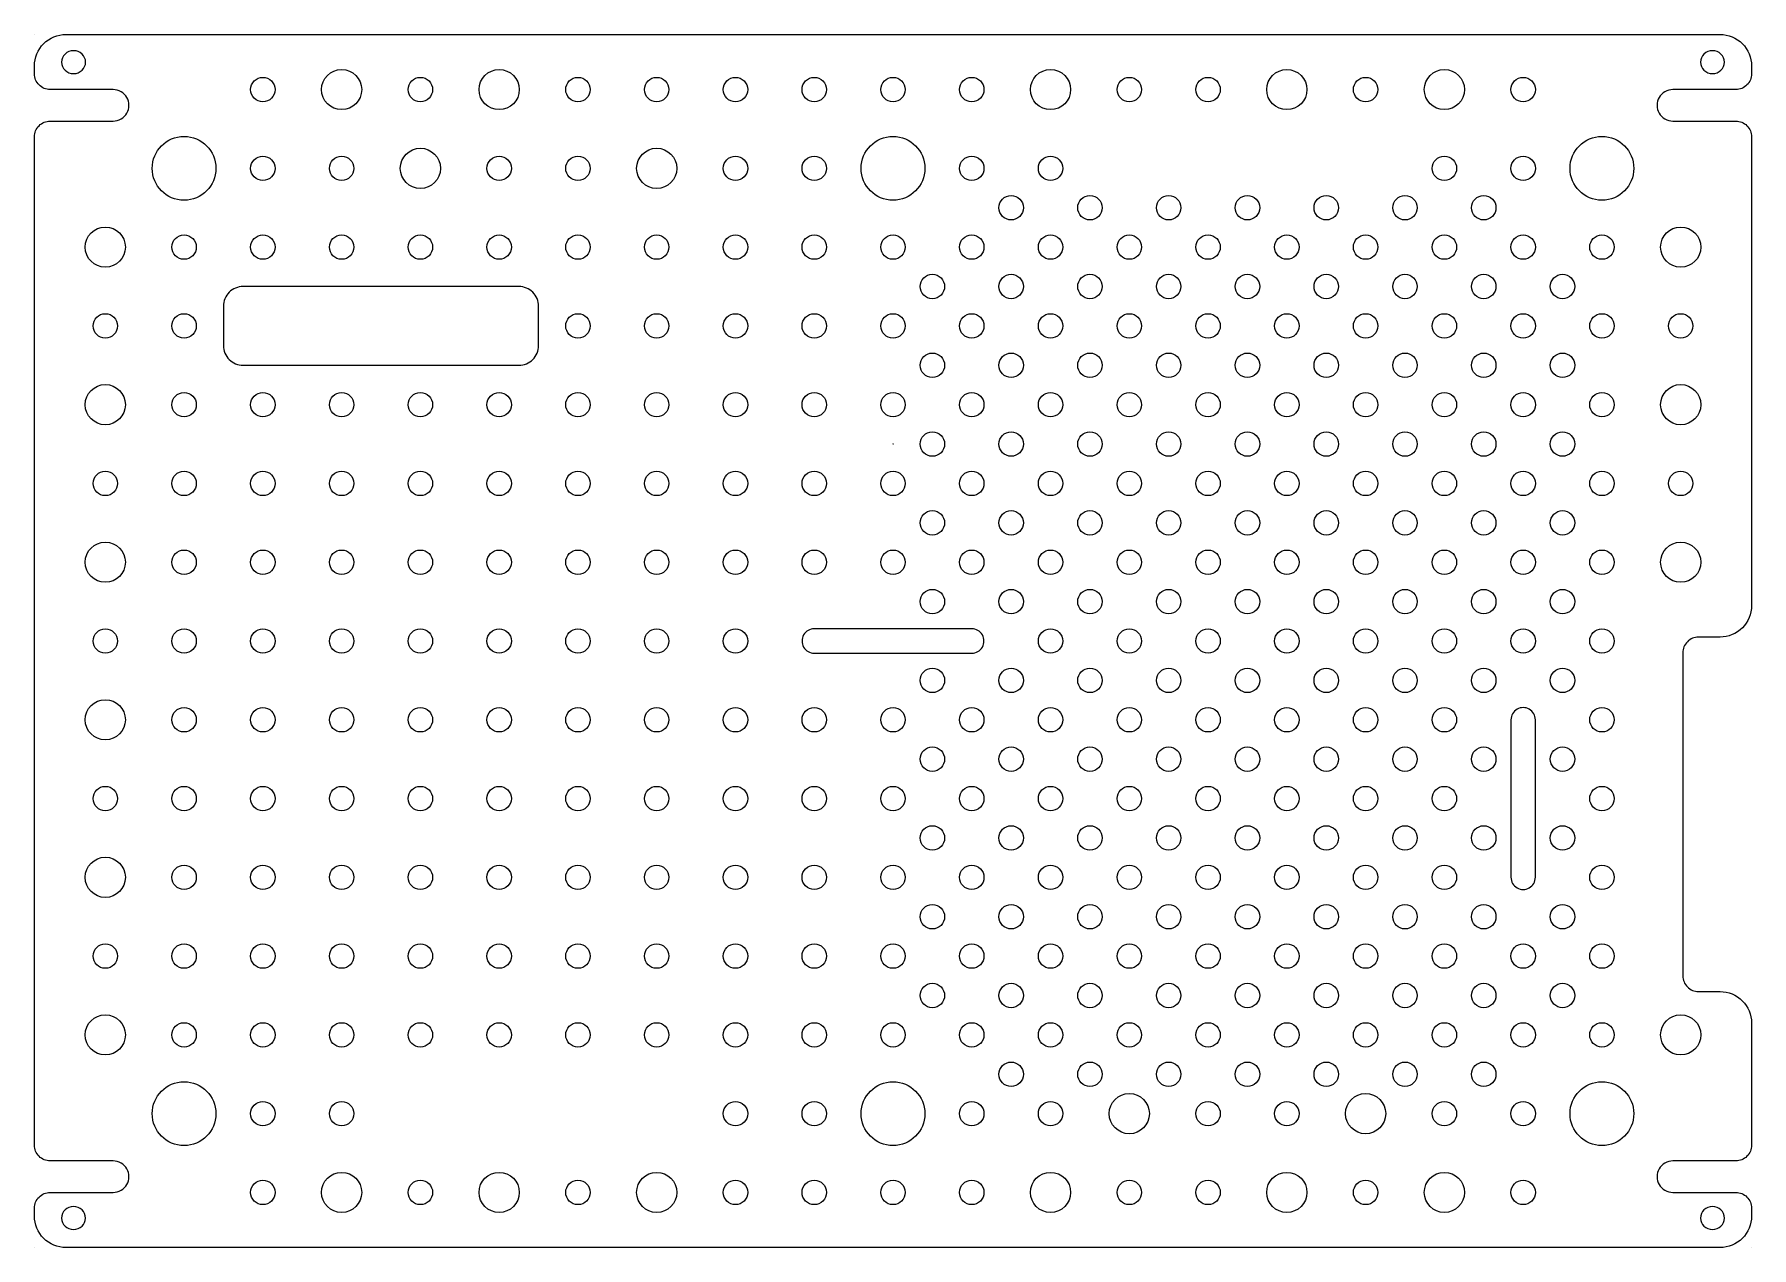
# Model space of a CAD drawing. Header units: inches. Extents: x -9.26 to -0.67, y -1.6 to 4.47.
import ezdxf

# ---------------------------------------------------------------- set-up
doc = ezdxf.new("R2010")
doc.units = ezdxf.units.IN
doc.header["$MEASUREMENT"] = 0
doc.layers.add('Layer 1', color=7, linetype='Continuous')

msp = doc.modelspace()

# ---------------------------------------------------------------- hatches: boundary and pattern name
at = {"layer": 'Layer 1', "true_color": 0x000000}
h = msp.add_hatch(color=18, dxfattribs=at)
edge = h.paths.add_edge_path()
edge.add_spline(control_points=[(-9.2563, 4.4676), (-9.2563, 4.4678), (-9.2564, 4.468), (-9.2566, 4.468), (-9.2569, 4.468), (-9.257, 4.4678), (-9.257, 4.4676), (-9.257, 4.4674), (-9.2569, 4.4672), (-9.2566, 4.4672), (-9.2564, 4.4672), (-9.2563, 4.4674), (-9.2563, 4.4676)], knot_values=[0, 0, 0, 0, 0.25, 0.25, 0.25, 0.5, 0.5, 0.5, 0.75, 0.75, 0.75, 1, 1, 1, 1], degree=3, periodic=1)
h = msp.add_hatch(color=18, dxfattribs=at)
edge = h.paths.add_edge_path()
edge.add_spline(control_points=[(-4.9649, 2.4204), (-4.9649, 2.4206), (-4.9651, 2.4207), (-4.9653, 2.4207), (-4.9655, 2.4207), (-4.9657, 2.4206), (-4.9657, 2.4204), (-4.9657, 2.4201), (-4.9655, 2.42), (-4.9653, 2.42), (-4.9651, 2.42), (-4.9649, 2.4201), (-4.9649, 2.4204)], knot_values=[0, 0, 0, 0, 0.25, 0.25, 0.25, 0.5, 0.5, 0.5, 0.75, 0.75, 0.75, 1, 1, 1, 1], degree=3, periodic=1)
h = msp.add_hatch(color=18, dxfattribs=at)
edge = h.paths.add_edge_path()
edge.add_spline(control_points=[(-9.2563, -1.5954), (-9.2563, -1.5952), (-9.2564, -1.595), (-9.2566, -1.595), (-9.2569, -1.595), (-9.257, -1.5952), (-9.257, -1.5954), (-9.257, -1.5956), (-9.2569, -1.5958), (-9.2566, -1.5958), (-9.2564, -1.5958), (-9.2563, -1.5956), (-9.2563, -1.5954)], knot_values=[0, 0, 0, 0, 0.25, 0.25, 0.25, 0.5, 0.5, 0.5, 0.75, 0.75, 0.75, 1, 1, 1, 1], degree=3, periodic=1)
h = msp.add_hatch(color=18, dxfattribs=at)
edge = h.paths.add_edge_path()
edge.add_spline(control_points=[(-9.2563, -1.5954), (-9.2563, -1.5952), (-9.2564, -1.595), (-9.2566, -1.595), (-9.2569, -1.595), (-9.257, -1.5952), (-9.257, -1.5954), (-9.257, -1.5956), (-9.2569, -1.5958), (-9.2566, -1.5958), (-9.2564, -1.5958), (-9.2563, -1.5956), (-9.2563, -1.5954)], knot_values=[0, 0, 0, 0, 0.25, 0.25, 0.25, 0.5, 0.5, 0.5, 0.75, 0.75, 0.75, 1, 1, 1, 1], degree=3, periodic=1)
h = msp.add_hatch(color=18, dxfattribs=at)
edge = h.paths.add_edge_path()
edge.add_spline(control_points=[(-9.2563, -1.5954), (-9.2563, -1.5952), (-9.2564, -1.595), (-9.2566, -1.595), (-9.2569, -1.595), (-9.257, -1.5952), (-9.257, -1.5954), (-9.257, -1.5956), (-9.2569, -1.5958), (-9.2566, -1.5958), (-9.2564, -1.5958), (-9.2563, -1.5956), (-9.2563, -1.5954)], knot_values=[0, 0, 0, 0, 0.25, 0.25, 0.25, 0.5, 0.5, 0.5, 0.75, 0.75, 0.75, 1, 1, 1, 1], degree=3, periodic=1)
h = msp.add_hatch(color=18, dxfattribs=at)
edge = h.paths.add_edge_path()
edge.add_spline(control_points=[(-0.6736, -1.5954), (-0.6736, -1.5952), (-0.6738, -1.595), (-0.674, -1.595), (-0.6742, -1.595), (-0.6744, -1.5952), (-0.6744, -1.5954), (-0.6744, -1.5956), (-0.6742, -1.5958), (-0.674, -1.5958), (-0.6738, -1.5958), (-0.6736, -1.5956), (-0.6736, -1.5954)], knot_values=[0, 0, 0, 0, 0.25, 0.25, 0.25, 0.5, 0.5, 0.5, 0.75, 0.75, 0.75, 1, 1, 1, 1], degree=3, periodic=1)

# ---------------------------------------------------------------- linework, layer by layer
at = {"layer": 'Layer 1', "lineweight": 9}
for points, knots in [([(-9.2563, 4.4676), (-9.2563, 4.4678), (-9.2564, 4.468), (-9.2566, 4.468), (-9.2569, 4.468), (-9.257, 4.4678), (-9.257, 4.4676), (-9.257, 4.4674), (-9.2569, 4.4672), (-9.2566, 4.4672), (-9.2564, 4.4672), (-9.2563, 4.4674), (-9.2563, 4.4676)], [0, 0, 0, 0, 0.25, 0.25, 0.25, 0.5, 0.5, 0.5, 0.75, 0.75, 0.75, 1, 1, 1, 1]), ([(-9.0992, -1.5954), (-9.0992, -1.5954), (-0.8315, -1.5954), (-0.8315, -1.5954), (-0.7897, -1.5954), (-0.7496, -1.5787), (-0.7201, -1.5492), (-0.6905, -1.5196), (-0.6739, -1.4797), (-0.674, -1.4379), (-0.674, -1.4379), (-0.674, -1.3985), (-0.674, -1.3985), (-0.674, -1.3776), (-0.6823, -1.3576), (-0.6971, -1.3428), (-0.7119, -1.3281), (-0.7318, -1.3198), (-0.7527, -1.3198), (-0.7527, -1.3198), (-1.0677, -1.3198), (-1.0677, -1.3198), (-1.0958, -1.3198), (-1.1218, -1.3048), (-1.1359, -1.2804), (-1.1499, -1.2561), (-1.1499, -1.2261), (-1.1359, -1.2017), (-1.1218, -1.1773), (-1.0958, -1.1623), (-1.0677, -1.1623), (-1.0677, -1.1623), (-0.7527, -1.1623), (-0.7527, -1.1623), (-0.7318, -1.1623), (-0.7118, -1.154), (-0.697, -1.1392), (-0.6822, -1.1244), (-0.674, -1.1045), (-0.674, -1.0836), (-0.674, -1.0836), (-0.674, -0.4733), (-0.674, -0.4733), (-0.674, -0.4316), (-0.6906, -0.3915), (-0.7202, -0.3619), (-0.7498, -0.3324), (-0.7897, -0.3158), (-0.8315, -0.3159), (-0.8315, -0.3159), (-0.939, -0.3159), (-0.939, -0.3159), (-0.9599, -0.3159), (-0.9799, -0.3076), (-0.9947, -0.2929), (-1.0094, -0.2781), (-1.0177, -0.258), (-1.0177, -0.2371), (-1.0177, -0.2371), (-1.0177, 1.377), (-1.0177, 1.377), (-1.0178, 1.3979), (-1.0095, 1.4179), (-0.9947, 1.4327), (-0.98, 1.4475), (-0.9599, 1.4558), (-0.939, 1.4558), (-0.939, 1.4558), (-0.8315, 1.4558), (-0.8315, 1.4558), (-0.7897, 1.4558), (-0.7496, 1.4724), (-0.7201, 1.502), (-0.6905, 1.5316), (-0.6739, 1.5715), (-0.674, 1.6133), (-0.674, 1.6133), (-0.674, 3.9558), (-0.674, 3.9558), (-0.674, 3.9767), (-0.6823, 3.9967), (-0.6971, 4.0115), (-0.7119, 4.0263), (-0.7318, 4.0345), (-0.7527, 4.0345), (-0.7527, 4.0345), (-1.0677, 4.0345), (-1.0677, 4.0345), (-1.0958, 4.0345), (-1.1218, 4.0495), (-1.1359, 4.0739), (-1.1499, 4.0983), (-1.1499, 4.1283), (-1.1359, 4.1526), (-1.1218, 4.177), (-1.0958, 4.192), (-1.0677, 4.192), (-1.0677, 4.192), (-0.7527, 4.192), (-0.7527, 4.192), (-0.7318, 4.192), (-0.7118, 4.2003), (-0.697, 4.2151), (-0.6822, 4.2299), (-0.674, 4.2499), (-0.674, 4.2707), (-0.674, 4.2707), (-0.674, 4.3101), (-0.674, 4.3101), (-0.674, 4.3519), (-0.6906, 4.392), (-0.7202, 4.4215), (-0.7498, 4.451), (-0.7897, 4.4676), (-0.8315, 4.4676), (-0.8315, 4.4676), (-9.0992, 4.4676), (-9.0992, 4.4676), (-9.141, 4.4676), (-9.181, 4.4509), (-9.2106, 4.4214), (-9.2401, 4.3918), (-9.2567, 4.3519), (-9.2566, 4.3101), (-9.2566, 4.3101), (-9.2566, 4.2707), (-9.2566, 4.2707), (-9.2566, 4.2499), (-9.2483, 4.2298), (-9.2335, 4.2151), (-9.2188, 4.2003), (-9.1988, 4.192), (-9.1779, 4.192), (-9.1779, 4.192), (-8.8629, 4.192), (-8.8629, 4.192), (-8.8348, 4.192), (-8.8088, 4.177), (-8.7948, 4.1526), (-8.7807, 4.1283), (-8.7807, 4.0983), (-8.7948, 4.0739), (-8.8088, 4.0495), (-8.8348, 4.0345), (-8.8629, 4.0345), (-8.8629, 4.0345), (-9.1779, 4.0345), (-9.1779, 4.0345), (-9.1988, 4.0345), (-9.2188, 4.0262), (-9.2336, 4.0114), (-9.2484, 3.9966), (-9.2567, 3.9767), (-9.2566, 3.9558), (-9.2566, 3.9558), (-9.2566, -1.0836), (-9.2566, -1.0836), (-9.2566, -1.1045), (-9.2483, -1.1245), (-9.2335, -1.1393), (-9.2188, -1.154), (-9.1988, -1.1623), (-9.1779, -1.1623), (-9.1779, -1.1623), (-8.8629, -1.1623), (-8.8629, -1.1623), (-8.8348, -1.1623), (-8.8088, -1.1773), (-8.7948, -1.2017), (-8.7807, -1.2261), (-8.7807, -1.2561), (-8.7948, -1.2804), (-8.8088, -1.3048), (-8.8348, -1.3198), (-8.8629, -1.3198), (-8.8629, -1.3198), (-9.1779, -1.3198), (-9.1779, -1.3198), (-9.1988, -1.3198), (-9.2188, -1.3281), (-9.2336, -1.3429), (-9.2484, -1.3577), (-9.2567, -1.3776), (-9.2566, -1.3985), (-9.2566, -1.3985), (-9.2566, -1.4379), (-9.2566, -1.4379), (-9.2566, -1.4797), (-9.24, -1.5198), (-9.2104, -1.5493), (-9.1809, -1.5788), (-9.141, -1.5954), (-9.0992, -1.5954)], [0, 0, 0, 0, 0.015625, 0.015625, 0.015625, 0.03125, 0.03125, 0.03125, 0.046875, 0.046875, 0.046875, 0.0625, 0.0625, 0.0625, 0.078125, 0.078125, 0.078125, 0.09375, 0.09375, 0.09375, 0.109375, 0.109375, 0.109375, 0.125, 0.125, 0.125, 0.140625, 0.140625, 0.140625, 0.15625, 0.15625, 0.15625, 0.171875, 0.171875, 0.171875, 0.1875, 0.1875, 0.1875, 0.203125, 0.203125, 0.203125, 0.21875, 0.21875, 0.21875, 0.234375, 0.234375, 0.234375, 0.25, 0.25, 0.25, 0.265625, 0.265625, 0.265625, 0.28125, 0.28125, 0.28125, 0.296875, 0.296875, 0.296875, 0.3125, 0.3125, 0.3125, 0.328125, 0.328125, 0.328125, 0.34375, 0.34375, 0.34375, 0.359375, 0.359375, 0.359375, 0.375, 0.375, 0.375, 0.390625, 0.390625, 0.390625, 0.40625, 0.40625, 0.40625, 0.421875, 0.421875, 0.421875, 0.4375, 0.4375, 0.4375, 0.453125, 0.453125, 0.453125, 0.46875, 0.46875, 0.46875, 0.484375, 0.484375, 0.484375, 0.5, 0.5, 0.5, 0.515625, 0.515625, 0.515625, 0.53125, 0.53125, 0.53125, 0.546875, 0.546875, 0.546875, 0.5625, 0.5625, 0.5625, 0.578125, 0.578125, 0.578125, 0.59375, 0.59375, 0.59375, 0.609375, 0.609375, 0.609375, 0.625, 0.625, 0.625, 0.640625, 0.640625, 0.640625, 0.65625, 0.65625, 0.65625, 0.671875, 0.671875, 0.671875, 0.6875, 0.6875, 0.6875, 0.703125, 0.703125, 0.703125, 0.71875, 0.71875, 0.71875, 0.734375, 0.734375, 0.734375, 0.75, 0.75, 0.75, 0.765625, 0.765625, 0.765625, 0.78125, 0.78125, 0.78125, 0.796875, 0.796875, 0.796875, 0.8125, 0.8125, 0.8125, 0.828125, 0.828125, 0.828125, 0.84375, 0.84375, 0.84375, 0.859375, 0.859375, 0.859375, 0.875, 0.875, 0.875, 0.890625, 0.890625, 0.890625, 0.90625, 0.90625, 0.90625, 0.921875, 0.921875, 0.921875, 0.9375, 0.9375, 0.9375, 0.953125, 0.953125, 0.953125, 0.96875, 0.96875, 0.96875, 0.984375, 0.984375, 0.984375, 1, 1, 1, 1]), ([(-7.6208, 4.192), (-7.6208, 4.2475), (-7.6658, 4.2924), (-7.7212, 4.2924), (-7.7767, 4.2924), (-7.8216, 4.2475), (-7.8216, 4.192), (-7.8216, 4.1366), (-7.7767, 4.0916), (-7.7212, 4.0916), (-7.6658, 4.0916), (-7.6208, 4.1366), (-7.6208, 4.192)], [0, 0, 0, 0, 0.25, 0.25, 0.25, 0.5, 0.5, 0.5, 0.75, 0.75, 0.75, 1, 1, 1, 1]), ([(-6.8334, 4.192), (-6.8334, 4.2475), (-6.8784, 4.2924), (-6.9338, 4.2924), (-6.9893, 4.2924), (-7.0342, 4.2475), (-7.0342, 4.192), (-7.0342, 4.1366), (-6.9893, 4.0916), (-6.9338, 4.0916), (-6.8784, 4.0916), (-6.8334, 4.1366), (-6.8334, 4.192)], [0, 0, 0, 0, 0.25, 0.25, 0.25, 0.5, 0.5, 0.5, 0.75, 0.75, 0.75, 1, 1, 1, 1]), ([(-4.0775, 4.192), (-4.0775, 4.2475), (-4.1225, 4.2924), (-4.1779, 4.2924), (-4.2334, 4.2924), (-4.2783, 4.2475), (-4.2783, 4.192), (-4.2783, 4.1366), (-4.2334, 4.0916), (-4.1779, 4.0916), (-4.1225, 4.0916), (-4.0775, 4.1366), (-4.0775, 4.192)], [0, 0, 0, 0, 0.25, 0.25, 0.25, 0.5, 0.5, 0.5, 0.75, 0.75, 0.75, 1, 1, 1, 1]), ([(-2.8964, 4.192), (-2.8964, 4.2475), (-2.9414, 4.2924), (-2.9968, 4.2924), (-3.0523, 4.2924), (-3.0972, 4.2475), (-3.0972, 4.192), (-3.0972, 4.1366), (-3.0523, 4.0916), (-2.9968, 4.0916), (-2.9414, 4.0916), (-2.8964, 4.1366), (-2.8964, 4.192)], [0, 0, 0, 0, 0.25, 0.25, 0.25, 0.5, 0.5, 0.5, 0.75, 0.75, 0.75, 1, 1, 1, 1]), ([(-2.109, 4.192), (-2.109, 4.2475), (-2.154, 4.2924), (-2.2094, 4.2924), (-2.2649, 4.2924), (-2.3098, 4.2475), (-2.3098, 4.192), (-2.3098, 4.1366), (-2.2649, 4.0916), (-2.2094, 4.0916), (-2.154, 4.0916), (-2.109, 4.1366), (-2.109, 4.192)], [0, 0, 0, 0, 0.25, 0.25, 0.25, 0.5, 0.5, 0.5, 0.75, 0.75, 0.75, 1, 1, 1, 1]), ([(-8.0539, 4.192), (-8.0539, 4.2257), (-8.0812, 4.253), (-8.1149, 4.253), (-8.1486, 4.253), (-8.1759, 4.2257), (-8.1759, 4.192), (-8.1759, 4.1583), (-8.1486, 4.131), (-8.1149, 4.131), (-8.0812, 4.131), (-8.0539, 4.1583), (-8.0539, 4.192)], [0, 0, 0, 0, 0.25, 0.25, 0.25, 0.5, 0.5, 0.5, 0.75, 0.75, 0.75, 1, 1, 1, 1]), ([(-7.2665, 4.192), (-7.2665, 4.2257), (-7.2938, 4.253), (-7.3275, 4.253), (-7.3612, 4.253), (-7.3885, 4.2257), (-7.3885, 4.192), (-7.3885, 4.1583), (-7.3612, 4.131), (-7.3275, 4.131), (-7.2938, 4.131), (-7.2665, 4.1583), (-7.2665, 4.192)], [0, 0, 0, 0, 0.25, 0.25, 0.25, 0.5, 0.5, 0.5, 0.75, 0.75, 0.75, 1, 1, 1, 1]), ([(-6.4791, 4.192), (-6.4791, 4.2257), (-6.5064, 4.253), (-6.5401, 4.253), (-6.5738, 4.253), (-6.6011, 4.2257), (-6.6011, 4.192), (-6.6011, 4.1583), (-6.5738, 4.131), (-6.5401, 4.131), (-6.5064, 4.131), (-6.4791, 4.1583), (-6.4791, 4.192)], [0, 0, 0, 0, 0.25, 0.25, 0.25, 0.5, 0.5, 0.5, 0.75, 0.75, 0.75, 1, 1, 1, 1]), ([(-6.0854, 4.192), (-6.0854, 4.2257), (-6.1127, 4.253), (-6.1464, 4.253), (-6.1801, 4.253), (-6.2074, 4.2257), (-6.2074, 4.192), (-6.2074, 4.1583), (-6.1801, 4.131), (-6.1464, 4.131), (-6.1127, 4.131), (-6.0854, 4.1583), (-6.0854, 4.192)], [0, 0, 0, 0, 0.25, 0.25, 0.25, 0.5, 0.5, 0.5, 0.75, 0.75, 0.75, 1, 1, 1, 1]), ([(-5.6917, 4.192), (-5.6917, 4.2257), (-5.719, 4.253), (-5.7527, 4.253), (-5.7864, 4.253), (-5.8137, 4.2257), (-5.8137, 4.192), (-5.8137, 4.1583), (-5.7864, 4.131), (-5.7527, 4.131), (-5.719, 4.131), (-5.6917, 4.1583), (-5.6917, 4.192)], [0, 0, 0, 0, 0.25, 0.25, 0.25, 0.5, 0.5, 0.5, 0.75, 0.75, 0.75, 1, 1, 1, 1]), ([(-5.298, 4.192), (-5.298, 4.2257), (-5.3253, 4.253), (-5.359, 4.253), (-5.3927, 4.253), (-5.42, 4.2257), (-5.42, 4.192), (-5.42, 4.1583), (-5.3927, 4.131), (-5.359, 4.131), (-5.3253, 4.131), (-5.298, 4.1583), (-5.298, 4.192)], [0, 0, 0, 0, 0.25, 0.25, 0.25, 0.5, 0.5, 0.5, 0.75, 0.75, 0.75, 1, 1, 1, 1]), ([(-4.9043, 4.192), (-4.9043, 4.2257), (-4.9316, 4.253), (-4.9653, 4.253), (-4.999, 4.253), (-5.0263, 4.2257), (-5.0263, 4.192), (-5.0263, 4.1583), (-4.999, 4.131), (-4.9653, 4.131), (-4.9316, 4.131), (-4.9043, 4.1583), (-4.9043, 4.192)], [0, 0, 0, 0, 0.25, 0.25, 0.25, 0.5, 0.5, 0.5, 0.75, 0.75, 0.75, 1, 1, 1, 1]), ([(-4.5106, 4.192), (-4.5106, 4.2257), (-4.5379, 4.253), (-4.5716, 4.253), (-4.6053, 4.253), (-4.6326, 4.2257), (-4.6326, 4.192), (-4.6326, 4.1583), (-4.6053, 4.131), (-4.5716, 4.131), (-4.5379, 4.131), (-4.5106, 4.1583), (-4.5106, 4.192)], [0, 0, 0, 0, 0.25, 0.25, 0.25, 0.5, 0.5, 0.5, 0.75, 0.75, 0.75, 1, 1, 1, 1]), ([(-3.7232, 4.192), (-3.7232, 4.2257), (-3.7505, 4.253), (-3.7842, 4.253), (-3.8179, 4.253), (-3.8452, 4.2257), (-3.8452, 4.192), (-3.8452, 4.1583), (-3.8179, 4.131), (-3.7842, 4.131), (-3.7505, 4.131), (-3.7232, 4.1583), (-3.7232, 4.192)], [0, 0, 0, 0, 0.25, 0.25, 0.25, 0.5, 0.5, 0.5, 0.75, 0.75, 0.75, 1, 1, 1, 1]), ([(-3.3295, 4.192), (-3.3295, 4.2257), (-3.3568, 4.253), (-3.3905, 4.253), (-3.4242, 4.253), (-3.4515, 4.2257), (-3.4515, 4.192), (-3.4515, 4.1583), (-3.4242, 4.131), (-3.3905, 4.131), (-3.3568, 4.131), (-3.3295, 4.1583), (-3.3295, 4.192)], [0, 0, 0, 0, 0.25, 0.25, 0.25, 0.5, 0.5, 0.5, 0.75, 0.75, 0.75, 1, 1, 1, 1]), ([(-2.5421, 4.192), (-2.5421, 4.2257), (-2.5694, 4.253), (-2.6031, 4.253), (-2.6368, 4.253), (-2.6641, 4.2257), (-2.6641, 4.192), (-2.6641, 4.1583), (-2.6368, 4.131), (-2.6031, 4.131), (-2.5694, 4.131), (-2.5421, 4.1583), (-2.5421, 4.192)], [0, 0, 0, 0, 0.25, 0.25, 0.25, 0.5, 0.5, 0.5, 0.75, 0.75, 0.75, 1, 1, 1, 1]), ([(-1.7547, 4.192), (-1.7547, 4.2257), (-1.782, 4.253), (-1.8157, 4.253), (-1.8494, 4.253), (-1.8767, 4.2257), (-1.8767, 4.192), (-1.8767, 4.1583), (-1.8494, 4.131), (-1.8157, 4.131), (-1.782, 4.131), (-1.7547, 4.1583), (-1.7547, 4.192)], [0, 0, 0, 0, 0.25, 0.25, 0.25, 0.5, 0.5, 0.5, 0.75, 0.75, 0.75, 1, 1, 1, 1]), ([(-8.3492, 3.7983), (-8.3492, 3.8864), (-8.4206, 3.9578), (-8.5086, 3.9578), (-8.5967, 3.9578), (-8.6681, 3.8864), (-8.6681, 3.7983), (-8.6681, 3.7102), (-8.5967, 3.6389), (-8.5086, 3.6389), (-8.4206, 3.6389), (-8.3492, 3.7102), (-8.3492, 3.7983)], [0, 0, 0, 0, 0.25, 0.25, 0.25, 0.5, 0.5, 0.5, 0.75, 0.75, 0.75, 1, 1, 1, 1]), ([(-4.8059, 3.7983), (-4.8059, 3.8864), (-4.8772, 3.9578), (-4.9653, 3.9578), (-5.0534, 3.9578), (-5.1248, 3.8864), (-5.1248, 3.7983), (-5.1248, 3.7102), (-5.0534, 3.6389), (-4.9653, 3.6389), (-4.8773, 3.6389), (-4.8059, 3.7102), (-4.8059, 3.7983)], [0, 0, 0, 0, 0.25, 0.25, 0.25, 0.5, 0.5, 0.5, 0.75, 0.75, 0.75, 1, 1, 1, 1]), ([(-1.2626, 3.7983), (-1.2626, 3.8864), (-1.3339, 3.9578), (-1.422, 3.9578), (-1.5101, 3.9578), (-1.5815, 3.8864), (-1.5815, 3.7983), (-1.5815, 3.7102), (-1.5101, 3.6389), (-1.422, 3.6389), (-1.3339, 3.6389), (-1.2626, 3.7102), (-1.2626, 3.7983)], [0, 0, 0, 0, 0.25, 0.25, 0.25, 0.5, 0.5, 0.5, 0.75, 0.75, 0.75, 1, 1, 1, 1]), ([(-7.2271, 3.7983), (-7.2271, 3.8538), (-7.2721, 3.8987), (-7.3275, 3.8987), (-7.383, 3.8987), (-7.4279, 3.8538), (-7.4279, 3.7983), (-7.4279, 3.7429), (-7.383, 3.6979), (-7.3275, 3.6979), (-7.2721, 3.6979), (-7.2271, 3.7429), (-7.2271, 3.7983)], [0, 0, 0, 0, 0.25, 0.25, 0.25, 0.5, 0.5, 0.5, 0.75, 0.75, 0.75, 1, 1, 1, 1]), ([(-6.046, 3.7983), (-6.046, 3.8538), (-6.091, 3.8987), (-6.1464, 3.8987), (-6.2019, 3.8987), (-6.2468, 3.8538), (-6.2468, 3.7983), (-6.2468, 3.7429), (-6.2019, 3.6979), (-6.1464, 3.6979), (-6.091, 3.6979), (-6.046, 3.7429), (-6.046, 3.7983)], [0, 0, 0, 0, 0.25, 0.25, 0.25, 0.5, 0.5, 0.5, 0.75, 0.75, 0.75, 1, 1, 1, 1]), ([(-8.0539, 3.7983), (-8.0539, 3.832), (-8.0812, 3.8593), (-8.1149, 3.8593), (-8.1486, 3.8593), (-8.1759, 3.832), (-8.1759, 3.7983), (-8.1759, 3.7646), (-8.1486, 3.7373), (-8.1149, 3.7373), (-8.0812, 3.7373), (-8.0539, 3.7646), (-8.0539, 3.7983)], [0, 0, 0, 0, 0.25, 0.25, 0.25, 0.5, 0.5, 0.5, 0.75, 0.75, 0.75, 1, 1, 1, 1]), ([(-7.6602, 3.7983), (-7.6602, 3.832), (-7.6875, 3.8593), (-7.7212, 3.8593), (-7.7549, 3.8593), (-7.7822, 3.832), (-7.7822, 3.7983), (-7.7822, 3.7646), (-7.7549, 3.7373), (-7.7212, 3.7373), (-7.6875, 3.7373), (-7.6602, 3.7646), (-7.6602, 3.7983)], [0, 0, 0, 0, 0.25, 0.25, 0.25, 0.5, 0.5, 0.5, 0.75, 0.75, 0.75, 1, 1, 1, 1]), ([(-6.8728, 3.7983), (-6.8728, 3.832), (-6.9001, 3.8593), (-6.9338, 3.8593), (-6.9675, 3.8593), (-6.9948, 3.832), (-6.9948, 3.7983), (-6.9948, 3.7646), (-6.9675, 3.7373), (-6.9338, 3.7373), (-6.9001, 3.7373), (-6.8728, 3.7646), (-6.8728, 3.7983)], [0, 0, 0, 0, 0.25, 0.25, 0.25, 0.5, 0.5, 0.5, 0.75, 0.75, 0.75, 1, 1, 1, 1]), ([(-6.4791, 3.7983), (-6.4791, 3.832), (-6.5064, 3.8593), (-6.5401, 3.8593), (-6.5738, 3.8593), (-6.6011, 3.832), (-6.6011, 3.7983), (-6.6011, 3.7646), (-6.5738, 3.7373), (-6.5401, 3.7373), (-6.5064, 3.7373), (-6.4791, 3.7646), (-6.4791, 3.7983)], [0, 0, 0, 0, 0.25, 0.25, 0.25, 0.5, 0.5, 0.5, 0.75, 0.75, 0.75, 1, 1, 1, 1]), ([(-5.6917, 3.7983), (-5.6917, 3.832), (-5.719, 3.8593), (-5.7527, 3.8593), (-5.7864, 3.8593), (-5.8137, 3.832), (-5.8137, 3.7983), (-5.8137, 3.7646), (-5.7864, 3.7373), (-5.7527, 3.7373), (-5.719, 3.7373), (-5.6917, 3.7646), (-5.6917, 3.7983)], [0, 0, 0, 0, 0.25, 0.25, 0.25, 0.5, 0.5, 0.5, 0.75, 0.75, 0.75, 1, 1, 1, 1]), ([(-5.298, 3.7983), (-5.298, 3.832), (-5.3253, 3.8593), (-5.359, 3.8593), (-5.3927, 3.8593), (-5.42, 3.832), (-5.42, 3.7983), (-5.42, 3.7646), (-5.3927, 3.7373), (-5.359, 3.7373), (-5.3253, 3.7373), (-5.298, 3.7646), (-5.298, 3.7983)], [0, 0, 0, 0, 0.25, 0.25, 0.25, 0.5, 0.5, 0.5, 0.75, 0.75, 0.75, 1, 1, 1, 1]), ([(-4.5106, 3.7983), (-4.5106, 3.832), (-4.5379, 3.8593), (-4.5716, 3.8593), (-4.6053, 3.8593), (-4.6326, 3.832), (-4.6326, 3.7983), (-4.6326, 3.7646), (-4.6053, 3.7373), (-4.5716, 3.7373), (-4.5379, 3.7373), (-4.5106, 3.7646), (-4.5106, 3.7983)], [0, 0, 0, 0, 0.25, 0.25, 0.25, 0.5, 0.5, 0.5, 0.75, 0.75, 0.75, 1, 1, 1, 1]), ([(-4.1169, 3.7983), (-4.1169, 3.832), (-4.1442, 3.8593), (-4.1779, 3.8593), (-4.2116, 3.8593), (-4.2389, 3.832), (-4.2389, 3.7983), (-4.2389, 3.7646), (-4.2116, 3.7373), (-4.1779, 3.7373), (-4.1442, 3.7373), (-4.1169, 3.7646), (-4.1169, 3.7983)], [0, 0, 0, 0, 0.25, 0.25, 0.25, 0.5, 0.5, 0.5, 0.75, 0.75, 0.75, 1, 1, 1, 1]), ([(-2.1484, 3.7983), (-2.1484, 3.832), (-2.1757, 3.8593), (-2.2094, 3.8593), (-2.2431, 3.8593), (-2.2704, 3.832), (-2.2704, 3.7983), (-2.2704, 3.7646), (-2.2431, 3.7373), (-2.2094, 3.7373), (-2.1757, 3.7373), (-2.1484, 3.7646), (-2.1484, 3.7983)], [0, 0, 0, 0, 0.25, 0.25, 0.25, 0.5, 0.5, 0.5, 0.75, 0.75, 0.75, 1, 1, 1, 1]), ([(-1.7547, 3.7983), (-1.7547, 3.832), (-1.782, 3.8593), (-1.8157, 3.8593), (-1.8494, 3.8593), (-1.8767, 3.832), (-1.8767, 3.7983), (-1.8767, 3.7646), (-1.8494, 3.7373), (-1.8157, 3.7373), (-1.782, 3.7373), (-1.7547, 3.7646), (-1.7547, 3.7983)], [0, 0, 0, 0, 0.25, 0.25, 0.25, 0.5, 0.5, 0.5, 0.75, 0.75, 0.75, 1, 1, 1, 1]), ([(-4.3137, 3.6015), (-4.3137, 3.6352), (-4.3411, 3.6625), (-4.3748, 3.6625), (-4.4085, 3.6625), (-4.4358, 3.6352), (-4.4358, 3.6015), (-4.4358, 3.5678), (-4.4085, 3.5404), (-4.3748, 3.5404), (-4.3411, 3.5404), (-4.3137, 3.5678), (-4.3137, 3.6015)], [0, 0, 0, 0, 0.25, 0.25, 0.25, 0.5, 0.5, 0.5, 0.75, 0.75, 0.75, 1, 1, 1, 1]), ([(-3.92, 3.6015), (-3.92, 3.6352), (-3.9474, 3.6625), (-3.9811, 3.6625), (-4.0148, 3.6625), (-4.0421, 3.6352), (-4.0421, 3.6015), (-4.0421, 3.5678), (-4.0148, 3.5404), (-3.9811, 3.5404), (-3.9474, 3.5404), (-3.92, 3.5678), (-3.92, 3.6015)], [0, 0, 0, 0, 0.25, 0.25, 0.25, 0.5, 0.5, 0.5, 0.75, 0.75, 0.75, 1, 1, 1, 1]), ([(-3.5263, 3.6015), (-3.5263, 3.6352), (-3.5537, 3.6625), (-3.5874, 3.6625), (-3.6211, 3.6625), (-3.6484, 3.6352), (-3.6484, 3.6015), (-3.6484, 3.5678), (-3.6211, 3.5404), (-3.5874, 3.5404), (-3.5537, 3.5404), (-3.5263, 3.5678), (-3.5263, 3.6015)], [0, 0, 0, 0, 0.25, 0.25, 0.25, 0.5, 0.5, 0.5, 0.75, 0.75, 0.75, 1, 1, 1, 1]), ([(-3.1326, 3.6015), (-3.1326, 3.6352), (-3.16, 3.6625), (-3.1937, 3.6625), (-3.2274, 3.6625), (-3.2547, 3.6352), (-3.2547, 3.6015), (-3.2547, 3.5678), (-3.2274, 3.5404), (-3.1937, 3.5404), (-3.16, 3.5404), (-3.1326, 3.5678), (-3.1326, 3.6015)], [0, 0, 0, 0, 0.25, 0.25, 0.25, 0.5, 0.5, 0.5, 0.75, 0.75, 0.75, 1, 1, 1, 1]), ([(-2.7389, 3.6015), (-2.7389, 3.6352), (-2.7663, 3.6625), (-2.8, 3.6625), (-2.8337, 3.6625), (-2.861, 3.6352), (-2.861, 3.6015), (-2.861, 3.5678), (-2.8337, 3.5404), (-2.8, 3.5404), (-2.7663, 3.5404), (-2.7389, 3.5678), (-2.7389, 3.6015)], [0, 0, 0, 0, 0.25, 0.25, 0.25, 0.5, 0.5, 0.5, 0.75, 0.75, 0.75, 1, 1, 1, 1]), ([(-2.3452, 3.6015), (-2.3452, 3.6352), (-2.3726, 3.6625), (-2.4063, 3.6625), (-2.44, 3.6625), (-2.4673, 3.6352), (-2.4673, 3.6015), (-2.4673, 3.5678), (-2.44, 3.5404), (-2.4063, 3.5404), (-2.3726, 3.5404), (-2.3452, 3.5678), (-2.3452, 3.6015)], [0, 0, 0, 0, 0.25, 0.25, 0.25, 0.5, 0.5, 0.5, 0.75, 0.75, 0.75, 1, 1, 1, 1]), ([(-1.9515, 3.6015), (-1.9515, 3.6352), (-1.9789, 3.6625), (-2.0126, 3.6625), (-2.0463, 3.6625), (-2.0736, 3.6352), (-2.0736, 3.6015), (-2.0736, 3.5678), (-2.0463, 3.5404), (-2.0126, 3.5404), (-1.9789, 3.5404), (-1.9515, 3.5678), (-1.9515, 3.6015)], [0, 0, 0, 0, 0.25, 0.25, 0.25, 0.5, 0.5, 0.5, 0.75, 0.75, 0.75, 1, 1, 1, 1]), ([(-8.8019, 3.4046), (-8.8019, 3.4601), (-8.8469, 3.505), (-8.9023, 3.505), (-8.9578, 3.505), (-9.0027, 3.4601), (-9.0027, 3.4046), (-9.0027, 3.3492), (-8.9578, 3.3042), (-8.9023, 3.3042), (-8.8469, 3.3042), (-8.8019, 3.3492), (-8.8019, 3.4046)], [0, 0, 0, 0, 0.25, 0.25, 0.25, 0.5, 0.5, 0.5, 0.75, 0.75, 0.75, 1, 1, 1, 1]), ([(-8.4476, 3.4046), (-8.4476, 3.4383), (-8.4749, 3.4656), (-8.5086, 3.4656), (-8.5423, 3.4656), (-8.5696, 3.4383), (-8.5696, 3.4046), (-8.5696, 3.3709), (-8.5423, 3.3436), (-8.5086, 3.3436), (-8.4749, 3.3436), (-8.4476, 3.3709), (-8.4476, 3.4046)], [0, 0, 0, 0, 0.25, 0.25, 0.25, 0.5, 0.5, 0.5, 0.75, 0.75, 0.75, 1, 1, 1, 1]), ([(-8.0539, 3.4046), (-8.0539, 3.4383), (-8.0812, 3.4656), (-8.1149, 3.4656), (-8.1486, 3.4656), (-8.1759, 3.4383), (-8.1759, 3.4046), (-8.1759, 3.3709), (-8.1486, 3.3436), (-8.1149, 3.3436), (-8.0812, 3.3436), (-8.0539, 3.3709), (-8.0539, 3.4046)], [0, 0, 0, 0, 0.25, 0.25, 0.25, 0.5, 0.5, 0.5, 0.75, 0.75, 0.75, 1, 1, 1, 1]), ([(-7.6602, 3.4046), (-7.6602, 3.4383), (-7.6875, 3.4656), (-7.7212, 3.4656), (-7.7549, 3.4656), (-7.7822, 3.4383), (-7.7822, 3.4046), (-7.7822, 3.3709), (-7.7549, 3.3436), (-7.7212, 3.3436), (-7.6875, 3.3436), (-7.6602, 3.3709), (-7.6602, 3.4046)], [0, 0, 0, 0, 0.25, 0.25, 0.25, 0.5, 0.5, 0.5, 0.75, 0.75, 0.75, 1, 1, 1, 1]), ([(-7.2665, 3.4046), (-7.2665, 3.4383), (-7.2938, 3.4656), (-7.3275, 3.4656), (-7.3612, 3.4656), (-7.3885, 3.4383), (-7.3885, 3.4046), (-7.3885, 3.3709), (-7.3612, 3.3436), (-7.3275, 3.3436), (-7.2938, 3.3436), (-7.2665, 3.3709), (-7.2665, 3.4046)], [0, 0, 0, 0, 0.25, 0.25, 0.25, 0.5, 0.5, 0.5, 0.75, 0.75, 0.75, 1, 1, 1, 1]), ([(-6.8728, 3.4046), (-6.8728, 3.4383), (-6.9001, 3.4656), (-6.9338, 3.4656), (-6.9675, 3.4656), (-6.9948, 3.4383), (-6.9948, 3.4046), (-6.9948, 3.3709), (-6.9675, 3.3436), (-6.9338, 3.3436), (-6.9001, 3.3436), (-6.8728, 3.3709), (-6.8728, 3.4046)], [0, 0, 0, 0, 0.25, 0.25, 0.25, 0.5, 0.5, 0.5, 0.75, 0.75, 0.75, 1, 1, 1, 1]), ([(-6.4791, 3.4046), (-6.4791, 3.4383), (-6.5064, 3.4656), (-6.5401, 3.4656), (-6.5738, 3.4656), (-6.6011, 3.4383), (-6.6011, 3.4046), (-6.6011, 3.3709), (-6.5738, 3.3436), (-6.5401, 3.3436), (-6.5064, 3.3436), (-6.4791, 3.3709), (-6.4791, 3.4046)], [0, 0, 0, 0, 0.25, 0.25, 0.25, 0.5, 0.5, 0.5, 0.75, 0.75, 0.75, 1, 1, 1, 1]), ([(-6.0854, 3.4046), (-6.0854, 3.4383), (-6.1127, 3.4656), (-6.1464, 3.4656), (-6.1801, 3.4656), (-6.2074, 3.4383), (-6.2074, 3.4046), (-6.2074, 3.3709), (-6.1801, 3.3436), (-6.1464, 3.3436), (-6.1127, 3.3436), (-6.0854, 3.3709), (-6.0854, 3.4046)], [0, 0, 0, 0, 0.25, 0.25, 0.25, 0.5, 0.5, 0.5, 0.75, 0.75, 0.75, 1, 1, 1, 1]), ([(-5.6917, 3.4046), (-5.6917, 3.4383), (-5.719, 3.4656), (-5.7527, 3.4656), (-5.7864, 3.4656), (-5.8137, 3.4383), (-5.8137, 3.4046), (-5.8137, 3.3709), (-5.7864, 3.3436), (-5.7527, 3.3436), (-5.719, 3.3436), (-5.6917, 3.3709), (-5.6917, 3.4046)], [0, 0, 0, 0, 0.25, 0.25, 0.25, 0.5, 0.5, 0.5, 0.75, 0.75, 0.75, 1, 1, 1, 1]), ([(-5.298, 3.4046), (-5.298, 3.4383), (-5.3253, 3.4656), (-5.359, 3.4656), (-5.3927, 3.4656), (-5.42, 3.4383), (-5.42, 3.4046), (-5.42, 3.3709), (-5.3927, 3.3436), (-5.359, 3.3436), (-5.3253, 3.3436), (-5.298, 3.3709), (-5.298, 3.4046)], [0, 0, 0, 0, 0.25, 0.25, 0.25, 0.5, 0.5, 0.5, 0.75, 0.75, 0.75, 1, 1, 1, 1]), ([(-4.9043, 3.4046), (-4.9043, 3.4383), (-4.9316, 3.4656), (-4.9653, 3.4656), (-4.999, 3.4656), (-5.0263, 3.4383), (-5.0263, 3.4046), (-5.0263, 3.3709), (-4.999, 3.3436), (-4.9653, 3.3436), (-4.9316, 3.3436), (-4.9043, 3.3709), (-4.9043, 3.4046)], [0, 0, 0, 0, 0.25, 0.25, 0.25, 0.5, 0.5, 0.5, 0.75, 0.75, 0.75, 1, 1, 1, 1]), ([(-4.5106, 3.4046), (-4.5106, 3.4383), (-4.5379, 3.4656), (-4.5716, 3.4656), (-4.6053, 3.4656), (-4.6326, 3.4383), (-4.6326, 3.4046), (-4.6326, 3.3709), (-4.6053, 3.3436), (-4.5716, 3.3436), (-4.5379, 3.3436), (-4.5106, 3.3709), (-4.5106, 3.4046)], [0, 0, 0, 0, 0.25, 0.25, 0.25, 0.5, 0.5, 0.5, 0.75, 0.75, 0.75, 1, 1, 1, 1]), ([(-4.1169, 3.4046), (-4.1169, 3.4383), (-4.1442, 3.4656), (-4.1779, 3.4656), (-4.2116, 3.4656), (-4.2389, 3.4383), (-4.2389, 3.4046), (-4.2389, 3.3709), (-4.2116, 3.3436), (-4.1779, 3.3436), (-4.1442, 3.3436), (-4.1169, 3.3709), (-4.1169, 3.4046)], [0, 0, 0, 0, 0.25, 0.25, 0.25, 0.5, 0.5, 0.5, 0.75, 0.75, 0.75, 1, 1, 1, 1]), ([(-3.7232, 3.4046), (-3.7232, 3.4383), (-3.7505, 3.4656), (-3.7842, 3.4656), (-3.8179, 3.4656), (-3.8452, 3.4383), (-3.8452, 3.4046), (-3.8452, 3.3709), (-3.8179, 3.3436), (-3.7842, 3.3436), (-3.7505, 3.3436), (-3.7232, 3.3709), (-3.7232, 3.4046)], [0, 0, 0, 0, 0.25, 0.25, 0.25, 0.5, 0.5, 0.5, 0.75, 0.75, 0.75, 1, 1, 1, 1]), ([(-3.3295, 3.4046), (-3.3295, 3.4383), (-3.3568, 3.4656), (-3.3905, 3.4656), (-3.4242, 3.4656), (-3.4515, 3.4383), (-3.4515, 3.4046), (-3.4515, 3.3709), (-3.4242, 3.3436), (-3.3905, 3.3436), (-3.3568, 3.3436), (-3.3295, 3.3709), (-3.3295, 3.4046)], [0, 0, 0, 0, 0.25, 0.25, 0.25, 0.5, 0.5, 0.5, 0.75, 0.75, 0.75, 1, 1, 1, 1]), ([(-2.9358, 3.4046), (-2.9358, 3.4383), (-2.9631, 3.4656), (-2.9968, 3.4656), (-3.0305, 3.4656), (-3.0578, 3.4383), (-3.0578, 3.4046), (-3.0578, 3.3709), (-3.0305, 3.3436), (-2.9968, 3.3436), (-2.9631, 3.3436), (-2.9358, 3.3709), (-2.9358, 3.4046)], [0, 0, 0, 0, 0.25, 0.25, 0.25, 0.5, 0.5, 0.5, 0.75, 0.75, 0.75, 1, 1, 1, 1]), ([(-2.5421, 3.4046), (-2.5421, 3.4383), (-2.5694, 3.4656), (-2.6031, 3.4656), (-2.6368, 3.4656), (-2.6641, 3.4383), (-2.6641, 3.4046), (-2.6641, 3.3709), (-2.6368, 3.3436), (-2.6031, 3.3436), (-2.5694, 3.3436), (-2.5421, 3.3709), (-2.5421, 3.4046)], [0, 0, 0, 0, 0.25, 0.25, 0.25, 0.5, 0.5, 0.5, 0.75, 0.75, 0.75, 1, 1, 1, 1]), ([(-2.1484, 3.4046), (-2.1484, 3.4383), (-2.1757, 3.4656), (-2.2094, 3.4656), (-2.2431, 3.4656), (-2.2704, 3.4383), (-2.2704, 3.4046), (-2.2704, 3.3709), (-2.2431, 3.3436), (-2.2094, 3.3436), (-2.1757, 3.3436), (-2.1484, 3.3709), (-2.1484, 3.4046)], [0, 0, 0, 0, 0.25, 0.25, 0.25, 0.5, 0.5, 0.5, 0.75, 0.75, 0.75, 1, 1, 1, 1]), ([(-1.7547, 3.4046), (-1.7547, 3.4383), (-1.782, 3.4656), (-1.8157, 3.4656), (-1.8494, 3.4656), (-1.8767, 3.4383), (-1.8767, 3.4046), (-1.8767, 3.3709), (-1.8494, 3.3436), (-1.8157, 3.3436), (-1.782, 3.3436), (-1.7547, 3.3709), (-1.7547, 3.4046)], [0, 0, 0, 0, 0.25, 0.25, 0.25, 0.5, 0.5, 0.5, 0.75, 0.75, 0.75, 1, 1, 1, 1]), ([(-1.361, 3.4046), (-1.361, 3.4383), (-1.3883, 3.4656), (-1.422, 3.4656), (-1.4557, 3.4656), (-1.483, 3.4383), (-1.483, 3.4046), (-1.483, 3.3709), (-1.4557, 3.3436), (-1.422, 3.3436), (-1.3883, 3.3436), (-1.361, 3.3709), (-1.361, 3.4046)], [0, 0, 0, 0, 0.25, 0.25, 0.25, 0.5, 0.5, 0.5, 0.75, 0.75, 0.75, 1, 1, 1, 1]), ([(-0.9279, 3.4046), (-0.9279, 3.4601), (-0.9729, 3.505), (-1.0283, 3.505), (-1.0837, 3.505), (-1.1287, 3.4601), (-1.1287, 3.4046), (-1.1287, 3.3492), (-1.0837, 3.3042), (-1.0283, 3.3042), (-0.9729, 3.3042), (-0.9279, 3.3492), (-0.9279, 3.4046)], [0, 0, 0, 0, 0.25, 0.25, 0.25, 0.5, 0.5, 0.5, 0.75, 0.75, 0.75, 1, 1, 1, 1]), ([(-4.7074, 3.2078), (-4.7074, 3.2415), (-4.7348, 3.2688), (-4.7685, 3.2688), (-4.8022, 3.2688), (-4.8295, 3.2415), (-4.8295, 3.2078), (-4.8295, 3.1741), (-4.8022, 3.1467), (-4.7685, 3.1467), (-4.7348, 3.1467), (-4.7074, 3.1741), (-4.7074, 3.2078)], [0, 0, 0, 0, 0.25, 0.25, 0.25, 0.5, 0.5, 0.5, 0.75, 0.75, 0.75, 1, 1, 1, 1]), ([(-4.3137, 3.2078), (-4.3137, 3.2415), (-4.3411, 3.2688), (-4.3748, 3.2688), (-4.4085, 3.2688), (-4.4358, 3.2415), (-4.4358, 3.2078), (-4.4358, 3.1741), (-4.4085, 3.1467), (-4.3748, 3.1467), (-4.3411, 3.1467), (-4.3137, 3.1741), (-4.3137, 3.2078)], [0, 0, 0, 0, 0.25, 0.25, 0.25, 0.5, 0.5, 0.5, 0.75, 0.75, 0.75, 1, 1, 1, 1]), ([(-3.92, 3.2078), (-3.92, 3.2415), (-3.9474, 3.2688), (-3.9811, 3.2688), (-4.0148, 3.2688), (-4.0421, 3.2415), (-4.0421, 3.2078), (-4.0421, 3.1741), (-4.0148, 3.1467), (-3.9811, 3.1467), (-3.9474, 3.1467), (-3.92, 3.1741), (-3.92, 3.2078)], [0, 0, 0, 0, 0.25, 0.25, 0.25, 0.5, 0.5, 0.5, 0.75, 0.75, 0.75, 1, 1, 1, 1]), ([(-3.5263, 3.2078), (-3.5263, 3.2415), (-3.5537, 3.2688), (-3.5874, 3.2688), (-3.6211, 3.2688), (-3.6484, 3.2415), (-3.6484, 3.2078), (-3.6484, 3.1741), (-3.6211, 3.1467), (-3.5874, 3.1467), (-3.5537, 3.1467), (-3.5263, 3.1741), (-3.5263, 3.2078)], [0, 0, 0, 0, 0.25, 0.25, 0.25, 0.5, 0.5, 0.5, 0.75, 0.75, 0.75, 1, 1, 1, 1]), ([(-3.1326, 3.2078), (-3.1326, 3.2415), (-3.16, 3.2688), (-3.1937, 3.2688), (-3.2274, 3.2688), (-3.2547, 3.2415), (-3.2547, 3.2078), (-3.2547, 3.1741), (-3.2274, 3.1467), (-3.1937, 3.1467), (-3.16, 3.1467), (-3.1326, 3.1741), (-3.1326, 3.2078)], [0, 0, 0, 0, 0.25, 0.25, 0.25, 0.5, 0.5, 0.5, 0.75, 0.75, 0.75, 1, 1, 1, 1]), ([(-2.7389, 3.2078), (-2.7389, 3.2415), (-2.7663, 3.2688), (-2.8, 3.2688), (-2.8337, 3.2688), (-2.861, 3.2415), (-2.861, 3.2078), (-2.861, 3.1741), (-2.8337, 3.1467), (-2.8, 3.1467), (-2.7663, 3.1467), (-2.7389, 3.1741), (-2.7389, 3.2078)], [0, 0, 0, 0, 0.25, 0.25, 0.25, 0.5, 0.5, 0.5, 0.75, 0.75, 0.75, 1, 1, 1, 1]), ([(-2.3452, 3.2078), (-2.3452, 3.2415), (-2.3726, 3.2688), (-2.4063, 3.2688), (-2.44, 3.2688), (-2.4673, 3.2415), (-2.4673, 3.2078), (-2.4673, 3.1741), (-2.44, 3.1467), (-2.4063, 3.1467), (-2.3726, 3.1467), (-2.3452, 3.1741), (-2.3452, 3.2078)], [0, 0, 0, 0, 0.25, 0.25, 0.25, 0.5, 0.5, 0.5, 0.75, 0.75, 0.75, 1, 1, 1, 1]), ([(-1.9515, 3.2078), (-1.9515, 3.2415), (-1.9789, 3.2688), (-2.0126, 3.2688), (-2.0463, 3.2688), (-2.0736, 3.2415), (-2.0736, 3.2078), (-2.0736, 3.1741), (-2.0463, 3.1467), (-2.0126, 3.1467), (-1.9789, 3.1467), (-1.9515, 3.1741), (-1.9515, 3.2078)], [0, 0, 0, 0, 0.25, 0.25, 0.25, 0.5, 0.5, 0.5, 0.75, 0.75, 0.75, 1, 1, 1, 1]), ([(-1.5578, 3.2078), (-1.5578, 3.2415), (-1.5852, 3.2688), (-1.6189, 3.2688), (-1.6526, 3.2688), (-1.6799, 3.2415), (-1.6799, 3.2078), (-1.6799, 3.1741), (-1.6526, 3.1467), (-1.6189, 3.1467), (-1.5852, 3.1467), (-1.5578, 3.1741), (-1.5578, 3.2078)], [0, 0, 0, 0, 0.25, 0.25, 0.25, 0.5, 0.5, 0.5, 0.75, 0.75, 0.75, 1, 1, 1, 1]), ([(-8.2133, 3.2078), (-8.2133, 3.2078), (-6.8354, 3.2078), (-6.8354, 3.2078), (-6.8093, 3.2078), (-6.7843, 3.1974), (-6.7658, 3.179), (-6.7474, 3.1606), (-6.737, 3.1354), (-6.737, 3.1093), (-6.737, 3.1093), (-6.737, 2.9125), (-6.737, 2.9125), (-6.7369, 2.8864), (-6.7473, 2.8614), (-6.7657, 2.8429), (-6.7842, 2.8244), (-6.8093, 2.8141), (-6.8354, 2.8141), (-6.8354, 2.8141), (-8.2133, 2.8141), (-8.2133, 2.8141), (-8.2394, 2.814), (-8.2645, 2.8244), (-8.2829, 2.8428), (-8.3014, 2.8613), (-8.3118, 2.8864), (-8.3118, 2.9125), (-8.3118, 2.9125), (-8.3118, 3.1093), (-8.3118, 3.1093), (-8.3118, 3.1354), (-8.3014, 3.1604), (-8.283, 3.1789), (-8.2646, 3.1974), (-8.2394, 3.2077), (-8.2133, 3.2078)], [0, 0, 0, 0, 0.083333, 0.083333, 0.083333, 0.166667, 0.166667, 0.166667, 0.25, 0.25, 0.25, 0.333333, 0.333333, 0.333333, 0.416667, 0.416667, 0.416667, 0.5, 0.5, 0.5, 0.583333, 0.583333, 0.583333, 0.666667, 0.666667, 0.666667, 0.75, 0.75, 0.75, 0.833333, 0.833333, 0.833333, 0.916667, 0.916667, 0.916667, 1, 1, 1, 1]), ([(-8.8413, 3.0109), (-8.8413, 3.0446), (-8.8686, 3.0719), (-8.9023, 3.0719), (-8.936, 3.0719), (-8.9633, 3.0446), (-8.9633, 3.0109), (-8.9633, 2.9772), (-8.936, 2.9499), (-8.9023, 2.9499), (-8.8686, 2.9499), (-8.8413, 2.9772), (-8.8413, 3.0109)], [0, 0, 0, 0, 0.25, 0.25, 0.25, 0.5, 0.5, 0.5, 0.75, 0.75, 0.75, 1, 1, 1, 1]), ([(-8.4476, 3.0109), (-8.4476, 3.0446), (-8.4749, 3.0719), (-8.5086, 3.0719), (-8.5423, 3.0719), (-8.5696, 3.0446), (-8.5696, 3.0109), (-8.5696, 2.9772), (-8.5423, 2.9499), (-8.5086, 2.9499), (-8.4749, 2.9499), (-8.4476, 2.9772), (-8.4476, 3.0109)], [0, 0, 0, 0, 0.25, 0.25, 0.25, 0.5, 0.5, 0.5, 0.75, 0.75, 0.75, 1, 1, 1, 1]), ([(-6.4791, 3.0109), (-6.4791, 3.0446), (-6.5064, 3.0719), (-6.5401, 3.0719), (-6.5738, 3.0719), (-6.6011, 3.0446), (-6.6011, 3.0109), (-6.6011, 2.9772), (-6.5738, 2.9499), (-6.5401, 2.9499), (-6.5064, 2.9499), (-6.4791, 2.9772), (-6.4791, 3.0109)], [0, 0, 0, 0, 0.25, 0.25, 0.25, 0.5, 0.5, 0.5, 0.75, 0.75, 0.75, 1, 1, 1, 1]), ([(-6.0854, 3.0109), (-6.0854, 3.0446), (-6.1127, 3.0719), (-6.1464, 3.0719), (-6.1801, 3.0719), (-6.2074, 3.0446), (-6.2074, 3.0109), (-6.2074, 2.9772), (-6.1801, 2.9499), (-6.1464, 2.9499), (-6.1127, 2.9499), (-6.0854, 2.9772), (-6.0854, 3.0109)], [0, 0, 0, 0, 0.25, 0.25, 0.25, 0.5, 0.5, 0.5, 0.75, 0.75, 0.75, 1, 1, 1, 1]), ([(-5.6917, 3.0109), (-5.6917, 3.0446), (-5.719, 3.0719), (-5.7527, 3.0719), (-5.7864, 3.0719), (-5.8137, 3.0446), (-5.8137, 3.0109), (-5.8137, 2.9772), (-5.7864, 2.9499), (-5.7527, 2.9499), (-5.719, 2.9499), (-5.6917, 2.9772), (-5.6917, 3.0109)], [0, 0, 0, 0, 0.25, 0.25, 0.25, 0.5, 0.5, 0.5, 0.75, 0.75, 0.75, 1, 1, 1, 1]), ([(-5.298, 3.0109), (-5.298, 3.0446), (-5.3253, 3.0719), (-5.359, 3.0719), (-5.3927, 3.0719), (-5.42, 3.0446), (-5.42, 3.0109), (-5.42, 2.9772), (-5.3927, 2.9499), (-5.359, 2.9499), (-5.3253, 2.9499), (-5.298, 2.9772), (-5.298, 3.0109)], [0, 0, 0, 0, 0.25, 0.25, 0.25, 0.5, 0.5, 0.5, 0.75, 0.75, 0.75, 1, 1, 1, 1]), ([(-4.9043, 3.0109), (-4.9043, 3.0446), (-4.9316, 3.0719), (-4.9653, 3.0719), (-4.999, 3.0719), (-5.0263, 3.0446), (-5.0263, 3.0109), (-5.0263, 2.9772), (-4.999, 2.9499), (-4.9653, 2.9499), (-4.9316, 2.9499), (-4.9043, 2.9772), (-4.9043, 3.0109)], [0, 0, 0, 0, 0.25, 0.25, 0.25, 0.5, 0.5, 0.5, 0.75, 0.75, 0.75, 1, 1, 1, 1]), ([(-4.5106, 3.0109), (-4.5106, 3.0446), (-4.5379, 3.0719), (-4.5716, 3.0719), (-4.6053, 3.0719), (-4.6326, 3.0446), (-4.6326, 3.0109), (-4.6326, 2.9772), (-4.6053, 2.9499), (-4.5716, 2.9499), (-4.5379, 2.9499), (-4.5106, 2.9772), (-4.5106, 3.0109)], [0, 0, 0, 0, 0.25, 0.25, 0.25, 0.5, 0.5, 0.5, 0.75, 0.75, 0.75, 1, 1, 1, 1]), ([(-4.1169, 3.0109), (-4.1169, 3.0446), (-4.1442, 3.0719), (-4.1779, 3.0719), (-4.2116, 3.0719), (-4.2389, 3.0446), (-4.2389, 3.0109), (-4.2389, 2.9772), (-4.2116, 2.9499), (-4.1779, 2.9499), (-4.1442, 2.9499), (-4.1169, 2.9772), (-4.1169, 3.0109)], [0, 0, 0, 0, 0.25, 0.25, 0.25, 0.5, 0.5, 0.5, 0.75, 0.75, 0.75, 1, 1, 1, 1]), ([(-3.7232, 3.0109), (-3.7232, 3.0446), (-3.7505, 3.0719), (-3.7842, 3.0719), (-3.8179, 3.0719), (-3.8452, 3.0446), (-3.8452, 3.0109), (-3.8452, 2.9772), (-3.8179, 2.9499), (-3.7842, 2.9499), (-3.7505, 2.9499), (-3.7232, 2.9772), (-3.7232, 3.0109)], [0, 0, 0, 0, 0.25, 0.25, 0.25, 0.5, 0.5, 0.5, 0.75, 0.75, 0.75, 1, 1, 1, 1]), ([(-3.3295, 3.0109), (-3.3295, 3.0446), (-3.3568, 3.0719), (-3.3905, 3.0719), (-3.4242, 3.0719), (-3.4515, 3.0446), (-3.4515, 3.0109), (-3.4515, 2.9772), (-3.4242, 2.9499), (-3.3905, 2.9499), (-3.3568, 2.9499), (-3.3295, 2.9772), (-3.3295, 3.0109)], [0, 0, 0, 0, 0.25, 0.25, 0.25, 0.5, 0.5, 0.5, 0.75, 0.75, 0.75, 1, 1, 1, 1]), ([(-2.9358, 3.0109), (-2.9358, 3.0446), (-2.9631, 3.0719), (-2.9968, 3.0719), (-3.0305, 3.0719), (-3.0578, 3.0446), (-3.0578, 3.0109), (-3.0578, 2.9772), (-3.0305, 2.9499), (-2.9968, 2.9499), (-2.9631, 2.9499), (-2.9358, 2.9772), (-2.9358, 3.0109)], [0, 0, 0, 0, 0.25, 0.25, 0.25, 0.5, 0.5, 0.5, 0.75, 0.75, 0.75, 1, 1, 1, 1]), ([(-2.5421, 3.0109), (-2.5421, 3.0446), (-2.5694, 3.0719), (-2.6031, 3.0719), (-2.6368, 3.0719), (-2.6641, 3.0446), (-2.6641, 3.0109), (-2.6641, 2.9772), (-2.6368, 2.9499), (-2.6031, 2.9499), (-2.5694, 2.9499), (-2.5421, 2.9772), (-2.5421, 3.0109)], [0, 0, 0, 0, 0.25, 0.25, 0.25, 0.5, 0.5, 0.5, 0.75, 0.75, 0.75, 1, 1, 1, 1]), ([(-2.1484, 3.0109), (-2.1484, 3.0446), (-2.1757, 3.0719), (-2.2094, 3.0719), (-2.2431, 3.0719), (-2.2704, 3.0446), (-2.2704, 3.0109), (-2.2704, 2.9772), (-2.2431, 2.9499), (-2.2094, 2.9499), (-2.1757, 2.9499), (-2.1484, 2.9772), (-2.1484, 3.0109)], [0, 0, 0, 0, 0.25, 0.25, 0.25, 0.5, 0.5, 0.5, 0.75, 0.75, 0.75, 1, 1, 1, 1]), ([(-1.7547, 3.0109), (-1.7547, 3.0446), (-1.782, 3.0719), (-1.8157, 3.0719), (-1.8494, 3.0719), (-1.8767, 3.0446), (-1.8767, 3.0109), (-1.8767, 2.9772), (-1.8494, 2.9499), (-1.8157, 2.9499), (-1.782, 2.9499), (-1.7547, 2.9772), (-1.7547, 3.0109)], [0, 0, 0, 0, 0.25, 0.25, 0.25, 0.5, 0.5, 0.5, 0.75, 0.75, 0.75, 1, 1, 1, 1]), ([(-1.361, 3.0109), (-1.361, 3.0446), (-1.3883, 3.0719), (-1.422, 3.0719), (-1.4557, 3.0719), (-1.483, 3.0446), (-1.483, 3.0109), (-1.483, 2.9772), (-1.4557, 2.9499), (-1.422, 2.9499), (-1.3883, 2.9499), (-1.361, 2.9772), (-1.361, 3.0109)], [0, 0, 0, 0, 0.25, 0.25, 0.25, 0.5, 0.5, 0.5, 0.75, 0.75, 0.75, 1, 1, 1, 1]), ([(-0.9673, 3.0109), (-0.9673, 3.0446), (-0.9946, 3.0719), (-1.0283, 3.0719), (-1.062, 3.0719), (-1.0893, 3.0446), (-1.0893, 3.0109), (-1.0893, 2.9772), (-1.062, 2.9499), (-1.0283, 2.9499), (-0.9946, 2.9499), (-0.9673, 2.9772), (-0.9673, 3.0109)], [0, 0, 0, 0, 0.25, 0.25, 0.25, 0.5, 0.5, 0.5, 0.75, 0.75, 0.75, 1, 1, 1, 1]), ([(-4.7074, 2.8141), (-4.7074, 2.8478), (-4.7348, 2.8751), (-4.7685, 2.8751), (-4.8022, 2.8751), (-4.8295, 2.8478), (-4.8295, 2.8141), (-4.8295, 2.7804), (-4.8022, 2.753), (-4.7685, 2.753), (-4.7348, 2.753), (-4.7074, 2.7804), (-4.7074, 2.8141)], [0, 0, 0, 0, 0.25, 0.25, 0.25, 0.5, 0.5, 0.5, 0.75, 0.75, 0.75, 1, 1, 1, 1]), ([(-4.3137, 2.8141), (-4.3137, 2.8478), (-4.3411, 2.8751), (-4.3748, 2.8751), (-4.4085, 2.8751), (-4.4358, 2.8478), (-4.4358, 2.8141), (-4.4358, 2.7804), (-4.4085, 2.753), (-4.3748, 2.753), (-4.3411, 2.753), (-4.3137, 2.7804), (-4.3137, 2.8141)], [0, 0, 0, 0, 0.25, 0.25, 0.25, 0.5, 0.5, 0.5, 0.75, 0.75, 0.75, 1, 1, 1, 1]), ([(-3.92, 2.8141), (-3.92, 2.8478), (-3.9474, 2.8751), (-3.9811, 2.8751), (-4.0148, 2.8751), (-4.0421, 2.8478), (-4.0421, 2.8141), (-4.0421, 2.7804), (-4.0148, 2.753), (-3.9811, 2.753), (-3.9474, 2.753), (-3.92, 2.7804), (-3.92, 2.8141)], [0, 0, 0, 0, 0.25, 0.25, 0.25, 0.5, 0.5, 0.5, 0.75, 0.75, 0.75, 1, 1, 1, 1]), ([(-3.5263, 2.8141), (-3.5263, 2.8478), (-3.5537, 2.8751), (-3.5874, 2.8751), (-3.6211, 2.8751), (-3.6484, 2.8478), (-3.6484, 2.8141), (-3.6484, 2.7804), (-3.6211, 2.753), (-3.5874, 2.753), (-3.5537, 2.753), (-3.5263, 2.7804), (-3.5263, 2.8141)], [0, 0, 0, 0, 0.25, 0.25, 0.25, 0.5, 0.5, 0.5, 0.75, 0.75, 0.75, 1, 1, 1, 1]), ([(-3.1326, 2.8141), (-3.1326, 2.8478), (-3.16, 2.8751), (-3.1937, 2.8751), (-3.2274, 2.8751), (-3.2547, 2.8478), (-3.2547, 2.8141), (-3.2547, 2.7804), (-3.2274, 2.753), (-3.1937, 2.753), (-3.16, 2.753), (-3.1326, 2.7804), (-3.1326, 2.8141)], [0, 0, 0, 0, 0.25, 0.25, 0.25, 0.5, 0.5, 0.5, 0.75, 0.75, 0.75, 1, 1, 1, 1]), ([(-2.7389, 2.8141), (-2.7389, 2.8478), (-2.7663, 2.8751), (-2.8, 2.8751), (-2.8337, 2.8751), (-2.861, 2.8478), (-2.861, 2.8141), (-2.861, 2.7804), (-2.8337, 2.753), (-2.8, 2.753), (-2.7663, 2.753), (-2.7389, 2.7804), (-2.7389, 2.8141)], [0, 0, 0, 0, 0.25, 0.25, 0.25, 0.5, 0.5, 0.5, 0.75, 0.75, 0.75, 1, 1, 1, 1]), ([(-2.3452, 2.8141), (-2.3452, 2.8478), (-2.3726, 2.8751), (-2.4063, 2.8751), (-2.44, 2.8751), (-2.4673, 2.8478), (-2.4673, 2.8141), (-2.4673, 2.7804), (-2.44, 2.753), (-2.4063, 2.753), (-2.3726, 2.753), (-2.3452, 2.7804), (-2.3452, 2.8141)], [0, 0, 0, 0, 0.25, 0.25, 0.25, 0.5, 0.5, 0.5, 0.75, 0.75, 0.75, 1, 1, 1, 1]), ([(-1.9515, 2.8141), (-1.9515, 2.8478), (-1.9789, 2.8751), (-2.0126, 2.8751), (-2.0463, 2.8751), (-2.0736, 2.8478), (-2.0736, 2.8141), (-2.0736, 2.7804), (-2.0463, 2.753), (-2.0126, 2.753), (-1.9789, 2.753), (-1.9515, 2.7804), (-1.9515, 2.8141)], [0, 0, 0, 0, 0.25, 0.25, 0.25, 0.5, 0.5, 0.5, 0.75, 0.75, 0.75, 1, 1, 1, 1]), ([(-1.5578, 2.8141), (-1.5578, 2.8478), (-1.5852, 2.8751), (-1.6189, 2.8751), (-1.6526, 2.8751), (-1.6799, 2.8478), (-1.6799, 2.8141), (-1.6799, 2.7804), (-1.6526, 2.753), (-1.6189, 2.753), (-1.5852, 2.753), (-1.5578, 2.7804), (-1.5578, 2.8141)], [0, 0, 0, 0, 0.25, 0.25, 0.25, 0.5, 0.5, 0.5, 0.75, 0.75, 0.75, 1, 1, 1, 1]), ([(-8.8019, 2.6172), (-8.8019, 2.6726), (-8.8469, 2.7176), (-8.9023, 2.7176), (-8.9578, 2.7176), (-9.0027, 2.6726), (-9.0027, 2.6172), (-9.0027, 2.5618), (-8.9578, 2.5168), (-8.9023, 2.5168), (-8.8469, 2.5168), (-8.8019, 2.5618), (-8.8019, 2.6172)], [0, 0, 0, 0, 0.25, 0.25, 0.25, 0.5, 0.5, 0.5, 0.75, 0.75, 0.75, 1, 1, 1, 1]), ([(-8.4476, 2.6172), (-8.4476, 2.6509), (-8.4749, 2.6782), (-8.5086, 2.6782), (-8.5423, 2.6782), (-8.5696, 2.6509), (-8.5696, 2.6172), (-8.5696, 2.5835), (-8.5423, 2.5562), (-8.5086, 2.5562), (-8.4749, 2.5562), (-8.4476, 2.5835), (-8.4476, 2.6172)], [0, 0, 0, 0, 0.25, 0.25, 0.25, 0.5, 0.5, 0.5, 0.75, 0.75, 0.75, 1, 1, 1, 1]), ([(-8.0539, 2.6172), (-8.0539, 2.6509), (-8.0812, 2.6782), (-8.1149, 2.6782), (-8.1486, 2.6782), (-8.1759, 2.6509), (-8.1759, 2.6172), (-8.1759, 2.5835), (-8.1486, 2.5562), (-8.1149, 2.5562), (-8.0812, 2.5562), (-8.0539, 2.5835), (-8.0539, 2.6172)], [0, 0, 0, 0, 0.25, 0.25, 0.25, 0.5, 0.5, 0.5, 0.75, 0.75, 0.75, 1, 1, 1, 1]), ([(-7.6602, 2.6172), (-7.6602, 2.6509), (-7.6875, 2.6782), (-7.7212, 2.6782), (-7.7549, 2.6782), (-7.7822, 2.6509), (-7.7822, 2.6172), (-7.7822, 2.5835), (-7.7549, 2.5562), (-7.7212, 2.5562), (-7.6875, 2.5562), (-7.6602, 2.5835), (-7.6602, 2.6172)], [0, 0, 0, 0, 0.25, 0.25, 0.25, 0.5, 0.5, 0.5, 0.75, 0.75, 0.75, 1, 1, 1, 1]), ([(-7.2665, 2.6172), (-7.2665, 2.6509), (-7.2938, 2.6782), (-7.3275, 2.6782), (-7.3612, 2.6782), (-7.3885, 2.6509), (-7.3885, 2.6172), (-7.3885, 2.5835), (-7.3612, 2.5562), (-7.3275, 2.5562), (-7.2938, 2.5562), (-7.2665, 2.5835), (-7.2665, 2.6172)], [0, 0, 0, 0, 0.25, 0.25, 0.25, 0.5, 0.5, 0.5, 0.75, 0.75, 0.75, 1, 1, 1, 1]), ([(-6.8728, 2.6172), (-6.8728, 2.6509), (-6.9001, 2.6782), (-6.9338, 2.6782), (-6.9675, 2.6782), (-6.9948, 2.6509), (-6.9948, 2.6172), (-6.9948, 2.5835), (-6.9675, 2.5562), (-6.9338, 2.5562), (-6.9001, 2.5562), (-6.8728, 2.5835), (-6.8728, 2.6172)], [0, 0, 0, 0, 0.25, 0.25, 0.25, 0.5, 0.5, 0.5, 0.75, 0.75, 0.75, 1, 1, 1, 1]), ([(-6.4791, 2.6172), (-6.4791, 2.6509), (-6.5064, 2.6782), (-6.5401, 2.6782), (-6.5738, 2.6782), (-6.6011, 2.6509), (-6.6011, 2.6172), (-6.6011, 2.5835), (-6.5738, 2.5562), (-6.5401, 2.5562), (-6.5064, 2.5562), (-6.4791, 2.5835), (-6.4791, 2.6172)], [0, 0, 0, 0, 0.25, 0.25, 0.25, 0.5, 0.5, 0.5, 0.75, 0.75, 0.75, 1, 1, 1, 1]), ([(-6.0854, 2.6172), (-6.0854, 2.6509), (-6.1127, 2.6782), (-6.1464, 2.6782), (-6.1801, 2.6782), (-6.2074, 2.6509), (-6.2074, 2.6172), (-6.2074, 2.5835), (-6.1801, 2.5562), (-6.1464, 2.5562), (-6.1127, 2.5562), (-6.0854, 2.5835), (-6.0854, 2.6172)], [0, 0, 0, 0, 0.25, 0.25, 0.25, 0.5, 0.5, 0.5, 0.75, 0.75, 0.75, 1, 1, 1, 1]), ([(-5.6917, 2.6172), (-5.6917, 2.6509), (-5.719, 2.6782), (-5.7527, 2.6782), (-5.7864, 2.6782), (-5.8137, 2.6509), (-5.8137, 2.6172), (-5.8137, 2.5835), (-5.7864, 2.5562), (-5.7527, 2.5562), (-5.719, 2.5562), (-5.6917, 2.5835), (-5.6917, 2.6172)], [0, 0, 0, 0, 0.25, 0.25, 0.25, 0.5, 0.5, 0.5, 0.75, 0.75, 0.75, 1, 1, 1, 1]), ([(-5.298, 2.6172), (-5.298, 2.6509), (-5.3253, 2.6782), (-5.359, 2.6782), (-5.3927, 2.6782), (-5.42, 2.6509), (-5.42, 2.6172), (-5.42, 2.5835), (-5.3927, 2.5562), (-5.359, 2.5562), (-5.3253, 2.5562), (-5.298, 2.5835), (-5.298, 2.6172)], [0, 0, 0, 0, 0.25, 0.25, 0.25, 0.5, 0.5, 0.5, 0.75, 0.75, 0.75, 1, 1, 1, 1]), ([(-4.9043, 2.6172), (-4.9043, 2.6509), (-4.9316, 2.6782), (-4.9653, 2.6782), (-4.999, 2.6782), (-5.0263, 2.6509), (-5.0263, 2.6172), (-5.0263, 2.5835), (-4.999, 2.5562), (-4.9653, 2.5562), (-4.9316, 2.5562), (-4.9043, 2.5835), (-4.9043, 2.6172)], [0, 0, 0, 0, 0.25, 0.25, 0.25, 0.5, 0.5, 0.5, 0.75, 0.75, 0.75, 1, 1, 1, 1]), ([(-4.5106, 2.6172), (-4.5106, 2.6509), (-4.5379, 2.6782), (-4.5716, 2.6782), (-4.6053, 2.6782), (-4.6326, 2.6509), (-4.6326, 2.6172), (-4.6326, 2.5835), (-4.6053, 2.5562), (-4.5716, 2.5562), (-4.5379, 2.5562), (-4.5106, 2.5835), (-4.5106, 2.6172)], [0, 0, 0, 0, 0.25, 0.25, 0.25, 0.5, 0.5, 0.5, 0.75, 0.75, 0.75, 1, 1, 1, 1]), ([(-4.1169, 2.6172), (-4.1169, 2.6509), (-4.1442, 2.6782), (-4.1779, 2.6782), (-4.2116, 2.6782), (-4.2389, 2.6509), (-4.2389, 2.6172), (-4.2389, 2.5835), (-4.2116, 2.5562), (-4.1779, 2.5562), (-4.1442, 2.5562), (-4.1169, 2.5835), (-4.1169, 2.6172)], [0, 0, 0, 0, 0.25, 0.25, 0.25, 0.5, 0.5, 0.5, 0.75, 0.75, 0.75, 1, 1, 1, 1]), ([(-3.7232, 2.6172), (-3.7232, 2.6509), (-3.7505, 2.6782), (-3.7842, 2.6782), (-3.8179, 2.6782), (-3.8452, 2.6509), (-3.8452, 2.6172), (-3.8452, 2.5835), (-3.8179, 2.5562), (-3.7842, 2.5562), (-3.7505, 2.5562), (-3.7232, 2.5835), (-3.7232, 2.6172)], [0, 0, 0, 0, 0.25, 0.25, 0.25, 0.5, 0.5, 0.5, 0.75, 0.75, 0.75, 1, 1, 1, 1]), ([(-3.3295, 2.6172), (-3.3295, 2.6509), (-3.3568, 2.6782), (-3.3905, 2.6782), (-3.4242, 2.6782), (-3.4515, 2.6509), (-3.4515, 2.6172), (-3.4515, 2.5835), (-3.4242, 2.5562), (-3.3905, 2.5562), (-3.3568, 2.5562), (-3.3295, 2.5835), (-3.3295, 2.6172)], [0, 0, 0, 0, 0.25, 0.25, 0.25, 0.5, 0.5, 0.5, 0.75, 0.75, 0.75, 1, 1, 1, 1]), ([(-2.9358, 2.6172), (-2.9358, 2.6509), (-2.9631, 2.6782), (-2.9968, 2.6782), (-3.0305, 2.6782), (-3.0578, 2.6509), (-3.0578, 2.6172), (-3.0578, 2.5835), (-3.0305, 2.5562), (-2.9968, 2.5562), (-2.9631, 2.5562), (-2.9358, 2.5835), (-2.9358, 2.6172)], [0, 0, 0, 0, 0.25, 0.25, 0.25, 0.5, 0.5, 0.5, 0.75, 0.75, 0.75, 1, 1, 1, 1]), ([(-2.5421, 2.6172), (-2.5421, 2.6509), (-2.5694, 2.6782), (-2.6031, 2.6782), (-2.6368, 2.6782), (-2.6641, 2.6509), (-2.6641, 2.6172), (-2.6641, 2.5835), (-2.6368, 2.5562), (-2.6031, 2.5562), (-2.5694, 2.5562), (-2.5421, 2.5835), (-2.5421, 2.6172)], [0, 0, 0, 0, 0.25, 0.25, 0.25, 0.5, 0.5, 0.5, 0.75, 0.75, 0.75, 1, 1, 1, 1]), ([(-2.1484, 2.6172), (-2.1484, 2.6509), (-2.1757, 2.6782), (-2.2094, 2.6782), (-2.2431, 2.6782), (-2.2704, 2.6509), (-2.2704, 2.6172), (-2.2704, 2.5835), (-2.2431, 2.5562), (-2.2094, 2.5562), (-2.1757, 2.5562), (-2.1484, 2.5835), (-2.1484, 2.6172)], [0, 0, 0, 0, 0.25, 0.25, 0.25, 0.5, 0.5, 0.5, 0.75, 0.75, 0.75, 1, 1, 1, 1]), ([(-1.7547, 2.6172), (-1.7547, 2.6509), (-1.782, 2.6782), (-1.8157, 2.6782), (-1.8494, 2.6782), (-1.8767, 2.6509), (-1.8767, 2.6172), (-1.8767, 2.5835), (-1.8494, 2.5562), (-1.8157, 2.5562), (-1.782, 2.5562), (-1.7547, 2.5835), (-1.7547, 2.6172)], [0, 0, 0, 0, 0.25, 0.25, 0.25, 0.5, 0.5, 0.5, 0.75, 0.75, 0.75, 1, 1, 1, 1]), ([(-1.361, 2.6172), (-1.361, 2.6509), (-1.3883, 2.6782), (-1.422, 2.6782), (-1.4557, 2.6782), (-1.483, 2.6509), (-1.483, 2.6172), (-1.483, 2.5835), (-1.4557, 2.5562), (-1.422, 2.5562), (-1.3883, 2.5562), (-1.361, 2.5835), (-1.361, 2.6172)], [0, 0, 0, 0, 0.25, 0.25, 0.25, 0.5, 0.5, 0.5, 0.75, 0.75, 0.75, 1, 1, 1, 1]), ([(-0.9279, 2.6172), (-0.9279, 2.6726), (-0.9729, 2.7176), (-1.0283, 2.7176), (-1.0837, 2.7176), (-1.1287, 2.6726), (-1.1287, 2.6172), (-1.1287, 2.5618), (-1.0837, 2.5168), (-1.0283, 2.5168), (-0.9729, 2.5168), (-0.9279, 2.5618), (-0.9279, 2.6172)], [0, 0, 0, 0, 0.25, 0.25, 0.25, 0.5, 0.5, 0.5, 0.75, 0.75, 0.75, 1, 1, 1, 1]), ([(-4.9649, 2.4204), (-4.9649, 2.4206), (-4.9651, 2.4207), (-4.9653, 2.4207), (-4.9655, 2.4207), (-4.9657, 2.4206), (-4.9657, 2.4204), (-4.9657, 2.4201), (-4.9655, 2.42), (-4.9653, 2.42), (-4.9651, 2.42), (-4.9649, 2.4201), (-4.9649, 2.4204)], [0, 0, 0, 0, 0.25, 0.25, 0.25, 0.5, 0.5, 0.5, 0.75, 0.75, 0.75, 1, 1, 1, 1]), ([(-4.7074, 2.4204), (-4.7074, 2.4541), (-4.7348, 2.4814), (-4.7685, 2.4814), (-4.8022, 2.4814), (-4.8295, 2.4541), (-4.8295, 2.4204), (-4.8295, 2.3867), (-4.8022, 2.3593), (-4.7685, 2.3593), (-4.7348, 2.3593), (-4.7074, 2.3867), (-4.7074, 2.4204)], [0, 0, 0, 0, 0.25, 0.25, 0.25, 0.5, 0.5, 0.5, 0.75, 0.75, 0.75, 1, 1, 1, 1]), ([(-4.3137, 2.4204), (-4.3137, 2.4541), (-4.3411, 2.4814), (-4.3748, 2.4814), (-4.4085, 2.4814), (-4.4358, 2.4541), (-4.4358, 2.4204), (-4.4358, 2.3867), (-4.4085, 2.3593), (-4.3748, 2.3593), (-4.3411, 2.3593), (-4.3137, 2.3867), (-4.3137, 2.4204)], [0, 0, 0, 0, 0.25, 0.25, 0.25, 0.5, 0.5, 0.5, 0.75, 0.75, 0.75, 1, 1, 1, 1]), ([(-3.92, 2.4204), (-3.92, 2.4541), (-3.9474, 2.4814), (-3.9811, 2.4814), (-4.0148, 2.4814), (-4.0421, 2.4541), (-4.0421, 2.4204), (-4.0421, 2.3867), (-4.0148, 2.3593), (-3.9811, 2.3593), (-3.9474, 2.3593), (-3.92, 2.3867), (-3.92, 2.4204)], [0, 0, 0, 0, 0.25, 0.25, 0.25, 0.5, 0.5, 0.5, 0.75, 0.75, 0.75, 1, 1, 1, 1]), ([(-3.5263, 2.4204), (-3.5263, 2.4541), (-3.5537, 2.4814), (-3.5874, 2.4814), (-3.6211, 2.4814), (-3.6484, 2.4541), (-3.6484, 2.4204), (-3.6484, 2.3867), (-3.6211, 2.3593), (-3.5874, 2.3593), (-3.5537, 2.3593), (-3.5263, 2.3867), (-3.5263, 2.4204)], [0, 0, 0, 0, 0.25, 0.25, 0.25, 0.5, 0.5, 0.5, 0.75, 0.75, 0.75, 1, 1, 1, 1]), ([(-3.1326, 2.4204), (-3.1326, 2.4541), (-3.16, 2.4814), (-3.1937, 2.4814), (-3.2274, 2.4814), (-3.2547, 2.4541), (-3.2547, 2.4204), (-3.2547, 2.3867), (-3.2274, 2.3593), (-3.1937, 2.3593), (-3.16, 2.3593), (-3.1326, 2.3867), (-3.1326, 2.4204)], [0, 0, 0, 0, 0.25, 0.25, 0.25, 0.5, 0.5, 0.5, 0.75, 0.75, 0.75, 1, 1, 1, 1]), ([(-2.7389, 2.4204), (-2.7389, 2.4541), (-2.7663, 2.4814), (-2.8, 2.4814), (-2.8337, 2.4814), (-2.861, 2.4541), (-2.861, 2.4204), (-2.861, 2.3867), (-2.8337, 2.3593), (-2.8, 2.3593), (-2.7663, 2.3593), (-2.7389, 2.3867), (-2.7389, 2.4204)], [0, 0, 0, 0, 0.25, 0.25, 0.25, 0.5, 0.5, 0.5, 0.75, 0.75, 0.75, 1, 1, 1, 1]), ([(-2.3452, 2.4204), (-2.3452, 2.4541), (-2.3726, 2.4814), (-2.4063, 2.4814), (-2.44, 2.4814), (-2.4673, 2.4541), (-2.4673, 2.4204), (-2.4673, 2.3867), (-2.44, 2.3593), (-2.4063, 2.3593), (-2.3726, 2.3593), (-2.3452, 2.3867), (-2.3452, 2.4204)], [0, 0, 0, 0, 0.25, 0.25, 0.25, 0.5, 0.5, 0.5, 0.75, 0.75, 0.75, 1, 1, 1, 1]), ([(-1.9515, 2.4204), (-1.9515, 2.4541), (-1.9789, 2.4814), (-2.0126, 2.4814), (-2.0463, 2.4814), (-2.0736, 2.4541), (-2.0736, 2.4204), (-2.0736, 2.3867), (-2.0463, 2.3593), (-2.0126, 2.3593), (-1.9789, 2.3593), (-1.9515, 2.3867), (-1.9515, 2.4204)], [0, 0, 0, 0, 0.25, 0.25, 0.25, 0.5, 0.5, 0.5, 0.75, 0.75, 0.75, 1, 1, 1, 1]), ([(-1.5578, 2.4204), (-1.5578, 2.4541), (-1.5852, 2.4814), (-1.6189, 2.4814), (-1.6526, 2.4814), (-1.6799, 2.4541), (-1.6799, 2.4204), (-1.6799, 2.3867), (-1.6526, 2.3593), (-1.6189, 2.3593), (-1.5852, 2.3593), (-1.5578, 2.3867), (-1.5578, 2.4204)], [0, 0, 0, 0, 0.25, 0.25, 0.25, 0.5, 0.5, 0.5, 0.75, 0.75, 0.75, 1, 1, 1, 1]), ([(-8.8413, 2.2235), (-8.8413, 2.2572), (-8.8686, 2.2845), (-8.9023, 2.2845), (-8.936, 2.2845), (-8.9633, 2.2572), (-8.9633, 2.2235), (-8.9633, 2.1898), (-8.936, 2.1625), (-8.9023, 2.1625), (-8.8686, 2.1625), (-8.8413, 2.1898), (-8.8413, 2.2235)], [0, 0, 0, 0, 0.25, 0.25, 0.25, 0.5, 0.5, 0.5, 0.75, 0.75, 0.75, 1, 1, 1, 1]), ([(-8.4476, 2.2235), (-8.4476, 2.2572), (-8.4749, 2.2845), (-8.5086, 2.2845), (-8.5423, 2.2845), (-8.5696, 2.2572), (-8.5696, 2.2235), (-8.5696, 2.1898), (-8.5423, 2.1625), (-8.5086, 2.1625), (-8.4749, 2.1625), (-8.4476, 2.1898), (-8.4476, 2.2235)], [0, 0, 0, 0, 0.25, 0.25, 0.25, 0.5, 0.5, 0.5, 0.75, 0.75, 0.75, 1, 1, 1, 1]), ([(-8.0539, 2.2235), (-8.0539, 2.2572), (-8.0812, 2.2845), (-8.1149, 2.2845), (-8.1486, 2.2845), (-8.1759, 2.2572), (-8.1759, 2.2235), (-8.1759, 2.1898), (-8.1486, 2.1625), (-8.1149, 2.1625), (-8.0812, 2.1625), (-8.0539, 2.1898), (-8.0539, 2.2235)], [0, 0, 0, 0, 0.25, 0.25, 0.25, 0.5, 0.5, 0.5, 0.75, 0.75, 0.75, 1, 1, 1, 1]), ([(-7.6602, 2.2235), (-7.6602, 2.2572), (-7.6875, 2.2845), (-7.7212, 2.2845), (-7.7549, 2.2845), (-7.7822, 2.2572), (-7.7822, 2.2235), (-7.7822, 2.1898), (-7.7549, 2.1625), (-7.7212, 2.1625), (-7.6875, 2.1625), (-7.6602, 2.1898), (-7.6602, 2.2235)], [0, 0, 0, 0, 0.25, 0.25, 0.25, 0.5, 0.5, 0.5, 0.75, 0.75, 0.75, 1, 1, 1, 1]), ([(-7.2665, 2.2235), (-7.2665, 2.2572), (-7.2938, 2.2845), (-7.3275, 2.2845), (-7.3612, 2.2845), (-7.3885, 2.2572), (-7.3885, 2.2235), (-7.3885, 2.1898), (-7.3612, 2.1625), (-7.3275, 2.1625), (-7.2938, 2.1625), (-7.2665, 2.1898), (-7.2665, 2.2235)], [0, 0, 0, 0, 0.25, 0.25, 0.25, 0.5, 0.5, 0.5, 0.75, 0.75, 0.75, 1, 1, 1, 1]), ([(-6.8728, 2.2235), (-6.8728, 2.2572), (-6.9001, 2.2845), (-6.9338, 2.2845), (-6.9675, 2.2845), (-6.9948, 2.2572), (-6.9948, 2.2235), (-6.9948, 2.1898), (-6.9675, 2.1625), (-6.9338, 2.1625), (-6.9001, 2.1625), (-6.8728, 2.1898), (-6.8728, 2.2235)], [0, 0, 0, 0, 0.25, 0.25, 0.25, 0.5, 0.5, 0.5, 0.75, 0.75, 0.75, 1, 1, 1, 1]), ([(-6.4791, 2.2235), (-6.4791, 2.2572), (-6.5064, 2.2845), (-6.5401, 2.2845), (-6.5738, 2.2845), (-6.6011, 2.2572), (-6.6011, 2.2235), (-6.6011, 2.1898), (-6.5738, 2.1625), (-6.5401, 2.1625), (-6.5064, 2.1625), (-6.4791, 2.1898), (-6.4791, 2.2235)], [0, 0, 0, 0, 0.25, 0.25, 0.25, 0.5, 0.5, 0.5, 0.75, 0.75, 0.75, 1, 1, 1, 1]), ([(-6.0854, 2.2235), (-6.0854, 2.2572), (-6.1127, 2.2845), (-6.1464, 2.2845), (-6.1801, 2.2845), (-6.2074, 2.2572), (-6.2074, 2.2235), (-6.2074, 2.1898), (-6.1801, 2.1625), (-6.1464, 2.1625), (-6.1127, 2.1625), (-6.0854, 2.1898), (-6.0854, 2.2235)], [0, 0, 0, 0, 0.25, 0.25, 0.25, 0.5, 0.5, 0.5, 0.75, 0.75, 0.75, 1, 1, 1, 1]), ([(-5.6917, 2.2235), (-5.6917, 2.2572), (-5.719, 2.2845), (-5.7527, 2.2845), (-5.7864, 2.2845), (-5.8137, 2.2572), (-5.8137, 2.2235), (-5.8137, 2.1898), (-5.7864, 2.1625), (-5.7527, 2.1625), (-5.719, 2.1625), (-5.6917, 2.1898), (-5.6917, 2.2235)], [0, 0, 0, 0, 0.25, 0.25, 0.25, 0.5, 0.5, 0.5, 0.75, 0.75, 0.75, 1, 1, 1, 1]), ([(-5.298, 2.2235), (-5.298, 2.2572), (-5.3253, 2.2845), (-5.359, 2.2845), (-5.3927, 2.2845), (-5.42, 2.2572), (-5.42, 2.2235), (-5.42, 2.1898), (-5.3927, 2.1625), (-5.359, 2.1625), (-5.3253, 2.1625), (-5.298, 2.1898), (-5.298, 2.2235)], [0, 0, 0, 0, 0.25, 0.25, 0.25, 0.5, 0.5, 0.5, 0.75, 0.75, 0.75, 1, 1, 1, 1]), ([(-4.9043, 2.2235), (-4.9043, 2.2572), (-4.9316, 2.2845), (-4.9653, 2.2845), (-4.999, 2.2845), (-5.0263, 2.2572), (-5.0263, 2.2235), (-5.0263, 2.1898), (-4.999, 2.1625), (-4.9653, 2.1625), (-4.9316, 2.1625), (-4.9043, 2.1898), (-4.9043, 2.2235)], [0, 0, 0, 0, 0.25, 0.25, 0.25, 0.5, 0.5, 0.5, 0.75, 0.75, 0.75, 1, 1, 1, 1]), ([(-4.5106, 2.2235), (-4.5106, 2.2572), (-4.5379, 2.2845), (-4.5716, 2.2845), (-4.6053, 2.2845), (-4.6326, 2.2572), (-4.6326, 2.2235), (-4.6326, 2.1898), (-4.6053, 2.1625), (-4.5716, 2.1625), (-4.5379, 2.1625), (-4.5106, 2.1898), (-4.5106, 2.2235)], [0, 0, 0, 0, 0.25, 0.25, 0.25, 0.5, 0.5, 0.5, 0.75, 0.75, 0.75, 1, 1, 1, 1]), ([(-4.1169, 2.2235), (-4.1169, 2.2572), (-4.1442, 2.2845), (-4.1779, 2.2845), (-4.2116, 2.2845), (-4.2389, 2.2572), (-4.2389, 2.2235), (-4.2389, 2.1898), (-4.2116, 2.1625), (-4.1779, 2.1625), (-4.1442, 2.1625), (-4.1169, 2.1898), (-4.1169, 2.2235)], [0, 0, 0, 0, 0.25, 0.25, 0.25, 0.5, 0.5, 0.5, 0.75, 0.75, 0.75, 1, 1, 1, 1]), ([(-3.7232, 2.2235), (-3.7232, 2.2572), (-3.7505, 2.2845), (-3.7842, 2.2845), (-3.8179, 2.2845), (-3.8452, 2.2572), (-3.8452, 2.2235), (-3.8452, 2.1898), (-3.8179, 2.1625), (-3.7842, 2.1625), (-3.7505, 2.1625), (-3.7232, 2.1898), (-3.7232, 2.2235)], [0, 0, 0, 0, 0.25, 0.25, 0.25, 0.5, 0.5, 0.5, 0.75, 0.75, 0.75, 1, 1, 1, 1]), ([(-3.3295, 2.2235), (-3.3295, 2.2572), (-3.3568, 2.2845), (-3.3905, 2.2845), (-3.4242, 2.2845), (-3.4515, 2.2572), (-3.4515, 2.2235), (-3.4515, 2.1898), (-3.4242, 2.1625), (-3.3905, 2.1625), (-3.3568, 2.1625), (-3.3295, 2.1898), (-3.3295, 2.2235)], [0, 0, 0, 0, 0.25, 0.25, 0.25, 0.5, 0.5, 0.5, 0.75, 0.75, 0.75, 1, 1, 1, 1]), ([(-2.9358, 2.2235), (-2.9358, 2.2572), (-2.9631, 2.2845), (-2.9968, 2.2845), (-3.0305, 2.2845), (-3.0578, 2.2572), (-3.0578, 2.2235), (-3.0578, 2.1898), (-3.0305, 2.1625), (-2.9968, 2.1625), (-2.9631, 2.1625), (-2.9358, 2.1898), (-2.9358, 2.2235)], [0, 0, 0, 0, 0.25, 0.25, 0.25, 0.5, 0.5, 0.5, 0.75, 0.75, 0.75, 1, 1, 1, 1]), ([(-2.5421, 2.2235), (-2.5421, 2.2572), (-2.5694, 2.2845), (-2.6031, 2.2845), (-2.6368, 2.2845), (-2.6641, 2.2572), (-2.6641, 2.2235), (-2.6641, 2.1898), (-2.6368, 2.1625), (-2.6031, 2.1625), (-2.5694, 2.1625), (-2.5421, 2.1898), (-2.5421, 2.2235)], [0, 0, 0, 0, 0.25, 0.25, 0.25, 0.5, 0.5, 0.5, 0.75, 0.75, 0.75, 1, 1, 1, 1]), ([(-2.1484, 2.2235), (-2.1484, 2.2572), (-2.1757, 2.2845), (-2.2094, 2.2845), (-2.2431, 2.2845), (-2.2704, 2.2572), (-2.2704, 2.2235), (-2.2704, 2.1898), (-2.2431, 2.1625), (-2.2094, 2.1625), (-2.1757, 2.1625), (-2.1484, 2.1898), (-2.1484, 2.2235)], [0, 0, 0, 0, 0.25, 0.25, 0.25, 0.5, 0.5, 0.5, 0.75, 0.75, 0.75, 1, 1, 1, 1]), ([(-1.7547, 2.2235), (-1.7547, 2.2572), (-1.782, 2.2845), (-1.8157, 2.2845), (-1.8494, 2.2845), (-1.8767, 2.2572), (-1.8767, 2.2235), (-1.8767, 2.1898), (-1.8494, 2.1625), (-1.8157, 2.1625), (-1.782, 2.1625), (-1.7547, 2.1898), (-1.7547, 2.2235)], [0, 0, 0, 0, 0.25, 0.25, 0.25, 0.5, 0.5, 0.5, 0.75, 0.75, 0.75, 1, 1, 1, 1]), ([(-1.361, 2.2235), (-1.361, 2.2572), (-1.3883, 2.2845), (-1.422, 2.2845), (-1.4557, 2.2845), (-1.483, 2.2572), (-1.483, 2.2235), (-1.483, 2.1898), (-1.4557, 2.1625), (-1.422, 2.1625), (-1.3883, 2.1625), (-1.361, 2.1898), (-1.361, 2.2235)], [0, 0, 0, 0, 0.25, 0.25, 0.25, 0.5, 0.5, 0.5, 0.75, 0.75, 0.75, 1, 1, 1, 1]), ([(-0.9673, 2.2235), (-0.9673, 2.2572), (-0.9946, 2.2845), (-1.0283, 2.2845), (-1.062, 2.2845), (-1.0893, 2.2572), (-1.0893, 2.2235), (-1.0893, 2.1898), (-1.062, 2.1625), (-1.0283, 2.1625), (-0.9946, 2.1625), (-0.9673, 2.1898), (-0.9673, 2.2235)], [0, 0, 0, 0, 0.25, 0.25, 0.25, 0.5, 0.5, 0.5, 0.75, 0.75, 0.75, 1, 1, 1, 1]), ([(-4.7074, 2.0267), (-4.7074, 2.0604), (-4.7348, 2.0877), (-4.7685, 2.0877), (-4.8022, 2.0877), (-4.8295, 2.0604), (-4.8295, 2.0267), (-4.8295, 1.993), (-4.8022, 1.9656), (-4.7685, 1.9656), (-4.7348, 1.9656), (-4.7074, 1.993), (-4.7074, 2.0267)], [0, 0, 0, 0, 0.25, 0.25, 0.25, 0.5, 0.5, 0.5, 0.75, 0.75, 0.75, 1, 1, 1, 1]), ([(-4.3137, 2.0267), (-4.3137, 2.0604), (-4.3411, 2.0877), (-4.3748, 2.0877), (-4.4085, 2.0877), (-4.4358, 2.0604), (-4.4358, 2.0267), (-4.4358, 1.993), (-4.4085, 1.9656), (-4.3748, 1.9656), (-4.3411, 1.9656), (-4.3137, 1.993), (-4.3137, 2.0267)], [0, 0, 0, 0, 0.25, 0.25, 0.25, 0.5, 0.5, 0.5, 0.75, 0.75, 0.75, 1, 1, 1, 1]), ([(-3.92, 2.0267), (-3.92, 2.0604), (-3.9474, 2.0877), (-3.9811, 2.0877), (-4.0148, 2.0877), (-4.0421, 2.0604), (-4.0421, 2.0267), (-4.0421, 1.993), (-4.0148, 1.9656), (-3.9811, 1.9656), (-3.9474, 1.9656), (-3.92, 1.993), (-3.92, 2.0267)], [0, 0, 0, 0, 0.25, 0.25, 0.25, 0.5, 0.5, 0.5, 0.75, 0.75, 0.75, 1, 1, 1, 1]), ([(-3.5263, 2.0267), (-3.5263, 2.0604), (-3.5537, 2.0877), (-3.5874, 2.0877), (-3.6211, 2.0877), (-3.6484, 2.0604), (-3.6484, 2.0267), (-3.6484, 1.993), (-3.6211, 1.9656), (-3.5874, 1.9656), (-3.5537, 1.9656), (-3.5263, 1.993), (-3.5263, 2.0267)], [0, 0, 0, 0, 0.25, 0.25, 0.25, 0.5, 0.5, 0.5, 0.75, 0.75, 0.75, 1, 1, 1, 1]), ([(-3.1326, 2.0267), (-3.1326, 2.0604), (-3.16, 2.0877), (-3.1937, 2.0877), (-3.2274, 2.0877), (-3.2547, 2.0604), (-3.2547, 2.0267), (-3.2547, 1.993), (-3.2274, 1.9656), (-3.1937, 1.9656), (-3.16, 1.9656), (-3.1326, 1.993), (-3.1326, 2.0267)], [0, 0, 0, 0, 0.25, 0.25, 0.25, 0.5, 0.5, 0.5, 0.75, 0.75, 0.75, 1, 1, 1, 1]), ([(-2.7389, 2.0267), (-2.7389, 2.0604), (-2.7663, 2.0877), (-2.8, 2.0877), (-2.8337, 2.0877), (-2.861, 2.0604), (-2.861, 2.0267), (-2.861, 1.993), (-2.8337, 1.9656), (-2.8, 1.9656), (-2.7663, 1.9656), (-2.7389, 1.993), (-2.7389, 2.0267)], [0, 0, 0, 0, 0.25, 0.25, 0.25, 0.5, 0.5, 0.5, 0.75, 0.75, 0.75, 1, 1, 1, 1]), ([(-2.3452, 2.0267), (-2.3452, 2.0604), (-2.3726, 2.0877), (-2.4063, 2.0877), (-2.44, 2.0877), (-2.4673, 2.0604), (-2.4673, 2.0267), (-2.4673, 1.993), (-2.44, 1.9656), (-2.4063, 1.9656), (-2.3726, 1.9656), (-2.3452, 1.993), (-2.3452, 2.0267)], [0, 0, 0, 0, 0.25, 0.25, 0.25, 0.5, 0.5, 0.5, 0.75, 0.75, 0.75, 1, 1, 1, 1]), ([(-1.9515, 2.0267), (-1.9515, 2.0604), (-1.9789, 2.0877), (-2.0126, 2.0877), (-2.0463, 2.0877), (-2.0736, 2.0604), (-2.0736, 2.0267), (-2.0736, 1.993), (-2.0463, 1.9656), (-2.0126, 1.9656), (-1.9789, 1.9656), (-1.9515, 1.993), (-1.9515, 2.0267)], [0, 0, 0, 0, 0.25, 0.25, 0.25, 0.5, 0.5, 0.5, 0.75, 0.75, 0.75, 1, 1, 1, 1]), ([(-1.5578, 2.0267), (-1.5578, 2.0604), (-1.5852, 2.0877), (-1.6189, 2.0877), (-1.6526, 2.0877), (-1.6799, 2.0604), (-1.6799, 2.0267), (-1.6799, 1.993), (-1.6526, 1.9656), (-1.6189, 1.9656), (-1.5852, 1.9656), (-1.5578, 1.993), (-1.5578, 2.0267)], [0, 0, 0, 0, 0.25, 0.25, 0.25, 0.5, 0.5, 0.5, 0.75, 0.75, 0.75, 1, 1, 1, 1]), ([(-8.8019, 1.8298), (-8.8019, 1.8852), (-8.8469, 1.9302), (-8.9023, 1.9302), (-8.9578, 1.9302), (-9.0027, 1.8852), (-9.0027, 1.8298), (-9.0027, 1.7744), (-8.9578, 1.7294), (-8.9023, 1.7294), (-8.8469, 1.7294), (-8.8019, 1.7744), (-8.8019, 1.8298)], [0, 0, 0, 0, 0.25, 0.25, 0.25, 0.5, 0.5, 0.5, 0.75, 0.75, 0.75, 1, 1, 1, 1]), ([(-8.4476, 1.8298), (-8.4476, 1.8635), (-8.4749, 1.8908), (-8.5086, 1.8908), (-8.5423, 1.8908), (-8.5696, 1.8635), (-8.5696, 1.8298), (-8.5696, 1.7961), (-8.5423, 1.7688), (-8.5086, 1.7688), (-8.4749, 1.7688), (-8.4476, 1.7961), (-8.4476, 1.8298)], [0, 0, 0, 0, 0.25, 0.25, 0.25, 0.5, 0.5, 0.5, 0.75, 0.75, 0.75, 1, 1, 1, 1]), ([(-8.0539, 1.8298), (-8.0539, 1.8635), (-8.0812, 1.8908), (-8.1149, 1.8908), (-8.1486, 1.8908), (-8.1759, 1.8635), (-8.1759, 1.8298), (-8.1759, 1.7961), (-8.1486, 1.7688), (-8.1149, 1.7688), (-8.0812, 1.7688), (-8.0539, 1.7961), (-8.0539, 1.8298)], [0, 0, 0, 0, 0.25, 0.25, 0.25, 0.5, 0.5, 0.5, 0.75, 0.75, 0.75, 1, 1, 1, 1]), ([(-7.6602, 1.8298), (-7.6602, 1.8635), (-7.6875, 1.8908), (-7.7212, 1.8908), (-7.7549, 1.8908), (-7.7822, 1.8635), (-7.7822, 1.8298), (-7.7822, 1.7961), (-7.7549, 1.7688), (-7.7212, 1.7688), (-7.6875, 1.7688), (-7.6602, 1.7961), (-7.6602, 1.8298)], [0, 0, 0, 0, 0.25, 0.25, 0.25, 0.5, 0.5, 0.5, 0.75, 0.75, 0.75, 1, 1, 1, 1]), ([(-7.2665, 1.8298), (-7.2665, 1.8635), (-7.2938, 1.8908), (-7.3275, 1.8908), (-7.3612, 1.8908), (-7.3885, 1.8635), (-7.3885, 1.8298), (-7.3885, 1.7961), (-7.3612, 1.7688), (-7.3275, 1.7688), (-7.2938, 1.7688), (-7.2665, 1.7961), (-7.2665, 1.8298)], [0, 0, 0, 0, 0.25, 0.25, 0.25, 0.5, 0.5, 0.5, 0.75, 0.75, 0.75, 1, 1, 1, 1]), ([(-6.8728, 1.8298), (-6.8728, 1.8635), (-6.9001, 1.8908), (-6.9338, 1.8908), (-6.9675, 1.8908), (-6.9948, 1.8635), (-6.9948, 1.8298), (-6.9948, 1.7961), (-6.9675, 1.7688), (-6.9338, 1.7688), (-6.9001, 1.7688), (-6.8728, 1.7961), (-6.8728, 1.8298)], [0, 0, 0, 0, 0.25, 0.25, 0.25, 0.5, 0.5, 0.5, 0.75, 0.75, 0.75, 1, 1, 1, 1]), ([(-6.4791, 1.8298), (-6.4791, 1.8635), (-6.5064, 1.8908), (-6.5401, 1.8908), (-6.5738, 1.8908), (-6.6011, 1.8635), (-6.6011, 1.8298), (-6.6011, 1.7961), (-6.5738, 1.7688), (-6.5401, 1.7688), (-6.5064, 1.7688), (-6.4791, 1.7961), (-6.4791, 1.8298)], [0, 0, 0, 0, 0.25, 0.25, 0.25, 0.5, 0.5, 0.5, 0.75, 0.75, 0.75, 1, 1, 1, 1]), ([(-6.0854, 1.8298), (-6.0854, 1.8635), (-6.1127, 1.8908), (-6.1464, 1.8908), (-6.1801, 1.8908), (-6.2074, 1.8635), (-6.2074, 1.8298), (-6.2074, 1.7961), (-6.1801, 1.7688), (-6.1464, 1.7688), (-6.1127, 1.7688), (-6.0854, 1.7961), (-6.0854, 1.8298)], [0, 0, 0, 0, 0.25, 0.25, 0.25, 0.5, 0.5, 0.5, 0.75, 0.75, 0.75, 1, 1, 1, 1]), ([(-5.6917, 1.8298), (-5.6917, 1.8635), (-5.719, 1.8908), (-5.7527, 1.8908), (-5.7864, 1.8908), (-5.8137, 1.8635), (-5.8137, 1.8298), (-5.8137, 1.7961), (-5.7864, 1.7688), (-5.7527, 1.7688), (-5.719, 1.7688), (-5.6917, 1.7961), (-5.6917, 1.8298)], [0, 0, 0, 0, 0.25, 0.25, 0.25, 0.5, 0.5, 0.5, 0.75, 0.75, 0.75, 1, 1, 1, 1]), ([(-5.298, 1.8298), (-5.298, 1.8635), (-5.3253, 1.8908), (-5.359, 1.8908), (-5.3927, 1.8908), (-5.42, 1.8635), (-5.42, 1.8298), (-5.42, 1.7961), (-5.3927, 1.7688), (-5.359, 1.7688), (-5.3253, 1.7688), (-5.298, 1.7961), (-5.298, 1.8298)], [0, 0, 0, 0, 0.25, 0.25, 0.25, 0.5, 0.5, 0.5, 0.75, 0.75, 0.75, 1, 1, 1, 1]), ([(-4.9043, 1.8298), (-4.9043, 1.8635), (-4.9316, 1.8908), (-4.9653, 1.8908), (-4.999, 1.8908), (-5.0263, 1.8635), (-5.0263, 1.8298), (-5.0263, 1.7961), (-4.999, 1.7688), (-4.9653, 1.7688), (-4.9316, 1.7688), (-4.9043, 1.7961), (-4.9043, 1.8298)], [0, 0, 0, 0, 0.25, 0.25, 0.25, 0.5, 0.5, 0.5, 0.75, 0.75, 0.75, 1, 1, 1, 1]), ([(-4.5106, 1.8298), (-4.5106, 1.8635), (-4.5379, 1.8908), (-4.5716, 1.8908), (-4.6053, 1.8908), (-4.6326, 1.8635), (-4.6326, 1.8298), (-4.6326, 1.7961), (-4.6053, 1.7688), (-4.5716, 1.7688), (-4.5379, 1.7688), (-4.5106, 1.7961), (-4.5106, 1.8298)], [0, 0, 0, 0, 0.25, 0.25, 0.25, 0.5, 0.5, 0.5, 0.75, 0.75, 0.75, 1, 1, 1, 1]), ([(-4.1169, 1.8298), (-4.1169, 1.8635), (-4.1442, 1.8908), (-4.1779, 1.8908), (-4.2116, 1.8908), (-4.2389, 1.8635), (-4.2389, 1.8298), (-4.2389, 1.7961), (-4.2116, 1.7688), (-4.1779, 1.7688), (-4.1442, 1.7688), (-4.1169, 1.7961), (-4.1169, 1.8298)], [0, 0, 0, 0, 0.25, 0.25, 0.25, 0.5, 0.5, 0.5, 0.75, 0.75, 0.75, 1, 1, 1, 1]), ([(-3.7232, 1.8298), (-3.7232, 1.8635), (-3.7505, 1.8908), (-3.7842, 1.8908), (-3.8179, 1.8908), (-3.8452, 1.8635), (-3.8452, 1.8298), (-3.8452, 1.7961), (-3.8179, 1.7688), (-3.7842, 1.7688), (-3.7505, 1.7688), (-3.7232, 1.7961), (-3.7232, 1.8298)], [0, 0, 0, 0, 0.25, 0.25, 0.25, 0.5, 0.5, 0.5, 0.75, 0.75, 0.75, 1, 1, 1, 1]), ([(-3.3295, 1.8298), (-3.3295, 1.8635), (-3.3568, 1.8908), (-3.3905, 1.8908), (-3.4242, 1.8908), (-3.4515, 1.8635), (-3.4515, 1.8298), (-3.4515, 1.7961), (-3.4242, 1.7688), (-3.3905, 1.7688), (-3.3568, 1.7688), (-3.3295, 1.7961), (-3.3295, 1.8298)], [0, 0, 0, 0, 0.25, 0.25, 0.25, 0.5, 0.5, 0.5, 0.75, 0.75, 0.75, 1, 1, 1, 1]), ([(-2.9358, 1.8298), (-2.9358, 1.8635), (-2.9631, 1.8908), (-2.9968, 1.8908), (-3.0305, 1.8908), (-3.0578, 1.8635), (-3.0578, 1.8298), (-3.0578, 1.7961), (-3.0305, 1.7688), (-2.9968, 1.7688), (-2.9631, 1.7688), (-2.9358, 1.7961), (-2.9358, 1.8298)], [0, 0, 0, 0, 0.25, 0.25, 0.25, 0.5, 0.5, 0.5, 0.75, 0.75, 0.75, 1, 1, 1, 1]), ([(-2.5421, 1.8298), (-2.5421, 1.8635), (-2.5694, 1.8908), (-2.6031, 1.8908), (-2.6368, 1.8908), (-2.6641, 1.8635), (-2.6641, 1.8298), (-2.6641, 1.7961), (-2.6368, 1.7688), (-2.6031, 1.7688), (-2.5694, 1.7688), (-2.5421, 1.7961), (-2.5421, 1.8298)], [0, 0, 0, 0, 0.25, 0.25, 0.25, 0.5, 0.5, 0.5, 0.75, 0.75, 0.75, 1, 1, 1, 1]), ([(-2.1484, 1.8298), (-2.1484, 1.8635), (-2.1757, 1.8908), (-2.2094, 1.8908), (-2.2431, 1.8908), (-2.2704, 1.8635), (-2.2704, 1.8298), (-2.2704, 1.7961), (-2.2431, 1.7688), (-2.2094, 1.7688), (-2.1757, 1.7688), (-2.1484, 1.7961), (-2.1484, 1.8298)], [0, 0, 0, 0, 0.25, 0.25, 0.25, 0.5, 0.5, 0.5, 0.75, 0.75, 0.75, 1, 1, 1, 1]), ([(-1.7547, 1.8298), (-1.7547, 1.8635), (-1.782, 1.8908), (-1.8157, 1.8908), (-1.8494, 1.8908), (-1.8767, 1.8635), (-1.8767, 1.8298), (-1.8767, 1.7961), (-1.8494, 1.7688), (-1.8157, 1.7688), (-1.782, 1.7688), (-1.7547, 1.7961), (-1.7547, 1.8298)], [0, 0, 0, 0, 0.25, 0.25, 0.25, 0.5, 0.5, 0.5, 0.75, 0.75, 0.75, 1, 1, 1, 1]), ([(-1.361, 1.8298), (-1.361, 1.8635), (-1.3883, 1.8908), (-1.422, 1.8908), (-1.4557, 1.8908), (-1.483, 1.8635), (-1.483, 1.8298), (-1.483, 1.7961), (-1.4557, 1.7688), (-1.422, 1.7688), (-1.3883, 1.7688), (-1.361, 1.7961), (-1.361, 1.8298)], [0, 0, 0, 0, 0.25, 0.25, 0.25, 0.5, 0.5, 0.5, 0.75, 0.75, 0.75, 1, 1, 1, 1]), ([(-0.9279, 1.8298), (-0.9279, 1.8852), (-0.9729, 1.9302), (-1.0283, 1.9302), (-1.0837, 1.9302), (-1.1287, 1.8852), (-1.1287, 1.8298), (-1.1287, 1.7744), (-1.0837, 1.7294), (-1.0283, 1.7294), (-0.9729, 1.7294), (-0.9279, 1.7744), (-0.9279, 1.8298)], [0, 0, 0, 0, 0.25, 0.25, 0.25, 0.5, 0.5, 0.5, 0.75, 0.75, 0.75, 1, 1, 1, 1]), ([(-4.7074, 1.633), (-4.7074, 1.6667), (-4.7348, 1.694), (-4.7685, 1.694), (-4.8022, 1.694), (-4.8295, 1.6667), (-4.8295, 1.633), (-4.8295, 1.5993), (-4.8022, 1.5719), (-4.7685, 1.5719), (-4.7348, 1.5719), (-4.7074, 1.5993), (-4.7074, 1.633)], [0, 0, 0, 0, 0.25, 0.25, 0.25, 0.5, 0.5, 0.5, 0.75, 0.75, 0.75, 1, 1, 1, 1]), ([(-4.3137, 1.633), (-4.3137, 1.6667), (-4.3411, 1.694), (-4.3748, 1.694), (-4.4085, 1.694), (-4.4358, 1.6667), (-4.4358, 1.633), (-4.4358, 1.5993), (-4.4085, 1.5719), (-4.3748, 1.5719), (-4.3411, 1.5719), (-4.3137, 1.5993), (-4.3137, 1.633)], [0, 0, 0, 0, 0.25, 0.25, 0.25, 0.5, 0.5, 0.5, 0.75, 0.75, 0.75, 1, 1, 1, 1]), ([(-3.92, 1.633), (-3.92, 1.6667), (-3.9474, 1.694), (-3.9811, 1.694), (-4.0148, 1.694), (-4.0421, 1.6667), (-4.0421, 1.633), (-4.0421, 1.5993), (-4.0148, 1.5719), (-3.9811, 1.5719), (-3.9474, 1.5719), (-3.92, 1.5993), (-3.92, 1.633)], [0, 0, 0, 0, 0.25, 0.25, 0.25, 0.5, 0.5, 0.5, 0.75, 0.75, 0.75, 1, 1, 1, 1]), ([(-3.5263, 1.633), (-3.5263, 1.6667), (-3.5537, 1.694), (-3.5874, 1.694), (-3.6211, 1.694), (-3.6484, 1.6667), (-3.6484, 1.633), (-3.6484, 1.5993), (-3.6211, 1.5719), (-3.5874, 1.5719), (-3.5537, 1.5719), (-3.5263, 1.5993), (-3.5263, 1.633)], [0, 0, 0, 0, 0.25, 0.25, 0.25, 0.5, 0.5, 0.5, 0.75, 0.75, 0.75, 1, 1, 1, 1]), ([(-3.1326, 1.633), (-3.1326, 1.6667), (-3.16, 1.694), (-3.1937, 1.694), (-3.2274, 1.694), (-3.2547, 1.6667), (-3.2547, 1.633), (-3.2547, 1.5993), (-3.2274, 1.5719), (-3.1937, 1.5719), (-3.16, 1.5719), (-3.1326, 1.5993), (-3.1326, 1.633)], [0, 0, 0, 0, 0.25, 0.25, 0.25, 0.5, 0.5, 0.5, 0.75, 0.75, 0.75, 1, 1, 1, 1]), ([(-2.7389, 1.633), (-2.7389, 1.6667), (-2.7663, 1.694), (-2.8, 1.694), (-2.8337, 1.694), (-2.861, 1.6667), (-2.861, 1.633), (-2.861, 1.5993), (-2.8337, 1.5719), (-2.8, 1.5719), (-2.7663, 1.5719), (-2.7389, 1.5993), (-2.7389, 1.633)], [0, 0, 0, 0, 0.25, 0.25, 0.25, 0.5, 0.5, 0.5, 0.75, 0.75, 0.75, 1, 1, 1, 1]), ([(-2.3452, 1.633), (-2.3452, 1.6667), (-2.3726, 1.694), (-2.4063, 1.694), (-2.44, 1.694), (-2.4673, 1.6667), (-2.4673, 1.633), (-2.4673, 1.5993), (-2.44, 1.5719), (-2.4063, 1.5719), (-2.3726, 1.5719), (-2.3452, 1.5993), (-2.3452, 1.633)], [0, 0, 0, 0, 0.25, 0.25, 0.25, 0.5, 0.5, 0.5, 0.75, 0.75, 0.75, 1, 1, 1, 1]), ([(-1.9515, 1.633), (-1.9515, 1.6667), (-1.9789, 1.694), (-2.0126, 1.694), (-2.0463, 1.694), (-2.0736, 1.6667), (-2.0736, 1.633), (-2.0736, 1.5993), (-2.0463, 1.5719), (-2.0126, 1.5719), (-1.9789, 1.5719), (-1.9515, 1.5993), (-1.9515, 1.633)], [0, 0, 0, 0, 0.25, 0.25, 0.25, 0.5, 0.5, 0.5, 0.75, 0.75, 0.75, 1, 1, 1, 1]), ([(-1.5578, 1.633), (-1.5578, 1.6667), (-1.5852, 1.694), (-1.6189, 1.694), (-1.6526, 1.694), (-1.6799, 1.6667), (-1.6799, 1.633), (-1.6799, 1.5993), (-1.6526, 1.5719), (-1.6189, 1.5719), (-1.5852, 1.5719), (-1.5578, 1.5993), (-1.5578, 1.633)], [0, 0, 0, 0, 0.25, 0.25, 0.25, 0.5, 0.5, 0.5, 0.75, 0.75, 0.75, 1, 1, 1, 1]), ([(-8.8413, 1.4361), (-8.8413, 1.4698), (-8.8686, 1.4971), (-8.9023, 1.4971), (-8.936, 1.4971), (-8.9633, 1.4698), (-8.9633, 1.4361), (-8.9633, 1.4024), (-8.936, 1.3751), (-8.9023, 1.3751), (-8.8686, 1.3751), (-8.8413, 1.4024), (-8.8413, 1.4361)], [0, 0, 0, 0, 0.25, 0.25, 0.25, 0.5, 0.5, 0.5, 0.75, 0.75, 0.75, 1, 1, 1, 1]), ([(-8.4476, 1.4361), (-8.4476, 1.4698), (-8.4749, 1.4971), (-8.5086, 1.4971), (-8.5423, 1.4971), (-8.5696, 1.4698), (-8.5696, 1.4361), (-8.5696, 1.4024), (-8.5423, 1.3751), (-8.5086, 1.3751), (-8.4749, 1.3751), (-8.4476, 1.4024), (-8.4476, 1.4361)], [0, 0, 0, 0, 0.25, 0.25, 0.25, 0.5, 0.5, 0.5, 0.75, 0.75, 0.75, 1, 1, 1, 1]), ([(-8.0539, 1.4361), (-8.0539, 1.4698), (-8.0812, 1.4971), (-8.1149, 1.4971), (-8.1486, 1.4971), (-8.1759, 1.4698), (-8.1759, 1.4361), (-8.1759, 1.4024), (-8.1486, 1.3751), (-8.1149, 1.3751), (-8.0812, 1.3751), (-8.0539, 1.4024), (-8.0539, 1.4361)], [0, 0, 0, 0, 0.25, 0.25, 0.25, 0.5, 0.5, 0.5, 0.75, 0.75, 0.75, 1, 1, 1, 1]), ([(-7.6602, 1.4361), (-7.6602, 1.4698), (-7.6875, 1.4971), (-7.7212, 1.4971), (-7.7549, 1.4971), (-7.7822, 1.4698), (-7.7822, 1.4361), (-7.7822, 1.4024), (-7.7549, 1.3751), (-7.7212, 1.3751), (-7.6875, 1.3751), (-7.6602, 1.4024), (-7.6602, 1.4361)], [0, 0, 0, 0, 0.25, 0.25, 0.25, 0.5, 0.5, 0.5, 0.75, 0.75, 0.75, 1, 1, 1, 1]), ([(-7.2665, 1.4361), (-7.2665, 1.4698), (-7.2938, 1.4971), (-7.3275, 1.4971), (-7.3612, 1.4971), (-7.3885, 1.4698), (-7.3885, 1.4361), (-7.3885, 1.4024), (-7.3612, 1.3751), (-7.3275, 1.3751), (-7.2938, 1.3751), (-7.2665, 1.4024), (-7.2665, 1.4361)], [0, 0, 0, 0, 0.25, 0.25, 0.25, 0.5, 0.5, 0.5, 0.75, 0.75, 0.75, 1, 1, 1, 1]), ([(-6.8728, 1.4361), (-6.8728, 1.4698), (-6.9001, 1.4971), (-6.9338, 1.4971), (-6.9675, 1.4971), (-6.9948, 1.4698), (-6.9948, 1.4361), (-6.9948, 1.4024), (-6.9675, 1.3751), (-6.9338, 1.3751), (-6.9001, 1.3751), (-6.8728, 1.4024), (-6.8728, 1.4361)], [0, 0, 0, 0, 0.25, 0.25, 0.25, 0.5, 0.5, 0.5, 0.75, 0.75, 0.75, 1, 1, 1, 1]), ([(-6.4791, 1.4361), (-6.4791, 1.4698), (-6.5064, 1.4971), (-6.5401, 1.4971), (-6.5738, 1.4971), (-6.6011, 1.4698), (-6.6011, 1.4361), (-6.6011, 1.4024), (-6.5738, 1.3751), (-6.5401, 1.3751), (-6.5064, 1.3751), (-6.4791, 1.4024), (-6.4791, 1.4361)], [0, 0, 0, 0, 0.25, 0.25, 0.25, 0.5, 0.5, 0.5, 0.75, 0.75, 0.75, 1, 1, 1, 1]), ([(-6.0854, 1.4361), (-6.0854, 1.4698), (-6.1127, 1.4971), (-6.1464, 1.4971), (-6.1801, 1.4971), (-6.2074, 1.4698), (-6.2074, 1.4361), (-6.2074, 1.4024), (-6.1801, 1.3751), (-6.1464, 1.3751), (-6.1127, 1.3751), (-6.0854, 1.4024), (-6.0854, 1.4361)], [0, 0, 0, 0, 0.25, 0.25, 0.25, 0.5, 0.5, 0.5, 0.75, 0.75, 0.75, 1, 1, 1, 1]), ([(-5.6917, 1.4361), (-5.6917, 1.4698), (-5.719, 1.4971), (-5.7527, 1.4971), (-5.7864, 1.4971), (-5.8137, 1.4698), (-5.8137, 1.4361), (-5.8137, 1.4024), (-5.7864, 1.3751), (-5.7527, 1.3751), (-5.719, 1.3751), (-5.6917, 1.4024), (-5.6917, 1.4361)], [0, 0, 0, 0, 0.25, 0.25, 0.25, 0.5, 0.5, 0.5, 0.75, 0.75, 0.75, 1, 1, 1, 1]), ([(-5.359, 1.4971), (-5.359, 1.4971), (-4.5716, 1.4971), (-4.5716, 1.4971), (-4.5498, 1.4971), (-4.5297, 1.4855), (-4.5188, 1.4666), (-4.5079, 1.4477), (-4.5079, 1.4245), (-4.5188, 1.4056), (-4.5297, 1.3867), (-4.5498, 1.3751), (-4.5716, 1.3751), (-4.5716, 1.3751), (-5.359, 1.3751), (-5.359, 1.3751), (-5.3808, 1.3751), (-5.401, 1.3867), (-5.4119, 1.4056), (-5.4228, 1.4245), (-5.4228, 1.4477), (-5.4119, 1.4666), (-5.401, 1.4855), (-5.3808, 1.4971), (-5.359, 1.4971)], [0, 0, 0, 0, 0.125, 0.125, 0.125, 0.25, 0.25, 0.25, 0.375, 0.375, 0.375, 0.5, 0.5, 0.5, 0.625, 0.625, 0.625, 0.75, 0.75, 0.75, 0.875, 0.875, 0.875, 1, 1, 1, 1]), ([(-4.1169, 1.4361), (-4.1169, 1.4698), (-4.1442, 1.4971), (-4.1779, 1.4971), (-4.2116, 1.4971), (-4.2389, 1.4698), (-4.2389, 1.4361), (-4.2389, 1.4024), (-4.2116, 1.3751), (-4.1779, 1.3751), (-4.1442, 1.3751), (-4.1169, 1.4024), (-4.1169, 1.4361)], [0, 0, 0, 0, 0.25, 0.25, 0.25, 0.5, 0.5, 0.5, 0.75, 0.75, 0.75, 1, 1, 1, 1]), ([(-3.7232, 1.4361), (-3.7232, 1.4698), (-3.7505, 1.4971), (-3.7842, 1.4971), (-3.8179, 1.4971), (-3.8452, 1.4698), (-3.8452, 1.4361), (-3.8452, 1.4024), (-3.8179, 1.3751), (-3.7842, 1.3751), (-3.7505, 1.3751), (-3.7232, 1.4024), (-3.7232, 1.4361)], [0, 0, 0, 0, 0.25, 0.25, 0.25, 0.5, 0.5, 0.5, 0.75, 0.75, 0.75, 1, 1, 1, 1]), ([(-3.3295, 1.4361), (-3.3295, 1.4698), (-3.3568, 1.4971), (-3.3905, 1.4971), (-3.4242, 1.4971), (-3.4515, 1.4698), (-3.4515, 1.4361), (-3.4515, 1.4024), (-3.4242, 1.3751), (-3.3905, 1.3751), (-3.3568, 1.3751), (-3.3295, 1.4024), (-3.3295, 1.4361)], [0, 0, 0, 0, 0.25, 0.25, 0.25, 0.5, 0.5, 0.5, 0.75, 0.75, 0.75, 1, 1, 1, 1]), ([(-2.9358, 1.4361), (-2.9358, 1.4698), (-2.9631, 1.4971), (-2.9968, 1.4971), (-3.0305, 1.4971), (-3.0578, 1.4698), (-3.0578, 1.4361), (-3.0578, 1.4024), (-3.0305, 1.3751), (-2.9968, 1.3751), (-2.9631, 1.3751), (-2.9358, 1.4024), (-2.9358, 1.4361)], [0, 0, 0, 0, 0.25, 0.25, 0.25, 0.5, 0.5, 0.5, 0.75, 0.75, 0.75, 1, 1, 1, 1]), ([(-2.5421, 1.4361), (-2.5421, 1.4698), (-2.5694, 1.4971), (-2.6031, 1.4971), (-2.6368, 1.4971), (-2.6641, 1.4698), (-2.6641, 1.4361), (-2.6641, 1.4024), (-2.6368, 1.3751), (-2.6031, 1.3751), (-2.5694, 1.3751), (-2.5421, 1.4024), (-2.5421, 1.4361)], [0, 0, 0, 0, 0.25, 0.25, 0.25, 0.5, 0.5, 0.5, 0.75, 0.75, 0.75, 1, 1, 1, 1]), ([(-2.1484, 1.4361), (-2.1484, 1.4698), (-2.1757, 1.4971), (-2.2094, 1.4971), (-2.2431, 1.4971), (-2.2704, 1.4698), (-2.2704, 1.4361), (-2.2704, 1.4024), (-2.2431, 1.3751), (-2.2094, 1.3751), (-2.1757, 1.3751), (-2.1484, 1.4024), (-2.1484, 1.4361)], [0, 0, 0, 0, 0.25, 0.25, 0.25, 0.5, 0.5, 0.5, 0.75, 0.75, 0.75, 1, 1, 1, 1]), ([(-1.7547, 1.4361), (-1.7547, 1.4698), (-1.782, 1.4971), (-1.8157, 1.4971), (-1.8494, 1.4971), (-1.8767, 1.4698), (-1.8767, 1.4361), (-1.8767, 1.4024), (-1.8494, 1.3751), (-1.8157, 1.3751), (-1.782, 1.3751), (-1.7547, 1.4024), (-1.7547, 1.4361)], [0, 0, 0, 0, 0.25, 0.25, 0.25, 0.5, 0.5, 0.5, 0.75, 0.75, 0.75, 1, 1, 1, 1]), ([(-1.361, 1.4361), (-1.361, 1.4698), (-1.3883, 1.4971), (-1.422, 1.4971), (-1.4557, 1.4971), (-1.483, 1.4698), (-1.483, 1.4361), (-1.483, 1.4024), (-1.4557, 1.3751), (-1.422, 1.3751), (-1.3883, 1.3751), (-1.361, 1.4024), (-1.361, 1.4361)], [0, 0, 0, 0, 0.25, 0.25, 0.25, 0.5, 0.5, 0.5, 0.75, 0.75, 0.75, 1, 1, 1, 1]), ([(-4.7074, 1.2393), (-4.7074, 1.273), (-4.7348, 1.3003), (-4.7685, 1.3003), (-4.8022, 1.3003), (-4.8295, 1.273), (-4.8295, 1.2393), (-4.8295, 1.2056), (-4.8022, 1.1782), (-4.7685, 1.1782), (-4.7348, 1.1782), (-4.7074, 1.2056), (-4.7074, 1.2393)], [0, 0, 0, 0, 0.25, 0.25, 0.25, 0.5, 0.5, 0.5, 0.75, 0.75, 0.75, 1, 1, 1, 1]), ([(-4.3137, 1.2393), (-4.3137, 1.273), (-4.3411, 1.3003), (-4.3748, 1.3003), (-4.4085, 1.3003), (-4.4358, 1.273), (-4.4358, 1.2393), (-4.4358, 1.2056), (-4.4085, 1.1782), (-4.3748, 1.1782), (-4.3411, 1.1782), (-4.3137, 1.2056), (-4.3137, 1.2393)], [0, 0, 0, 0, 0.25, 0.25, 0.25, 0.5, 0.5, 0.5, 0.75, 0.75, 0.75, 1, 1, 1, 1]), ([(-3.92, 1.2393), (-3.92, 1.273), (-3.9474, 1.3003), (-3.9811, 1.3003), (-4.0148, 1.3003), (-4.0421, 1.273), (-4.0421, 1.2393), (-4.0421, 1.2056), (-4.0148, 1.1782), (-3.9811, 1.1782), (-3.9474, 1.1782), (-3.92, 1.2056), (-3.92, 1.2393)], [0, 0, 0, 0, 0.25, 0.25, 0.25, 0.5, 0.5, 0.5, 0.75, 0.75, 0.75, 1, 1, 1, 1]), ([(-3.5263, 1.2393), (-3.5263, 1.273), (-3.5537, 1.3003), (-3.5874, 1.3003), (-3.6211, 1.3003), (-3.6484, 1.273), (-3.6484, 1.2393), (-3.6484, 1.2056), (-3.6211, 1.1782), (-3.5874, 1.1782), (-3.5537, 1.1782), (-3.5263, 1.2056), (-3.5263, 1.2393)], [0, 0, 0, 0, 0.25, 0.25, 0.25, 0.5, 0.5, 0.5, 0.75, 0.75, 0.75, 1, 1, 1, 1]), ([(-3.1326, 1.2393), (-3.1326, 1.273), (-3.16, 1.3003), (-3.1937, 1.3003), (-3.2274, 1.3003), (-3.2547, 1.273), (-3.2547, 1.2393), (-3.2547, 1.2056), (-3.2274, 1.1782), (-3.1937, 1.1782), (-3.16, 1.1782), (-3.1326, 1.2056), (-3.1326, 1.2393)], [0, 0, 0, 0, 0.25, 0.25, 0.25, 0.5, 0.5, 0.5, 0.75, 0.75, 0.75, 1, 1, 1, 1]), ([(-2.7389, 1.2393), (-2.7389, 1.273), (-2.7663, 1.3003), (-2.8, 1.3003), (-2.8337, 1.3003), (-2.861, 1.273), (-2.861, 1.2393), (-2.861, 1.2056), (-2.8337, 1.1782), (-2.8, 1.1782), (-2.7663, 1.1782), (-2.7389, 1.2056), (-2.7389, 1.2393)], [0, 0, 0, 0, 0.25, 0.25, 0.25, 0.5, 0.5, 0.5, 0.75, 0.75, 0.75, 1, 1, 1, 1]), ([(-2.3452, 1.2393), (-2.3452, 1.273), (-2.3726, 1.3003), (-2.4063, 1.3003), (-2.44, 1.3003), (-2.4673, 1.273), (-2.4673, 1.2393), (-2.4673, 1.2056), (-2.44, 1.1782), (-2.4063, 1.1782), (-2.3726, 1.1782), (-2.3452, 1.2056), (-2.3452, 1.2393)], [0, 0, 0, 0, 0.25, 0.25, 0.25, 0.5, 0.5, 0.5, 0.75, 0.75, 0.75, 1, 1, 1, 1]), ([(-1.9515, 1.2393), (-1.9515, 1.273), (-1.9789, 1.3003), (-2.0126, 1.3003), (-2.0463, 1.3003), (-2.0736, 1.273), (-2.0736, 1.2393), (-2.0736, 1.2056), (-2.0463, 1.1782), (-2.0126, 1.1782), (-1.9789, 1.1782), (-1.9515, 1.2056), (-1.9515, 1.2393)], [0, 0, 0, 0, 0.25, 0.25, 0.25, 0.5, 0.5, 0.5, 0.75, 0.75, 0.75, 1, 1, 1, 1]), ([(-1.5578, 1.2393), (-1.5578, 1.273), (-1.5852, 1.3003), (-1.6189, 1.3003), (-1.6526, 1.3003), (-1.6799, 1.273), (-1.6799, 1.2393), (-1.6799, 1.2056), (-1.6526, 1.1782), (-1.6189, 1.1782), (-1.5852, 1.1782), (-1.5578, 1.2056), (-1.5578, 1.2393)], [0, 0, 0, 0, 0.25, 0.25, 0.25, 0.5, 0.5, 0.5, 0.75, 0.75, 0.75, 1, 1, 1, 1]), ([(-8.8019, 1.0424), (-8.8019, 1.0978), (-8.8469, 1.1428), (-8.9023, 1.1428), (-8.9578, 1.1428), (-9.0027, 1.0978), (-9.0027, 1.0424), (-9.0027, 0.987), (-8.9578, 0.942), (-8.9023, 0.942), (-8.8469, 0.942), (-8.8019, 0.987), (-8.8019, 1.0424)], [0, 0, 0, 0, 0.25, 0.25, 0.25, 0.5, 0.5, 0.5, 0.75, 0.75, 0.75, 1, 1, 1, 1]), ([(-8.4476, 1.0424), (-8.4476, 1.0761), (-8.4749, 1.1034), (-8.5086, 1.1034), (-8.5423, 1.1034), (-8.5696, 1.0761), (-8.5696, 1.0424), (-8.5696, 1.0087), (-8.5423, 0.9814), (-8.5086, 0.9814), (-8.4749, 0.9814), (-8.4476, 1.0087), (-8.4476, 1.0424)], [0, 0, 0, 0, 0.25, 0.25, 0.25, 0.5, 0.5, 0.5, 0.75, 0.75, 0.75, 1, 1, 1, 1]), ([(-8.0539, 1.0424), (-8.0539, 1.0761), (-8.0812, 1.1034), (-8.1149, 1.1034), (-8.1486, 1.1034), (-8.1759, 1.0761), (-8.1759, 1.0424), (-8.1759, 1.0087), (-8.1486, 0.9814), (-8.1149, 0.9814), (-8.0812, 0.9814), (-8.0539, 1.0087), (-8.0539, 1.0424)], [0, 0, 0, 0, 0.25, 0.25, 0.25, 0.5, 0.5, 0.5, 0.75, 0.75, 0.75, 1, 1, 1, 1]), ([(-7.6602, 1.0424), (-7.6602, 1.0761), (-7.6875, 1.1034), (-7.7212, 1.1034), (-7.7549, 1.1034), (-7.7822, 1.0761), (-7.7822, 1.0424), (-7.7822, 1.0087), (-7.7549, 0.9814), (-7.7212, 0.9814), (-7.6875, 0.9814), (-7.6602, 1.0087), (-7.6602, 1.0424)], [0, 0, 0, 0, 0.25, 0.25, 0.25, 0.5, 0.5, 0.5, 0.75, 0.75, 0.75, 1, 1, 1, 1]), ([(-7.2665, 1.0424), (-7.2665, 1.0761), (-7.2938, 1.1034), (-7.3275, 1.1034), (-7.3612, 1.1034), (-7.3885, 1.0761), (-7.3885, 1.0424), (-7.3885, 1.0087), (-7.3612, 0.9814), (-7.3275, 0.9814), (-7.2938, 0.9814), (-7.2665, 1.0087), (-7.2665, 1.0424)], [0, 0, 0, 0, 0.25, 0.25, 0.25, 0.5, 0.5, 0.5, 0.75, 0.75, 0.75, 1, 1, 1, 1]), ([(-6.8728, 1.0424), (-6.8728, 1.0761), (-6.9001, 1.1034), (-6.9338, 1.1034), (-6.9675, 1.1034), (-6.9948, 1.0761), (-6.9948, 1.0424), (-6.9948, 1.0087), (-6.9675, 0.9814), (-6.9338, 0.9814), (-6.9001, 0.9814), (-6.8728, 1.0087), (-6.8728, 1.0424)], [0, 0, 0, 0, 0.25, 0.25, 0.25, 0.5, 0.5, 0.5, 0.75, 0.75, 0.75, 1, 1, 1, 1]), ([(-6.4791, 1.0424), (-6.4791, 1.0761), (-6.5064, 1.1034), (-6.5401, 1.1034), (-6.5738, 1.1034), (-6.6011, 1.0761), (-6.6011, 1.0424), (-6.6011, 1.0087), (-6.5738, 0.9814), (-6.5401, 0.9814), (-6.5064, 0.9814), (-6.4791, 1.0087), (-6.4791, 1.0424)], [0, 0, 0, 0, 0.25, 0.25, 0.25, 0.5, 0.5, 0.5, 0.75, 0.75, 0.75, 1, 1, 1, 1]), ([(-6.0854, 1.0424), (-6.0854, 1.0761), (-6.1127, 1.1034), (-6.1464, 1.1034), (-6.1801, 1.1034), (-6.2074, 1.0761), (-6.2074, 1.0424), (-6.2074, 1.0087), (-6.1801, 0.9814), (-6.1464, 0.9814), (-6.1127, 0.9814), (-6.0854, 1.0087), (-6.0854, 1.0424)], [0, 0, 0, 0, 0.25, 0.25, 0.25, 0.5, 0.5, 0.5, 0.75, 0.75, 0.75, 1, 1, 1, 1]), ([(-5.6917, 1.0424), (-5.6917, 1.0761), (-5.719, 1.1034), (-5.7527, 1.1034), (-5.7864, 1.1034), (-5.8137, 1.0761), (-5.8137, 1.0424), (-5.8137, 1.0087), (-5.7864, 0.9814), (-5.7527, 0.9814), (-5.719, 0.9814), (-5.6917, 1.0087), (-5.6917, 1.0424)], [0, 0, 0, 0, 0.25, 0.25, 0.25, 0.5, 0.5, 0.5, 0.75, 0.75, 0.75, 1, 1, 1, 1]), ([(-5.298, 1.0424), (-5.298, 1.0761), (-5.3253, 1.1034), (-5.359, 1.1034), (-5.3927, 1.1034), (-5.42, 1.0761), (-5.42, 1.0424), (-5.42, 1.0087), (-5.3927, 0.9814), (-5.359, 0.9814), (-5.3253, 0.9814), (-5.298, 1.0087), (-5.298, 1.0424)], [0, 0, 0, 0, 0.25, 0.25, 0.25, 0.5, 0.5, 0.5, 0.75, 0.75, 0.75, 1, 1, 1, 1]), ([(-4.9043, 1.0424), (-4.9043, 1.0761), (-4.9316, 1.1034), (-4.9653, 1.1034), (-4.999, 1.1034), (-5.0263, 1.0761), (-5.0263, 1.0424), (-5.0263, 1.0087), (-4.999, 0.9814), (-4.9653, 0.9814), (-4.9316, 0.9814), (-4.9043, 1.0087), (-4.9043, 1.0424)], [0, 0, 0, 0, 0.25, 0.25, 0.25, 0.5, 0.5, 0.5, 0.75, 0.75, 0.75, 1, 1, 1, 1]), ([(-4.5106, 1.0424), (-4.5106, 1.0761), (-4.5379, 1.1034), (-4.5716, 1.1034), (-4.6053, 1.1034), (-4.6326, 1.0761), (-4.6326, 1.0424), (-4.6326, 1.0087), (-4.6053, 0.9814), (-4.5716, 0.9814), (-4.5379, 0.9814), (-4.5106, 1.0087), (-4.5106, 1.0424)], [0, 0, 0, 0, 0.25, 0.25, 0.25, 0.5, 0.5, 0.5, 0.75, 0.75, 0.75, 1, 1, 1, 1]), ([(-4.1169, 1.0424), (-4.1169, 1.0761), (-4.1442, 1.1034), (-4.1779, 1.1034), (-4.2116, 1.1034), (-4.2389, 1.0761), (-4.2389, 1.0424), (-4.2389, 1.0087), (-4.2116, 0.9814), (-4.1779, 0.9814), (-4.1442, 0.9814), (-4.1169, 1.0087), (-4.1169, 1.0424)], [0, 0, 0, 0, 0.25, 0.25, 0.25, 0.5, 0.5, 0.5, 0.75, 0.75, 0.75, 1, 1, 1, 1]), ([(-3.7232, 1.0424), (-3.7232, 1.0761), (-3.7505, 1.1034), (-3.7842, 1.1034), (-3.8179, 1.1034), (-3.8452, 1.0761), (-3.8452, 1.0424), (-3.8452, 1.0087), (-3.8179, 0.9814), (-3.7842, 0.9814), (-3.7505, 0.9814), (-3.7232, 1.0087), (-3.7232, 1.0424)], [0, 0, 0, 0, 0.25, 0.25, 0.25, 0.5, 0.5, 0.5, 0.75, 0.75, 0.75, 1, 1, 1, 1]), ([(-3.3295, 1.0424), (-3.3295, 1.0761), (-3.3568, 1.1034), (-3.3905, 1.1034), (-3.4242, 1.1034), (-3.4515, 1.0761), (-3.4515, 1.0424), (-3.4515, 1.0087), (-3.4242, 0.9814), (-3.3905, 0.9814), (-3.3568, 0.9814), (-3.3295, 1.0087), (-3.3295, 1.0424)], [0, 0, 0, 0, 0.25, 0.25, 0.25, 0.5, 0.5, 0.5, 0.75, 0.75, 0.75, 1, 1, 1, 1]), ([(-2.9358, 1.0424), (-2.9358, 1.0761), (-2.9631, 1.1034), (-2.9968, 1.1034), (-3.0305, 1.1034), (-3.0578, 1.0761), (-3.0578, 1.0424), (-3.0578, 1.0087), (-3.0305, 0.9814), (-2.9968, 0.9814), (-2.9631, 0.9814), (-2.9358, 1.0087), (-2.9358, 1.0424)], [0, 0, 0, 0, 0.25, 0.25, 0.25, 0.5, 0.5, 0.5, 0.75, 0.75, 0.75, 1, 1, 1, 1]), ([(-2.5421, 1.0424), (-2.5421, 1.0761), (-2.5694, 1.1034), (-2.6031, 1.1034), (-2.6368, 1.1034), (-2.6641, 1.0761), (-2.6641, 1.0424), (-2.6641, 1.0087), (-2.6368, 0.9814), (-2.6031, 0.9814), (-2.5694, 0.9814), (-2.5421, 1.0087), (-2.5421, 1.0424)], [0, 0, 0, 0, 0.25, 0.25, 0.25, 0.5, 0.5, 0.5, 0.75, 0.75, 0.75, 1, 1, 1, 1]), ([(-2.1484, 1.0424), (-2.1484, 1.0761), (-2.1757, 1.1034), (-2.2094, 1.1034), (-2.2431, 1.1034), (-2.2704, 1.0761), (-2.2704, 1.0424), (-2.2704, 1.0087), (-2.2431, 0.9814), (-2.2094, 0.9814), (-2.1757, 0.9814), (-2.1484, 1.0087), (-2.1484, 1.0424)], [0, 0, 0, 0, 0.25, 0.25, 0.25, 0.5, 0.5, 0.5, 0.75, 0.75, 0.75, 1, 1, 1, 1]), ([(-1.7547, 1.0424), (-1.7547, 1.0424), (-1.7547, 0.255), (-1.7547, 0.255), (-1.7547, 0.2332), (-1.7663, 0.2131), (-1.7852, 0.2022), (-1.8041, 0.1913), (-1.8273, 0.1913), (-1.8462, 0.2022), (-1.8651, 0.2131), (-1.8767, 0.2332), (-1.8767, 0.255), (-1.8767, 0.255), (-1.8767, 1.0424), (-1.8767, 1.0424), (-1.8767, 1.0642), (-1.8651, 1.0844), (-1.8462, 1.0952), (-1.8273, 1.1061), (-1.8041, 1.1061), (-1.7852, 1.0952), (-1.7663, 1.0844), (-1.7547, 1.0642), (-1.7547, 1.0424)], [0, 0, 0, 0, 0.125, 0.125, 0.125, 0.25, 0.25, 0.25, 0.375, 0.375, 0.375, 0.5, 0.5, 0.5, 0.625, 0.625, 0.625, 0.75, 0.75, 0.75, 0.875, 0.875, 0.875, 1, 1, 1, 1]), ([(-1.361, 1.0424), (-1.361, 1.0761), (-1.3883, 1.1034), (-1.422, 1.1034), (-1.4557, 1.1034), (-1.483, 1.0761), (-1.483, 1.0424), (-1.483, 1.0087), (-1.4557, 0.9814), (-1.422, 0.9814), (-1.3883, 0.9814), (-1.361, 1.0087), (-1.361, 1.0424)], [0, 0, 0, 0, 0.25, 0.25, 0.25, 0.5, 0.5, 0.5, 0.75, 0.75, 0.75, 1, 1, 1, 1]), ([(-4.7074, 0.8456), (-4.7074, 0.8793), (-4.7348, 0.9066), (-4.7685, 0.9066), (-4.8022, 0.9066), (-4.8295, 0.8793), (-4.8295, 0.8456), (-4.8295, 0.8119), (-4.8022, 0.7845), (-4.7685, 0.7845), (-4.7348, 0.7845), (-4.7074, 0.8119), (-4.7074, 0.8456)], [0, 0, 0, 0, 0.25, 0.25, 0.25, 0.5, 0.5, 0.5, 0.75, 0.75, 0.75, 1, 1, 1, 1]), ([(-4.3137, 0.8456), (-4.3137, 0.8793), (-4.3411, 0.9066), (-4.3748, 0.9066), (-4.4085, 0.9066), (-4.4358, 0.8793), (-4.4358, 0.8456), (-4.4358, 0.8119), (-4.4085, 0.7845), (-4.3748, 0.7845), (-4.3411, 0.7845), (-4.3137, 0.8119), (-4.3137, 0.8456)], [0, 0, 0, 0, 0.25, 0.25, 0.25, 0.5, 0.5, 0.5, 0.75, 0.75, 0.75, 1, 1, 1, 1]), ([(-3.92, 0.8456), (-3.92, 0.8793), (-3.9474, 0.9066), (-3.9811, 0.9066), (-4.0148, 0.9066), (-4.0421, 0.8793), (-4.0421, 0.8456), (-4.0421, 0.8119), (-4.0148, 0.7845), (-3.9811, 0.7845), (-3.9474, 0.7845), (-3.92, 0.8119), (-3.92, 0.8456)], [0, 0, 0, 0, 0.25, 0.25, 0.25, 0.5, 0.5, 0.5, 0.75, 0.75, 0.75, 1, 1, 1, 1]), ([(-3.5263, 0.8456), (-3.5263, 0.8793), (-3.5537, 0.9066), (-3.5874, 0.9066), (-3.6211, 0.9066), (-3.6484, 0.8793), (-3.6484, 0.8456), (-3.6484, 0.8119), (-3.6211, 0.7845), (-3.5874, 0.7845), (-3.5537, 0.7845), (-3.5263, 0.8119), (-3.5263, 0.8456)], [0, 0, 0, 0, 0.25, 0.25, 0.25, 0.5, 0.5, 0.5, 0.75, 0.75, 0.75, 1, 1, 1, 1]), ([(-3.1326, 0.8456), (-3.1326, 0.8793), (-3.16, 0.9066), (-3.1937, 0.9066), (-3.2274, 0.9066), (-3.2547, 0.8793), (-3.2547, 0.8456), (-3.2547, 0.8119), (-3.2274, 0.7845), (-3.1937, 0.7845), (-3.16, 0.7845), (-3.1326, 0.8119), (-3.1326, 0.8456)], [0, 0, 0, 0, 0.25, 0.25, 0.25, 0.5, 0.5, 0.5, 0.75, 0.75, 0.75, 1, 1, 1, 1]), ([(-2.7389, 0.8456), (-2.7389, 0.8793), (-2.7663, 0.9066), (-2.8, 0.9066), (-2.8337, 0.9066), (-2.861, 0.8793), (-2.861, 0.8456), (-2.861, 0.8119), (-2.8337, 0.7845), (-2.8, 0.7845), (-2.7663, 0.7845), (-2.7389, 0.8119), (-2.7389, 0.8456)], [0, 0, 0, 0, 0.25, 0.25, 0.25, 0.5, 0.5, 0.5, 0.75, 0.75, 0.75, 1, 1, 1, 1]), ([(-2.3452, 0.8456), (-2.3452, 0.8793), (-2.3726, 0.9066), (-2.4063, 0.9066), (-2.44, 0.9066), (-2.4673, 0.8793), (-2.4673, 0.8456), (-2.4673, 0.8119), (-2.44, 0.7845), (-2.4063, 0.7845), (-2.3726, 0.7845), (-2.3452, 0.8119), (-2.3452, 0.8456)], [0, 0, 0, 0, 0.25, 0.25, 0.25, 0.5, 0.5, 0.5, 0.75, 0.75, 0.75, 1, 1, 1, 1]), ([(-1.9515, 0.8456), (-1.9515, 0.8793), (-1.9789, 0.9066), (-2.0126, 0.9066), (-2.0463, 0.9066), (-2.0736, 0.8793), (-2.0736, 0.8456), (-2.0736, 0.8119), (-2.0463, 0.7845), (-2.0126, 0.7845), (-1.9789, 0.7845), (-1.9515, 0.8119), (-1.9515, 0.8456)], [0, 0, 0, 0, 0.25, 0.25, 0.25, 0.5, 0.5, 0.5, 0.75, 0.75, 0.75, 1, 1, 1, 1]), ([(-1.5578, 0.8456), (-1.5578, 0.8793), (-1.5852, 0.9066), (-1.6189, 0.9066), (-1.6526, 0.9066), (-1.6799, 0.8793), (-1.6799, 0.8456), (-1.6799, 0.8119), (-1.6526, 0.7845), (-1.6189, 0.7845), (-1.5852, 0.7845), (-1.5578, 0.8119), (-1.5578, 0.8456)], [0, 0, 0, 0, 0.25, 0.25, 0.25, 0.5, 0.5, 0.5, 0.75, 0.75, 0.75, 1, 1, 1, 1]), ([(-8.8413, 0.6487), (-8.8413, 0.6824), (-8.8686, 0.7097), (-8.9023, 0.7097), (-8.936, 0.7097), (-8.9633, 0.6824), (-8.9633, 0.6487), (-8.9633, 0.615), (-8.936, 0.5877), (-8.9023, 0.5877), (-8.8686, 0.5877), (-8.8413, 0.615), (-8.8413, 0.6487)], [0, 0, 0, 0, 0.25, 0.25, 0.25, 0.5, 0.5, 0.5, 0.75, 0.75, 0.75, 1, 1, 1, 1]), ([(-8.4476, 0.6487), (-8.4476, 0.6824), (-8.4749, 0.7097), (-8.5086, 0.7097), (-8.5423, 0.7097), (-8.5696, 0.6824), (-8.5696, 0.6487), (-8.5696, 0.615), (-8.5423, 0.5877), (-8.5086, 0.5877), (-8.4749, 0.5877), (-8.4476, 0.615), (-8.4476, 0.6487)], [0, 0, 0, 0, 0.25, 0.25, 0.25, 0.5, 0.5, 0.5, 0.75, 0.75, 0.75, 1, 1, 1, 1]), ([(-8.0539, 0.6487), (-8.0539, 0.6824), (-8.0812, 0.7097), (-8.1149, 0.7097), (-8.1486, 0.7097), (-8.1759, 0.6824), (-8.1759, 0.6487), (-8.1759, 0.615), (-8.1486, 0.5877), (-8.1149, 0.5877), (-8.0812, 0.5877), (-8.0539, 0.615), (-8.0539, 0.6487)], [0, 0, 0, 0, 0.25, 0.25, 0.25, 0.5, 0.5, 0.5, 0.75, 0.75, 0.75, 1, 1, 1, 1]), ([(-7.6602, 0.6487), (-7.6602, 0.6824), (-7.6875, 0.7097), (-7.7212, 0.7097), (-7.7549, 0.7097), (-7.7822, 0.6824), (-7.7822, 0.6487), (-7.7822, 0.615), (-7.7549, 0.5877), (-7.7212, 0.5877), (-7.6875, 0.5877), (-7.6602, 0.615), (-7.6602, 0.6487)], [0, 0, 0, 0, 0.25, 0.25, 0.25, 0.5, 0.5, 0.5, 0.75, 0.75, 0.75, 1, 1, 1, 1]), ([(-7.2665, 0.6487), (-7.2665, 0.6824), (-7.2938, 0.7097), (-7.3275, 0.7097), (-7.3612, 0.7097), (-7.3885, 0.6824), (-7.3885, 0.6487), (-7.3885, 0.615), (-7.3612, 0.5877), (-7.3275, 0.5877), (-7.2938, 0.5877), (-7.2665, 0.615), (-7.2665, 0.6487)], [0, 0, 0, 0, 0.25, 0.25, 0.25, 0.5, 0.5, 0.5, 0.75, 0.75, 0.75, 1, 1, 1, 1]), ([(-6.8728, 0.6487), (-6.8728, 0.6824), (-6.9001, 0.7097), (-6.9338, 0.7097), (-6.9675, 0.7097), (-6.9948, 0.6824), (-6.9948, 0.6487), (-6.9948, 0.615), (-6.9675, 0.5877), (-6.9338, 0.5877), (-6.9001, 0.5877), (-6.8728, 0.615), (-6.8728, 0.6487)], [0, 0, 0, 0, 0.25, 0.25, 0.25, 0.5, 0.5, 0.5, 0.75, 0.75, 0.75, 1, 1, 1, 1]), ([(-6.4791, 0.6487), (-6.4791, 0.6824), (-6.5064, 0.7097), (-6.5401, 0.7097), (-6.5738, 0.7097), (-6.6011, 0.6824), (-6.6011, 0.6487), (-6.6011, 0.615), (-6.5738, 0.5877), (-6.5401, 0.5877), (-6.5064, 0.5877), (-6.4791, 0.615), (-6.4791, 0.6487)], [0, 0, 0, 0, 0.25, 0.25, 0.25, 0.5, 0.5, 0.5, 0.75, 0.75, 0.75, 1, 1, 1, 1]), ([(-6.0854, 0.6487), (-6.0854, 0.6824), (-6.1127, 0.7097), (-6.1464, 0.7097), (-6.1801, 0.7097), (-6.2074, 0.6824), (-6.2074, 0.6487), (-6.2074, 0.615), (-6.1801, 0.5877), (-6.1464, 0.5877), (-6.1127, 0.5877), (-6.0854, 0.615), (-6.0854, 0.6487)], [0, 0, 0, 0, 0.25, 0.25, 0.25, 0.5, 0.5, 0.5, 0.75, 0.75, 0.75, 1, 1, 1, 1]), ([(-5.6917, 0.6487), (-5.6917, 0.6824), (-5.719, 0.7097), (-5.7527, 0.7097), (-5.7864, 0.7097), (-5.8137, 0.6824), (-5.8137, 0.6487), (-5.8137, 0.615), (-5.7864, 0.5877), (-5.7527, 0.5877), (-5.719, 0.5877), (-5.6917, 0.615), (-5.6917, 0.6487)], [0, 0, 0, 0, 0.25, 0.25, 0.25, 0.5, 0.5, 0.5, 0.75, 0.75, 0.75, 1, 1, 1, 1]), ([(-5.298, 0.6487), (-5.298, 0.6824), (-5.3253, 0.7097), (-5.359, 0.7097), (-5.3927, 0.7097), (-5.42, 0.6824), (-5.42, 0.6487), (-5.42, 0.615), (-5.3927, 0.5877), (-5.359, 0.5877), (-5.3253, 0.5877), (-5.298, 0.615), (-5.298, 0.6487)], [0, 0, 0, 0, 0.25, 0.25, 0.25, 0.5, 0.5, 0.5, 0.75, 0.75, 0.75, 1, 1, 1, 1]), ([(-4.9043, 0.6487), (-4.9043, 0.6824), (-4.9316, 0.7097), (-4.9653, 0.7097), (-4.999, 0.7097), (-5.0263, 0.6824), (-5.0263, 0.6487), (-5.0263, 0.615), (-4.999, 0.5877), (-4.9653, 0.5877), (-4.9316, 0.5877), (-4.9043, 0.615), (-4.9043, 0.6487)], [0, 0, 0, 0, 0.25, 0.25, 0.25, 0.5, 0.5, 0.5, 0.75, 0.75, 0.75, 1, 1, 1, 1]), ([(-4.5106, 0.6487), (-4.5106, 0.6824), (-4.5379, 0.7097), (-4.5716, 0.7097), (-4.6053, 0.7097), (-4.6326, 0.6824), (-4.6326, 0.6487), (-4.6326, 0.615), (-4.6053, 0.5877), (-4.5716, 0.5877), (-4.5379, 0.5877), (-4.5106, 0.615), (-4.5106, 0.6487)], [0, 0, 0, 0, 0.25, 0.25, 0.25, 0.5, 0.5, 0.5, 0.75, 0.75, 0.75, 1, 1, 1, 1]), ([(-4.1169, 0.6487), (-4.1169, 0.6824), (-4.1442, 0.7097), (-4.1779, 0.7097), (-4.2116, 0.7097), (-4.2389, 0.6824), (-4.2389, 0.6487), (-4.2389, 0.615), (-4.2116, 0.5877), (-4.1779, 0.5877), (-4.1442, 0.5877), (-4.1169, 0.615), (-4.1169, 0.6487)], [0, 0, 0, 0, 0.25, 0.25, 0.25, 0.5, 0.5, 0.5, 0.75, 0.75, 0.75, 1, 1, 1, 1]), ([(-3.7232, 0.6487), (-3.7232, 0.6824), (-3.7505, 0.7097), (-3.7842, 0.7097), (-3.8179, 0.7097), (-3.8452, 0.6824), (-3.8452, 0.6487), (-3.8452, 0.615), (-3.8179, 0.5877), (-3.7842, 0.5877), (-3.7505, 0.5877), (-3.7232, 0.615), (-3.7232, 0.6487)], [0, 0, 0, 0, 0.25, 0.25, 0.25, 0.5, 0.5, 0.5, 0.75, 0.75, 0.75, 1, 1, 1, 1]), ([(-3.3295, 0.6487), (-3.3295, 0.6824), (-3.3568, 0.7097), (-3.3905, 0.7097), (-3.4242, 0.7097), (-3.4515, 0.6824), (-3.4515, 0.6487), (-3.4515, 0.615), (-3.4242, 0.5877), (-3.3905, 0.5877), (-3.3568, 0.5877), (-3.3295, 0.615), (-3.3295, 0.6487)], [0, 0, 0, 0, 0.25, 0.25, 0.25, 0.5, 0.5, 0.5, 0.75, 0.75, 0.75, 1, 1, 1, 1]), ([(-2.9358, 0.6487), (-2.9358, 0.6824), (-2.9631, 0.7097), (-2.9968, 0.7097), (-3.0305, 0.7097), (-3.0578, 0.6824), (-3.0578, 0.6487), (-3.0578, 0.615), (-3.0305, 0.5877), (-2.9968, 0.5877), (-2.9631, 0.5877), (-2.9358, 0.615), (-2.9358, 0.6487)], [0, 0, 0, 0, 0.25, 0.25, 0.25, 0.5, 0.5, 0.5, 0.75, 0.75, 0.75, 1, 1, 1, 1]), ([(-2.5421, 0.6487), (-2.5421, 0.6824), (-2.5694, 0.7097), (-2.6031, 0.7097), (-2.6368, 0.7097), (-2.6641, 0.6824), (-2.6641, 0.6487), (-2.6641, 0.615), (-2.6368, 0.5877), (-2.6031, 0.5877), (-2.5694, 0.5877), (-2.5421, 0.615), (-2.5421, 0.6487)], [0, 0, 0, 0, 0.25, 0.25, 0.25, 0.5, 0.5, 0.5, 0.75, 0.75, 0.75, 1, 1, 1, 1]), ([(-2.1484, 0.6487), (-2.1484, 0.6824), (-2.1757, 0.7097), (-2.2094, 0.7097), (-2.2431, 0.7097), (-2.2704, 0.6824), (-2.2704, 0.6487), (-2.2704, 0.615), (-2.2431, 0.5877), (-2.2094, 0.5877), (-2.1757, 0.5877), (-2.1484, 0.615), (-2.1484, 0.6487)], [0, 0, 0, 0, 0.25, 0.25, 0.25, 0.5, 0.5, 0.5, 0.75, 0.75, 0.75, 1, 1, 1, 1]), ([(-1.361, 0.6487), (-1.361, 0.6824), (-1.3883, 0.7097), (-1.422, 0.7097), (-1.4557, 0.7097), (-1.483, 0.6824), (-1.483, 0.6487), (-1.483, 0.615), (-1.4557, 0.5877), (-1.422, 0.5877), (-1.3883, 0.5877), (-1.361, 0.615), (-1.361, 0.6487)], [0, 0, 0, 0, 0.25, 0.25, 0.25, 0.5, 0.5, 0.5, 0.75, 0.75, 0.75, 1, 1, 1, 1]), ([(-4.7074, 0.4519), (-4.7074, 0.4856), (-4.7348, 0.5129), (-4.7685, 0.5129), (-4.8022, 0.5129), (-4.8295, 0.4856), (-4.8295, 0.4519), (-4.8295, 0.4181), (-4.8022, 0.3908), (-4.7685, 0.3908), (-4.7348, 0.3908), (-4.7074, 0.4181), (-4.7074, 0.4519)], [0, 0, 0, 0, 0.25, 0.25, 0.25, 0.5, 0.5, 0.5, 0.75, 0.75, 0.75, 1, 1, 1, 1]), ([(-4.3137, 0.4519), (-4.3137, 0.4856), (-4.3411, 0.5129), (-4.3748, 0.5129), (-4.4085, 0.5129), (-4.4358, 0.4856), (-4.4358, 0.4519), (-4.4358, 0.4181), (-4.4085, 0.3908), (-4.3748, 0.3908), (-4.3411, 0.3908), (-4.3137, 0.4181), (-4.3137, 0.4519)], [0, 0, 0, 0, 0.25, 0.25, 0.25, 0.5, 0.5, 0.5, 0.75, 0.75, 0.75, 1, 1, 1, 1]), ([(-3.92, 0.4519), (-3.92, 0.4856), (-3.9474, 0.5129), (-3.9811, 0.5129), (-4.0148, 0.5129), (-4.0421, 0.4856), (-4.0421, 0.4519), (-4.0421, 0.4181), (-4.0148, 0.3908), (-3.9811, 0.3908), (-3.9474, 0.3908), (-3.92, 0.4181), (-3.92, 0.4519)], [0, 0, 0, 0, 0.25, 0.25, 0.25, 0.5, 0.5, 0.5, 0.75, 0.75, 0.75, 1, 1, 1, 1]), ([(-3.5263, 0.4519), (-3.5263, 0.4856), (-3.5537, 0.5129), (-3.5874, 0.5129), (-3.6211, 0.5129), (-3.6484, 0.4856), (-3.6484, 0.4519), (-3.6484, 0.4181), (-3.6211, 0.3908), (-3.5874, 0.3908), (-3.5537, 0.3908), (-3.5263, 0.4181), (-3.5263, 0.4519)], [0, 0, 0, 0, 0.25, 0.25, 0.25, 0.5, 0.5, 0.5, 0.75, 0.75, 0.75, 1, 1, 1, 1]), ([(-3.1326, 0.4519), (-3.1326, 0.4856), (-3.16, 0.5129), (-3.1937, 0.5129), (-3.2274, 0.5129), (-3.2547, 0.4856), (-3.2547, 0.4519), (-3.2547, 0.4181), (-3.2274, 0.3908), (-3.1937, 0.3908), (-3.16, 0.3908), (-3.1326, 0.4181), (-3.1326, 0.4519)], [0, 0, 0, 0, 0.25, 0.25, 0.25, 0.5, 0.5, 0.5, 0.75, 0.75, 0.75, 1, 1, 1, 1]), ([(-2.7389, 0.4519), (-2.7389, 0.4856), (-2.7663, 0.5129), (-2.8, 0.5129), (-2.8337, 0.5129), (-2.861, 0.4856), (-2.861, 0.4519), (-2.861, 0.4181), (-2.8337, 0.3908), (-2.8, 0.3908), (-2.7663, 0.3908), (-2.7389, 0.4181), (-2.7389, 0.4519)], [0, 0, 0, 0, 0.25, 0.25, 0.25, 0.5, 0.5, 0.5, 0.75, 0.75, 0.75, 1, 1, 1, 1]), ([(-2.3452, 0.4519), (-2.3452, 0.4856), (-2.3726, 0.5129), (-2.4063, 0.5129), (-2.44, 0.5129), (-2.4673, 0.4856), (-2.4673, 0.4519), (-2.4673, 0.4181), (-2.44, 0.3908), (-2.4063, 0.3908), (-2.3726, 0.3908), (-2.3452, 0.4181), (-2.3452, 0.4519)], [0, 0, 0, 0, 0.25, 0.25, 0.25, 0.5, 0.5, 0.5, 0.75, 0.75, 0.75, 1, 1, 1, 1]), ([(-1.9515, 0.4519), (-1.9515, 0.4856), (-1.9789, 0.5129), (-2.0126, 0.5129), (-2.0463, 0.5129), (-2.0736, 0.4856), (-2.0736, 0.4519), (-2.0736, 0.4181), (-2.0463, 0.3908), (-2.0126, 0.3908), (-1.9789, 0.3908), (-1.9515, 0.4181), (-1.9515, 0.4519)], [0, 0, 0, 0, 0.25, 0.25, 0.25, 0.5, 0.5, 0.5, 0.75, 0.75, 0.75, 1, 1, 1, 1]), ([(-1.5578, 0.4519), (-1.5578, 0.4856), (-1.5852, 0.5129), (-1.6189, 0.5129), (-1.6526, 0.5129), (-1.6799, 0.4856), (-1.6799, 0.4519), (-1.6799, 0.4181), (-1.6526, 0.3908), (-1.6189, 0.3908), (-1.5852, 0.3908), (-1.5578, 0.4181), (-1.5578, 0.4519)], [0, 0, 0, 0, 0.25, 0.25, 0.25, 0.5, 0.5, 0.5, 0.75, 0.75, 0.75, 1, 1, 1, 1]), ([(-8.8019, 0.255), (-8.8019, 0.3104), (-8.8469, 0.3554), (-8.9023, 0.3554), (-8.9578, 0.3554), (-9.0027, 0.3104), (-9.0027, 0.255), (-9.0027, 0.1996), (-8.9578, 0.1546), (-8.9023, 0.1546), (-8.8469, 0.1546), (-8.8019, 0.1996), (-8.8019, 0.255)], [0, 0, 0, 0, 0.25, 0.25, 0.25, 0.5, 0.5, 0.5, 0.75, 0.75, 0.75, 1, 1, 1, 1]), ([(-8.4476, 0.255), (-8.4476, 0.2887), (-8.4749, 0.316), (-8.5086, 0.316), (-8.5423, 0.316), (-8.5696, 0.2887), (-8.5696, 0.255), (-8.5696, 0.2213), (-8.5423, 0.194), (-8.5086, 0.194), (-8.4749, 0.194), (-8.4476, 0.2213), (-8.4476, 0.255)], [0, 0, 0, 0, 0.25, 0.25, 0.25, 0.5, 0.5, 0.5, 0.75, 0.75, 0.75, 1, 1, 1, 1]), ([(-8.0539, 0.255), (-8.0539, 0.2887), (-8.0812, 0.316), (-8.1149, 0.316), (-8.1486, 0.316), (-8.1759, 0.2887), (-8.1759, 0.255), (-8.1759, 0.2213), (-8.1486, 0.194), (-8.1149, 0.194), (-8.0812, 0.194), (-8.0539, 0.2213), (-8.0539, 0.255)], [0, 0, 0, 0, 0.25, 0.25, 0.25, 0.5, 0.5, 0.5, 0.75, 0.75, 0.75, 1, 1, 1, 1]), ([(-7.6602, 0.255), (-7.6602, 0.2887), (-7.6875, 0.316), (-7.7212, 0.316), (-7.7549, 0.316), (-7.7822, 0.2887), (-7.7822, 0.255), (-7.7822, 0.2213), (-7.7549, 0.194), (-7.7212, 0.194), (-7.6875, 0.194), (-7.6602, 0.2213), (-7.6602, 0.255)], [0, 0, 0, 0, 0.25, 0.25, 0.25, 0.5, 0.5, 0.5, 0.75, 0.75, 0.75, 1, 1, 1, 1]), ([(-7.2665, 0.255), (-7.2665, 0.2887), (-7.2938, 0.316), (-7.3275, 0.316), (-7.3612, 0.316), (-7.3885, 0.2887), (-7.3885, 0.255), (-7.3885, 0.2213), (-7.3612, 0.194), (-7.3275, 0.194), (-7.2938, 0.194), (-7.2665, 0.2213), (-7.2665, 0.255)], [0, 0, 0, 0, 0.25, 0.25, 0.25, 0.5, 0.5, 0.5, 0.75, 0.75, 0.75, 1, 1, 1, 1]), ([(-6.8728, 0.255), (-6.8728, 0.2887), (-6.9001, 0.316), (-6.9338, 0.316), (-6.9675, 0.316), (-6.9948, 0.2887), (-6.9948, 0.255), (-6.9948, 0.2213), (-6.9675, 0.194), (-6.9338, 0.194), (-6.9001, 0.194), (-6.8728, 0.2213), (-6.8728, 0.255)], [0, 0, 0, 0, 0.25, 0.25, 0.25, 0.5, 0.5, 0.5, 0.75, 0.75, 0.75, 1, 1, 1, 1]), ([(-6.4791, 0.255), (-6.4791, 0.2887), (-6.5064, 0.316), (-6.5401, 0.316), (-6.5738, 0.316), (-6.6011, 0.2887), (-6.6011, 0.255), (-6.6011, 0.2213), (-6.5738, 0.194), (-6.5401, 0.194), (-6.5064, 0.194), (-6.4791, 0.2213), (-6.4791, 0.255)], [0, 0, 0, 0, 0.25, 0.25, 0.25, 0.5, 0.5, 0.5, 0.75, 0.75, 0.75, 1, 1, 1, 1]), ([(-6.0854, 0.255), (-6.0854, 0.2887), (-6.1127, 0.316), (-6.1464, 0.316), (-6.1801, 0.316), (-6.2074, 0.2887), (-6.2074, 0.255), (-6.2074, 0.2213), (-6.1801, 0.194), (-6.1464, 0.194), (-6.1127, 0.194), (-6.0854, 0.2213), (-6.0854, 0.255)], [0, 0, 0, 0, 0.25, 0.25, 0.25, 0.5, 0.5, 0.5, 0.75, 0.75, 0.75, 1, 1, 1, 1]), ([(-5.6917, 0.255), (-5.6917, 0.2887), (-5.719, 0.316), (-5.7527, 0.316), (-5.7864, 0.316), (-5.8137, 0.2887), (-5.8137, 0.255), (-5.8137, 0.2213), (-5.7864, 0.194), (-5.7527, 0.194), (-5.719, 0.194), (-5.6917, 0.2213), (-5.6917, 0.255)], [0, 0, 0, 0, 0.25, 0.25, 0.25, 0.5, 0.5, 0.5, 0.75, 0.75, 0.75, 1, 1, 1, 1]), ([(-5.298, 0.255), (-5.298, 0.2887), (-5.3253, 0.316), (-5.359, 0.316), (-5.3927, 0.316), (-5.42, 0.2887), (-5.42, 0.255), (-5.42, 0.2213), (-5.3927, 0.194), (-5.359, 0.194), (-5.3253, 0.194), (-5.298, 0.2213), (-5.298, 0.255)], [0, 0, 0, 0, 0.25, 0.25, 0.25, 0.5, 0.5, 0.5, 0.75, 0.75, 0.75, 1, 1, 1, 1]), ([(-4.9043, 0.255), (-4.9043, 0.2887), (-4.9316, 0.316), (-4.9653, 0.316), (-4.999, 0.316), (-5.0263, 0.2887), (-5.0263, 0.255), (-5.0263, 0.2213), (-4.999, 0.194), (-4.9653, 0.194), (-4.9316, 0.194), (-4.9043, 0.2213), (-4.9043, 0.255)], [0, 0, 0, 0, 0.25, 0.25, 0.25, 0.5, 0.5, 0.5, 0.75, 0.75, 0.75, 1, 1, 1, 1]), ([(-4.5106, 0.255), (-4.5106, 0.2887), (-4.5379, 0.316), (-4.5716, 0.316), (-4.6053, 0.316), (-4.6326, 0.2887), (-4.6326, 0.255), (-4.6326, 0.2213), (-4.6053, 0.194), (-4.5716, 0.194), (-4.5379, 0.194), (-4.5106, 0.2213), (-4.5106, 0.255)], [0, 0, 0, 0, 0.25, 0.25, 0.25, 0.5, 0.5, 0.5, 0.75, 0.75, 0.75, 1, 1, 1, 1]), ([(-4.1169, 0.255), (-4.1169, 0.2887), (-4.1442, 0.316), (-4.1779, 0.316), (-4.2116, 0.316), (-4.2389, 0.2887), (-4.2389, 0.255), (-4.2389, 0.2213), (-4.2116, 0.194), (-4.1779, 0.194), (-4.1442, 0.194), (-4.1169, 0.2213), (-4.1169, 0.255)], [0, 0, 0, 0, 0.25, 0.25, 0.25, 0.5, 0.5, 0.5, 0.75, 0.75, 0.75, 1, 1, 1, 1]), ([(-3.7232, 0.255), (-3.7232, 0.2887), (-3.7505, 0.316), (-3.7842, 0.316), (-3.8179, 0.316), (-3.8452, 0.2887), (-3.8452, 0.255), (-3.8452, 0.2213), (-3.8179, 0.194), (-3.7842, 0.194), (-3.7505, 0.194), (-3.7232, 0.2213), (-3.7232, 0.255)], [0, 0, 0, 0, 0.25, 0.25, 0.25, 0.5, 0.5, 0.5, 0.75, 0.75, 0.75, 1, 1, 1, 1]), ([(-3.3295, 0.255), (-3.3295, 0.2887), (-3.3568, 0.316), (-3.3905, 0.316), (-3.4242, 0.316), (-3.4515, 0.2887), (-3.4515, 0.255), (-3.4515, 0.2213), (-3.4242, 0.194), (-3.3905, 0.194), (-3.3568, 0.194), (-3.3295, 0.2213), (-3.3295, 0.255)], [0, 0, 0, 0, 0.25, 0.25, 0.25, 0.5, 0.5, 0.5, 0.75, 0.75, 0.75, 1, 1, 1, 1]), ([(-2.9358, 0.255), (-2.9358, 0.2887), (-2.9631, 0.316), (-2.9968, 0.316), (-3.0305, 0.316), (-3.0578, 0.2887), (-3.0578, 0.255), (-3.0578, 0.2213), (-3.0305, 0.194), (-2.9968, 0.194), (-2.9631, 0.194), (-2.9358, 0.2213), (-2.9358, 0.255)], [0, 0, 0, 0, 0.25, 0.25, 0.25, 0.5, 0.5, 0.5, 0.75, 0.75, 0.75, 1, 1, 1, 1]), ([(-2.5421, 0.255), (-2.5421, 0.2887), (-2.5694, 0.316), (-2.6031, 0.316), (-2.6368, 0.316), (-2.6641, 0.2887), (-2.6641, 0.255), (-2.6641, 0.2213), (-2.6368, 0.194), (-2.6031, 0.194), (-2.5694, 0.194), (-2.5421, 0.2213), (-2.5421, 0.255)], [0, 0, 0, 0, 0.25, 0.25, 0.25, 0.5, 0.5, 0.5, 0.75, 0.75, 0.75, 1, 1, 1, 1]), ([(-2.1484, 0.255), (-2.1484, 0.2887), (-2.1757, 0.316), (-2.2094, 0.316), (-2.2431, 0.316), (-2.2704, 0.2887), (-2.2704, 0.255), (-2.2704, 0.2213), (-2.2431, 0.194), (-2.2094, 0.194), (-2.1757, 0.194), (-2.1484, 0.2213), (-2.1484, 0.255)], [0, 0, 0, 0, 0.25, 0.25, 0.25, 0.5, 0.5, 0.5, 0.75, 0.75, 0.75, 1, 1, 1, 1]), ([(-1.361, 0.255), (-1.361, 0.2887), (-1.3883, 0.316), (-1.422, 0.316), (-1.4557, 0.316), (-1.483, 0.2887), (-1.483, 0.255), (-1.483, 0.2213), (-1.4557, 0.194), (-1.422, 0.194), (-1.3883, 0.194), (-1.361, 0.2213), (-1.361, 0.255)], [0, 0, 0, 0, 0.25, 0.25, 0.25, 0.5, 0.5, 0.5, 0.75, 0.75, 0.75, 1, 1, 1, 1]), ([(-4.7074, 0.0581), (-4.7074, 0.0919), (-4.7348, 0.1192), (-4.7685, 0.1192), (-4.8022, 0.1192), (-4.8295, 0.0919), (-4.8295, 0.0581), (-4.8295, 0.0244), (-4.8022, -0.0029), (-4.7685, -0.0029), (-4.7348, -0.0029), (-4.7074, 0.0244), (-4.7074, 0.0581)], [0, 0, 0, 0, 0.25, 0.25, 0.25, 0.5, 0.5, 0.5, 0.75, 0.75, 0.75, 1, 1, 1, 1]), ([(-4.3137, 0.0581), (-4.3137, 0.0919), (-4.3411, 0.1192), (-4.3748, 0.1192), (-4.4085, 0.1192), (-4.4358, 0.0919), (-4.4358, 0.0581), (-4.4358, 0.0244), (-4.4085, -0.0029), (-4.3748, -0.0029), (-4.3411, -0.0029), (-4.3137, 0.0244), (-4.3137, 0.0581)], [0, 0, 0, 0, 0.25, 0.25, 0.25, 0.5, 0.5, 0.5, 0.75, 0.75, 0.75, 1, 1, 1, 1]), ([(-3.92, 0.0581), (-3.92, 0.0919), (-3.9474, 0.1192), (-3.9811, 0.1192), (-4.0148, 0.1192), (-4.0421, 0.0919), (-4.0421, 0.0581), (-4.0421, 0.0244), (-4.0148, -0.0029), (-3.9811, -0.0029), (-3.9474, -0.0029), (-3.92, 0.0244), (-3.92, 0.0581)], [0, 0, 0, 0, 0.25, 0.25, 0.25, 0.5, 0.5, 0.5, 0.75, 0.75, 0.75, 1, 1, 1, 1]), ([(-3.5263, 0.0581), (-3.5263, 0.0919), (-3.5537, 0.1192), (-3.5874, 0.1192), (-3.6211, 0.1192), (-3.6484, 0.0919), (-3.6484, 0.0581), (-3.6484, 0.0244), (-3.6211, -0.0029), (-3.5874, -0.0029), (-3.5537, -0.0029), (-3.5263, 0.0244), (-3.5263, 0.0581)], [0, 0, 0, 0, 0.25, 0.25, 0.25, 0.5, 0.5, 0.5, 0.75, 0.75, 0.75, 1, 1, 1, 1]), ([(-3.1326, 0.0581), (-3.1326, 0.0919), (-3.16, 0.1192), (-3.1937, 0.1192), (-3.2274, 0.1192), (-3.2547, 0.0919), (-3.2547, 0.0581), (-3.2547, 0.0244), (-3.2274, -0.0029), (-3.1937, -0.0029), (-3.16, -0.0029), (-3.1326, 0.0244), (-3.1326, 0.0581)], [0, 0, 0, 0, 0.25, 0.25, 0.25, 0.5, 0.5, 0.5, 0.75, 0.75, 0.75, 1, 1, 1, 1]), ([(-2.7389, 0.0581), (-2.7389, 0.0919), (-2.7663, 0.1192), (-2.8, 0.1192), (-2.8337, 0.1192), (-2.861, 0.0919), (-2.861, 0.0581), (-2.861, 0.0244), (-2.8337, -0.0029), (-2.8, -0.0029), (-2.7663, -0.0029), (-2.7389, 0.0244), (-2.7389, 0.0581)], [0, 0, 0, 0, 0.25, 0.25, 0.25, 0.5, 0.5, 0.5, 0.75, 0.75, 0.75, 1, 1, 1, 1]), ([(-2.3452, 0.0581), (-2.3452, 0.0919), (-2.3726, 0.1192), (-2.4063, 0.1192), (-2.44, 0.1192), (-2.4673, 0.0919), (-2.4673, 0.0581), (-2.4673, 0.0244), (-2.44, -0.0029), (-2.4063, -0.0029), (-2.3726, -0.0029), (-2.3452, 0.0244), (-2.3452, 0.0581)], [0, 0, 0, 0, 0.25, 0.25, 0.25, 0.5, 0.5, 0.5, 0.75, 0.75, 0.75, 1, 1, 1, 1]), ([(-1.9515, 0.0581), (-1.9515, 0.0919), (-1.9789, 0.1192), (-2.0126, 0.1192), (-2.0463, 0.1192), (-2.0736, 0.0919), (-2.0736, 0.0581), (-2.0736, 0.0244), (-2.0463, -0.0029), (-2.0126, -0.0029), (-1.9789, -0.0029), (-1.9515, 0.0244), (-1.9515, 0.0581)], [0, 0, 0, 0, 0.25, 0.25, 0.25, 0.5, 0.5, 0.5, 0.75, 0.75, 0.75, 1, 1, 1, 1]), ([(-1.5578, 0.0581), (-1.5578, 0.0919), (-1.5852, 0.1192), (-1.6189, 0.1192), (-1.6526, 0.1192), (-1.6799, 0.0919), (-1.6799, 0.0581), (-1.6799, 0.0244), (-1.6526, -0.0029), (-1.6189, -0.0029), (-1.5852, -0.0029), (-1.5578, 0.0244), (-1.5578, 0.0581)], [0, 0, 0, 0, 0.25, 0.25, 0.25, 0.5, 0.5, 0.5, 0.75, 0.75, 0.75, 1, 1, 1, 1]), ([(-8.8413, -0.1387), (-8.8413, -0.105), (-8.8686, -0.0777), (-8.9023, -0.0777), (-8.936, -0.0777), (-8.9633, -0.105), (-8.9633, -0.1387), (-8.9633, -0.1724), (-8.936, -0.1997), (-8.9023, -0.1997), (-8.8686, -0.1997), (-8.8413, -0.1724), (-8.8413, -0.1387)], [0, 0, 0, 0, 0.25, 0.25, 0.25, 0.5, 0.5, 0.5, 0.75, 0.75, 0.75, 1, 1, 1, 1]), ([(-8.4476, -0.1387), (-8.4476, -0.105), (-8.4749, -0.0777), (-8.5086, -0.0777), (-8.5423, -0.0777), (-8.5696, -0.105), (-8.5696, -0.1387), (-8.5696, -0.1724), (-8.5423, -0.1997), (-8.5086, -0.1997), (-8.4749, -0.1997), (-8.4476, -0.1724), (-8.4476, -0.1387)], [0, 0, 0, 0, 0.25, 0.25, 0.25, 0.5, 0.5, 0.5, 0.75, 0.75, 0.75, 1, 1, 1, 1]), ([(-8.0539, -0.1387), (-8.0539, -0.105), (-8.0812, -0.0777), (-8.1149, -0.0777), (-8.1486, -0.0777), (-8.1759, -0.105), (-8.1759, -0.1387), (-8.1759, -0.1724), (-8.1486, -0.1997), (-8.1149, -0.1997), (-8.0812, -0.1997), (-8.0539, -0.1724), (-8.0539, -0.1387)], [0, 0, 0, 0, 0.25, 0.25, 0.25, 0.5, 0.5, 0.5, 0.75, 0.75, 0.75, 1, 1, 1, 1]), ([(-7.6602, -0.1387), (-7.6602, -0.105), (-7.6875, -0.0777), (-7.7212, -0.0777), (-7.7549, -0.0777), (-7.7822, -0.105), (-7.7822, -0.1387), (-7.7822, -0.1724), (-7.7549, -0.1997), (-7.7212, -0.1997), (-7.6875, -0.1997), (-7.6602, -0.1724), (-7.6602, -0.1387)], [0, 0, 0, 0, 0.25, 0.25, 0.25, 0.5, 0.5, 0.5, 0.75, 0.75, 0.75, 1, 1, 1, 1]), ([(-7.2665, -0.1387), (-7.2665, -0.105), (-7.2938, -0.0777), (-7.3275, -0.0777), (-7.3612, -0.0777), (-7.3885, -0.105), (-7.3885, -0.1387), (-7.3885, -0.1724), (-7.3612, -0.1997), (-7.3275, -0.1997), (-7.2938, -0.1997), (-7.2665, -0.1724), (-7.2665, -0.1387)], [0, 0, 0, 0, 0.25, 0.25, 0.25, 0.5, 0.5, 0.5, 0.75, 0.75, 0.75, 1, 1, 1, 1]), ([(-6.8728, -0.1387), (-6.8728, -0.105), (-6.9001, -0.0777), (-6.9338, -0.0777), (-6.9675, -0.0777), (-6.9948, -0.105), (-6.9948, -0.1387), (-6.9948, -0.1724), (-6.9675, -0.1997), (-6.9338, -0.1997), (-6.9001, -0.1997), (-6.8728, -0.1724), (-6.8728, -0.1387)], [0, 0, 0, 0, 0.25, 0.25, 0.25, 0.5, 0.5, 0.5, 0.75, 0.75, 0.75, 1, 1, 1, 1]), ([(-6.4791, -0.1387), (-6.4791, -0.105), (-6.5064, -0.0777), (-6.5401, -0.0777), (-6.5738, -0.0777), (-6.6011, -0.105), (-6.6011, -0.1387), (-6.6011, -0.1724), (-6.5738, -0.1997), (-6.5401, -0.1997), (-6.5064, -0.1997), (-6.4791, -0.1724), (-6.4791, -0.1387)], [0, 0, 0, 0, 0.25, 0.25, 0.25, 0.5, 0.5, 0.5, 0.75, 0.75, 0.75, 1, 1, 1, 1]), ([(-6.0854, -0.1387), (-6.0854, -0.105), (-6.1127, -0.0777), (-6.1464, -0.0777), (-6.1801, -0.0777), (-6.2074, -0.105), (-6.2074, -0.1387), (-6.2074, -0.1724), (-6.1801, -0.1997), (-6.1464, -0.1997), (-6.1127, -0.1997), (-6.0854, -0.1724), (-6.0854, -0.1387)], [0, 0, 0, 0, 0.25, 0.25, 0.25, 0.5, 0.5, 0.5, 0.75, 0.75, 0.75, 1, 1, 1, 1]), ([(-5.6917, -0.1387), (-5.6917, -0.105), (-5.719, -0.0777), (-5.7527, -0.0777), (-5.7864, -0.0777), (-5.8137, -0.105), (-5.8137, -0.1387), (-5.8137, -0.1724), (-5.7864, -0.1997), (-5.7527, -0.1997), (-5.719, -0.1997), (-5.6917, -0.1724), (-5.6917, -0.1387)], [0, 0, 0, 0, 0.25, 0.25, 0.25, 0.5, 0.5, 0.5, 0.75, 0.75, 0.75, 1, 1, 1, 1]), ([(-5.298, -0.1387), (-5.298, -0.105), (-5.3253, -0.0777), (-5.359, -0.0777), (-5.3927, -0.0777), (-5.42, -0.105), (-5.42, -0.1387), (-5.42, -0.1724), (-5.3927, -0.1997), (-5.359, -0.1997), (-5.3253, -0.1997), (-5.298, -0.1724), (-5.298, -0.1387)], [0, 0, 0, 0, 0.25, 0.25, 0.25, 0.5, 0.5, 0.5, 0.75, 0.75, 0.75, 1, 1, 1, 1]), ([(-4.9043, -0.1387), (-4.9043, -0.105), (-4.9316, -0.0777), (-4.9653, -0.0777), (-4.999, -0.0777), (-5.0263, -0.105), (-5.0263, -0.1387), (-5.0263, -0.1724), (-4.999, -0.1997), (-4.9653, -0.1997), (-4.9316, -0.1997), (-4.9043, -0.1724), (-4.9043, -0.1387)], [0, 0, 0, 0, 0.25, 0.25, 0.25, 0.5, 0.5, 0.5, 0.75, 0.75, 0.75, 1, 1, 1, 1]), ([(-4.5106, -0.1387), (-4.5106, -0.105), (-4.5379, -0.0777), (-4.5716, -0.0777), (-4.6053, -0.0777), (-4.6326, -0.105), (-4.6326, -0.1387), (-4.6326, -0.1724), (-4.6053, -0.1997), (-4.5716, -0.1997), (-4.5379, -0.1997), (-4.5106, -0.1724), (-4.5106, -0.1387)], [0, 0, 0, 0, 0.25, 0.25, 0.25, 0.5, 0.5, 0.5, 0.75, 0.75, 0.75, 1, 1, 1, 1]), ([(-4.1169, -0.1387), (-4.1169, -0.105), (-4.1442, -0.0777), (-4.1779, -0.0777), (-4.2116, -0.0777), (-4.2389, -0.105), (-4.2389, -0.1387), (-4.2389, -0.1724), (-4.2116, -0.1997), (-4.1779, -0.1997), (-4.1442, -0.1997), (-4.1169, -0.1724), (-4.1169, -0.1387)], [0, 0, 0, 0, 0.25, 0.25, 0.25, 0.5, 0.5, 0.5, 0.75, 0.75, 0.75, 1, 1, 1, 1]), ([(-3.7232, -0.1387), (-3.7232, -0.105), (-3.7505, -0.0777), (-3.7842, -0.0777), (-3.8179, -0.0777), (-3.8452, -0.105), (-3.8452, -0.1387), (-3.8452, -0.1724), (-3.8179, -0.1997), (-3.7842, -0.1997), (-3.7505, -0.1997), (-3.7232, -0.1724), (-3.7232, -0.1387)], [0, 0, 0, 0, 0.25, 0.25, 0.25, 0.5, 0.5, 0.5, 0.75, 0.75, 0.75, 1, 1, 1, 1]), ([(-3.3295, -0.1387), (-3.3295, -0.105), (-3.3568, -0.0777), (-3.3905, -0.0777), (-3.4242, -0.0777), (-3.4515, -0.105), (-3.4515, -0.1387), (-3.4515, -0.1724), (-3.4242, -0.1997), (-3.3905, -0.1997), (-3.3568, -0.1997), (-3.3295, -0.1724), (-3.3295, -0.1387)], [0, 0, 0, 0, 0.25, 0.25, 0.25, 0.5, 0.5, 0.5, 0.75, 0.75, 0.75, 1, 1, 1, 1]), ([(-2.9358, -0.1387), (-2.9358, -0.105), (-2.9631, -0.0777), (-2.9968, -0.0777), (-3.0305, -0.0777), (-3.0578, -0.105), (-3.0578, -0.1387), (-3.0578, -0.1724), (-3.0305, -0.1997), (-2.9968, -0.1997), (-2.9631, -0.1997), (-2.9358, -0.1724), (-2.9358, -0.1387)], [0, 0, 0, 0, 0.25, 0.25, 0.25, 0.5, 0.5, 0.5, 0.75, 0.75, 0.75, 1, 1, 1, 1]), ([(-2.5421, -0.1387), (-2.5421, -0.105), (-2.5694, -0.0777), (-2.6031, -0.0777), (-2.6368, -0.0777), (-2.6641, -0.105), (-2.6641, -0.1387), (-2.6641, -0.1724), (-2.6368, -0.1997), (-2.6031, -0.1997), (-2.5694, -0.1997), (-2.5421, -0.1724), (-2.5421, -0.1387)], [0, 0, 0, 0, 0.25, 0.25, 0.25, 0.5, 0.5, 0.5, 0.75, 0.75, 0.75, 1, 1, 1, 1]), ([(-2.1484, -0.1387), (-2.1484, -0.105), (-2.1757, -0.0777), (-2.2094, -0.0777), (-2.2431, -0.0777), (-2.2704, -0.105), (-2.2704, -0.1387), (-2.2704, -0.1724), (-2.2431, -0.1997), (-2.2094, -0.1997), (-2.1757, -0.1997), (-2.1484, -0.1724), (-2.1484, -0.1387)], [0, 0, 0, 0, 0.25, 0.25, 0.25, 0.5, 0.5, 0.5, 0.75, 0.75, 0.75, 1, 1, 1, 1]), ([(-1.7547, -0.1387), (-1.7547, -0.105), (-1.782, -0.0777), (-1.8157, -0.0777), (-1.8494, -0.0777), (-1.8767, -0.105), (-1.8767, -0.1387), (-1.8767, -0.1724), (-1.8494, -0.1997), (-1.8157, -0.1997), (-1.782, -0.1997), (-1.7547, -0.1724), (-1.7547, -0.1387)], [0, 0, 0, 0, 0.25, 0.25, 0.25, 0.5, 0.5, 0.5, 0.75, 0.75, 0.75, 1, 1, 1, 1]), ([(-1.361, -0.1387), (-1.361, -0.105), (-1.3883, -0.0777), (-1.422, -0.0777), (-1.4557, -0.0777), (-1.483, -0.105), (-1.483, -0.1387), (-1.483, -0.1724), (-1.4557, -0.1997), (-1.422, -0.1997), (-1.3883, -0.1997), (-1.361, -0.1724), (-1.361, -0.1387)], [0, 0, 0, 0, 0.25, 0.25, 0.25, 0.5, 0.5, 0.5, 0.75, 0.75, 0.75, 1, 1, 1, 1]), ([(-4.7074, -0.3356), (-4.7074, -0.3019), (-4.7348, -0.2745), (-4.7685, -0.2745), (-4.8022, -0.2745), (-4.8295, -0.3019), (-4.8295, -0.3356), (-4.8295, -0.3693), (-4.8022, -0.3966), (-4.7685, -0.3966), (-4.7348, -0.3966), (-4.7074, -0.3693), (-4.7074, -0.3356)], [0, 0, 0, 0, 0.25, 0.25, 0.25, 0.5, 0.5, 0.5, 0.75, 0.75, 0.75, 1, 1, 1, 1]), ([(-4.3137, -0.3356), (-4.3137, -0.3019), (-4.3411, -0.2745), (-4.3748, -0.2745), (-4.4085, -0.2745), (-4.4358, -0.3019), (-4.4358, -0.3356), (-4.4358, -0.3693), (-4.4085, -0.3966), (-4.3748, -0.3966), (-4.3411, -0.3966), (-4.3137, -0.3693), (-4.3137, -0.3356)], [0, 0, 0, 0, 0.25, 0.25, 0.25, 0.5, 0.5, 0.5, 0.75, 0.75, 0.75, 1, 1, 1, 1]), ([(-3.92, -0.3356), (-3.92, -0.3019), (-3.9474, -0.2745), (-3.9811, -0.2745), (-4.0148, -0.2745), (-4.0421, -0.3019), (-4.0421, -0.3356), (-4.0421, -0.3693), (-4.0148, -0.3966), (-3.9811, -0.3966), (-3.9474, -0.3966), (-3.92, -0.3693), (-3.92, -0.3356)], [0, 0, 0, 0, 0.25, 0.25, 0.25, 0.5, 0.5, 0.5, 0.75, 0.75, 0.75, 1, 1, 1, 1]), ([(-3.5263, -0.3356), (-3.5263, -0.3019), (-3.5537, -0.2745), (-3.5874, -0.2745), (-3.6211, -0.2745), (-3.6484, -0.3019), (-3.6484, -0.3356), (-3.6484, -0.3693), (-3.6211, -0.3966), (-3.5874, -0.3966), (-3.5537, -0.3966), (-3.5263, -0.3693), (-3.5263, -0.3356)], [0, 0, 0, 0, 0.25, 0.25, 0.25, 0.5, 0.5, 0.5, 0.75, 0.75, 0.75, 1, 1, 1, 1]), ([(-3.1326, -0.3356), (-3.1326, -0.3019), (-3.16, -0.2745), (-3.1937, -0.2745), (-3.2274, -0.2745), (-3.2547, -0.3019), (-3.2547, -0.3356), (-3.2547, -0.3693), (-3.2274, -0.3966), (-3.1937, -0.3966), (-3.16, -0.3966), (-3.1326, -0.3693), (-3.1326, -0.3356)], [0, 0, 0, 0, 0.25, 0.25, 0.25, 0.5, 0.5, 0.5, 0.75, 0.75, 0.75, 1, 1, 1, 1]), ([(-2.7389, -0.3356), (-2.7389, -0.3019), (-2.7663, -0.2745), (-2.8, -0.2745), (-2.8337, -0.2745), (-2.861, -0.3019), (-2.861, -0.3356), (-2.861, -0.3693), (-2.8337, -0.3966), (-2.8, -0.3966), (-2.7663, -0.3966), (-2.7389, -0.3693), (-2.7389, -0.3356)], [0, 0, 0, 0, 0.25, 0.25, 0.25, 0.5, 0.5, 0.5, 0.75, 0.75, 0.75, 1, 1, 1, 1]), ([(-2.3452, -0.3356), (-2.3452, -0.3019), (-2.3726, -0.2745), (-2.4063, -0.2745), (-2.44, -0.2745), (-2.4673, -0.3019), (-2.4673, -0.3356), (-2.4673, -0.3693), (-2.44, -0.3966), (-2.4063, -0.3966), (-2.3726, -0.3966), (-2.3452, -0.3693), (-2.3452, -0.3356)], [0, 0, 0, 0, 0.25, 0.25, 0.25, 0.5, 0.5, 0.5, 0.75, 0.75, 0.75, 1, 1, 1, 1]), ([(-1.9515, -0.3356), (-1.9515, -0.3019), (-1.9789, -0.2745), (-2.0126, -0.2745), (-2.0463, -0.2745), (-2.0736, -0.3019), (-2.0736, -0.3356), (-2.0736, -0.3693), (-2.0463, -0.3966), (-2.0126, -0.3966), (-1.9789, -0.3966), (-1.9515, -0.3693), (-1.9515, -0.3356)], [0, 0, 0, 0, 0.25, 0.25, 0.25, 0.5, 0.5, 0.5, 0.75, 0.75, 0.75, 1, 1, 1, 1]), ([(-1.5578, -0.3356), (-1.5578, -0.3019), (-1.5852, -0.2745), (-1.6189, -0.2745), (-1.6526, -0.2745), (-1.6799, -0.3019), (-1.6799, -0.3356), (-1.6799, -0.3693), (-1.6526, -0.3966), (-1.6189, -0.3966), (-1.5852, -0.3966), (-1.5578, -0.3693), (-1.5578, -0.3356)], [0, 0, 0, 0, 0.25, 0.25, 0.25, 0.5, 0.5, 0.5, 0.75, 0.75, 0.75, 1, 1, 1, 1]), ([(-8.8019, -0.5324), (-8.8019, -0.477), (-8.8469, -0.432), (-8.9023, -0.432), (-8.9578, -0.432), (-9.0027, -0.477), (-9.0027, -0.5324), (-9.0027, -0.5878), (-8.9578, -0.6328), (-8.9023, -0.6328), (-8.8469, -0.6328), (-8.8019, -0.5878), (-8.8019, -0.5324)], [0, 0, 0, 0, 0.25, 0.25, 0.25, 0.5, 0.5, 0.5, 0.75, 0.75, 0.75, 1, 1, 1, 1]), ([(-8.8019, -0.5324), (-8.8019, -0.477), (-8.8469, -0.432), (-8.9023, -0.432), (-8.9578, -0.432), (-9.0027, -0.477), (-9.0027, -0.5324), (-9.0027, -0.5878), (-8.9578, -0.6328), (-8.9023, -0.6328), (-8.8469, -0.6328), (-8.8019, -0.5878), (-8.8019, -0.5324)], [0, 0, 0, 0, 0.25, 0.25, 0.25, 0.5, 0.5, 0.5, 0.75, 0.75, 0.75, 1, 1, 1, 1]), ([(-8.4476, -0.5324), (-8.4476, -0.4987), (-8.4749, -0.4714), (-8.5086, -0.4714), (-8.5423, -0.4714), (-8.5696, -0.4987), (-8.5696, -0.5324), (-8.5696, -0.5661), (-8.5423, -0.5934), (-8.5086, -0.5934), (-8.4749, -0.5934), (-8.4476, -0.5661), (-8.4476, -0.5324)], [0, 0, 0, 0, 0.25, 0.25, 0.25, 0.5, 0.5, 0.5, 0.75, 0.75, 0.75, 1, 1, 1, 1]), ([(-8.0539, -0.5324), (-8.0539, -0.4987), (-8.0812, -0.4714), (-8.1149, -0.4714), (-8.1486, -0.4714), (-8.1759, -0.4987), (-8.1759, -0.5324), (-8.1759, -0.5661), (-8.1486, -0.5934), (-8.1149, -0.5934), (-8.0812, -0.5934), (-8.0539, -0.5661), (-8.0539, -0.5324)], [0, 0, 0, 0, 0.25, 0.25, 0.25, 0.5, 0.5, 0.5, 0.75, 0.75, 0.75, 1, 1, 1, 1]), ([(-7.6602, -0.5324), (-7.6602, -0.4987), (-7.6875, -0.4714), (-7.7212, -0.4714), (-7.7549, -0.4714), (-7.7822, -0.4987), (-7.7822, -0.5324), (-7.7822, -0.5661), (-7.7549, -0.5934), (-7.7212, -0.5934), (-7.6875, -0.5934), (-7.6602, -0.5661), (-7.6602, -0.5324)], [0, 0, 0, 0, 0.25, 0.25, 0.25, 0.5, 0.5, 0.5, 0.75, 0.75, 0.75, 1, 1, 1, 1]), ([(-7.2665, -0.5324), (-7.2665, -0.4987), (-7.2938, -0.4714), (-7.3275, -0.4714), (-7.3612, -0.4714), (-7.3885, -0.4987), (-7.3885, -0.5324), (-7.3885, -0.5661), (-7.3612, -0.5934), (-7.3275, -0.5934), (-7.2938, -0.5934), (-7.2665, -0.5661), (-7.2665, -0.5324)], [0, 0, 0, 0, 0.25, 0.25, 0.25, 0.5, 0.5, 0.5, 0.75, 0.75, 0.75, 1, 1, 1, 1]), ([(-6.8728, -0.5324), (-6.8728, -0.4987), (-6.9001, -0.4714), (-6.9338, -0.4714), (-6.9675, -0.4714), (-6.9948, -0.4987), (-6.9948, -0.5324), (-6.9948, -0.5661), (-6.9675, -0.5934), (-6.9338, -0.5934), (-6.9001, -0.5934), (-6.8728, -0.5661), (-6.8728, -0.5324)], [0, 0, 0, 0, 0.25, 0.25, 0.25, 0.5, 0.5, 0.5, 0.75, 0.75, 0.75, 1, 1, 1, 1]), ([(-6.4791, -0.5324), (-6.4791, -0.4987), (-6.5064, -0.4714), (-6.5401, -0.4714), (-6.5738, -0.4714), (-6.6011, -0.4987), (-6.6011, -0.5324), (-6.6011, -0.5661), (-6.5738, -0.5934), (-6.5401, -0.5934), (-6.5064, -0.5934), (-6.4791, -0.5661), (-6.4791, -0.5324)], [0, 0, 0, 0, 0.25, 0.25, 0.25, 0.5, 0.5, 0.5, 0.75, 0.75, 0.75, 1, 1, 1, 1]), ([(-6.0854, -0.5324), (-6.0854, -0.4987), (-6.1127, -0.4714), (-6.1464, -0.4714), (-6.1801, -0.4714), (-6.2074, -0.4987), (-6.2074, -0.5324), (-6.2074, -0.5661), (-6.1801, -0.5934), (-6.1464, -0.5934), (-6.1127, -0.5934), (-6.0854, -0.5661), (-6.0854, -0.5324)], [0, 0, 0, 0, 0.25, 0.25, 0.25, 0.5, 0.5, 0.5, 0.75, 0.75, 0.75, 1, 1, 1, 1]), ([(-5.6917, -0.5324), (-5.6917, -0.4987), (-5.719, -0.4714), (-5.7527, -0.4714), (-5.7864, -0.4714), (-5.8137, -0.4987), (-5.8137, -0.5324), (-5.8137, -0.5661), (-5.7864, -0.5934), (-5.7527, -0.5934), (-5.719, -0.5934), (-5.6917, -0.5661), (-5.6917, -0.5324)], [0, 0, 0, 0, 0.25, 0.25, 0.25, 0.5, 0.5, 0.5, 0.75, 0.75, 0.75, 1, 1, 1, 1]), ([(-5.298, -0.5324), (-5.298, -0.4987), (-5.3253, -0.4714), (-5.359, -0.4714), (-5.3927, -0.4714), (-5.42, -0.4987), (-5.42, -0.5324), (-5.42, -0.5661), (-5.3927, -0.5934), (-5.359, -0.5934), (-5.3253, -0.5934), (-5.298, -0.5661), (-5.298, -0.5324)], [0, 0, 0, 0, 0.25, 0.25, 0.25, 0.5, 0.5, 0.5, 0.75, 0.75, 0.75, 1, 1, 1, 1]), ([(-4.9043, -0.5324), (-4.9043, -0.4987), (-4.9316, -0.4714), (-4.9653, -0.4714), (-4.999, -0.4714), (-5.0263, -0.4987), (-5.0263, -0.5324), (-5.0263, -0.5661), (-4.999, -0.5934), (-4.9653, -0.5934), (-4.9316, -0.5934), (-4.9043, -0.5661), (-4.9043, -0.5324)], [0, 0, 0, 0, 0.25, 0.25, 0.25, 0.5, 0.5, 0.5, 0.75, 0.75, 0.75, 1, 1, 1, 1]), ([(-4.5106, -0.5324), (-4.5106, -0.4987), (-4.5379, -0.4714), (-4.5716, -0.4714), (-4.6053, -0.4714), (-4.6326, -0.4987), (-4.6326, -0.5324), (-4.6326, -0.5661), (-4.6053, -0.5934), (-4.5716, -0.5934), (-4.5379, -0.5934), (-4.5106, -0.5661), (-4.5106, -0.5324)], [0, 0, 0, 0, 0.25, 0.25, 0.25, 0.5, 0.5, 0.5, 0.75, 0.75, 0.75, 1, 1, 1, 1]), ([(-4.1169, -0.5324), (-4.1169, -0.4987), (-4.1442, -0.4714), (-4.1779, -0.4714), (-4.2116, -0.4714), (-4.2389, -0.4987), (-4.2389, -0.5324), (-4.2389, -0.5661), (-4.2116, -0.5934), (-4.1779, -0.5934), (-4.1442, -0.5934), (-4.1169, -0.5661), (-4.1169, -0.5324)], [0, 0, 0, 0, 0.25, 0.25, 0.25, 0.5, 0.5, 0.5, 0.75, 0.75, 0.75, 1, 1, 1, 1]), ([(-3.7232, -0.5324), (-3.7232, -0.4987), (-3.7505, -0.4714), (-3.7842, -0.4714), (-3.8179, -0.4714), (-3.8452, -0.4987), (-3.8452, -0.5324), (-3.8452, -0.5661), (-3.8179, -0.5934), (-3.7842, -0.5934), (-3.7505, -0.5934), (-3.7232, -0.5661), (-3.7232, -0.5324)], [0, 0, 0, 0, 0.25, 0.25, 0.25, 0.5, 0.5, 0.5, 0.75, 0.75, 0.75, 1, 1, 1, 1]), ([(-3.3295, -0.5324), (-3.3295, -0.4987), (-3.3568, -0.4714), (-3.3905, -0.4714), (-3.4242, -0.4714), (-3.4515, -0.4987), (-3.4515, -0.5324), (-3.4515, -0.5661), (-3.4242, -0.5934), (-3.3905, -0.5934), (-3.3568, -0.5934), (-3.3295, -0.5661), (-3.3295, -0.5324)], [0, 0, 0, 0, 0.25, 0.25, 0.25, 0.5, 0.5, 0.5, 0.75, 0.75, 0.75, 1, 1, 1, 1]), ([(-2.9358, -0.5324), (-2.9358, -0.4987), (-2.9631, -0.4714), (-2.9968, -0.4714), (-3.0305, -0.4714), (-3.0578, -0.4987), (-3.0578, -0.5324), (-3.0578, -0.5661), (-3.0305, -0.5934), (-2.9968, -0.5934), (-2.9631, -0.5934), (-2.9358, -0.5661), (-2.9358, -0.5324)], [0, 0, 0, 0, 0.25, 0.25, 0.25, 0.5, 0.5, 0.5, 0.75, 0.75, 0.75, 1, 1, 1, 1]), ([(-2.5421, -0.5324), (-2.5421, -0.4987), (-2.5694, -0.4714), (-2.6031, -0.4714), (-2.6368, -0.4714), (-2.6641, -0.4987), (-2.6641, -0.5324), (-2.6641, -0.5661), (-2.6368, -0.5934), (-2.6031, -0.5934), (-2.5694, -0.5934), (-2.5421, -0.5661), (-2.5421, -0.5324)], [0, 0, 0, 0, 0.25, 0.25, 0.25, 0.5, 0.5, 0.5, 0.75, 0.75, 0.75, 1, 1, 1, 1]), ([(-2.1484, -0.5324), (-2.1484, -0.4987), (-2.1757, -0.4714), (-2.2094, -0.4714), (-2.2431, -0.4714), (-2.2704, -0.4987), (-2.2704, -0.5324), (-2.2704, -0.5661), (-2.2431, -0.5934), (-2.2094, -0.5934), (-2.1757, -0.5934), (-2.1484, -0.5661), (-2.1484, -0.5324)], [0, 0, 0, 0, 0.25, 0.25, 0.25, 0.5, 0.5, 0.5, 0.75, 0.75, 0.75, 1, 1, 1, 1]), ([(-1.7547, -0.5324), (-1.7547, -0.4987), (-1.782, -0.4714), (-1.8157, -0.4714), (-1.8494, -0.4714), (-1.8767, -0.4987), (-1.8767, -0.5324), (-1.8767, -0.5661), (-1.8494, -0.5934), (-1.8157, -0.5934), (-1.782, -0.5934), (-1.7547, -0.5661), (-1.7547, -0.5324)], [0, 0, 0, 0, 0.25, 0.25, 0.25, 0.5, 0.5, 0.5, 0.75, 0.75, 0.75, 1, 1, 1, 1]), ([(-1.361, -0.5324), (-1.361, -0.4987), (-1.3883, -0.4714), (-1.422, -0.4714), (-1.4557, -0.4714), (-1.483, -0.4987), (-1.483, -0.5324), (-1.483, -0.5661), (-1.4557, -0.5934), (-1.422, -0.5934), (-1.3883, -0.5934), (-1.361, -0.5661), (-1.361, -0.5324)], [0, 0, 0, 0, 0.25, 0.25, 0.25, 0.5, 0.5, 0.5, 0.75, 0.75, 0.75, 1, 1, 1, 1]), ([(-0.9279, -0.5324), (-0.9279, -0.477), (-0.9729, -0.432), (-1.0283, -0.432), (-1.0837, -0.432), (-1.1287, -0.477), (-1.1287, -0.5324), (-1.1287, -0.5878), (-1.0837, -0.6328), (-1.0283, -0.6328), (-0.9729, -0.6328), (-0.9279, -0.5878), (-0.9279, -0.5324)], [0, 0, 0, 0, 0.25, 0.25, 0.25, 0.5, 0.5, 0.5, 0.75, 0.75, 0.75, 1, 1, 1, 1]), ([(-4.3137, -0.7293), (-4.3137, -0.6956), (-4.3411, -0.6682), (-4.3748, -0.6682), (-4.4085, -0.6682), (-4.4358, -0.6956), (-4.4358, -0.7293), (-4.4358, -0.763), (-4.4085, -0.7903), (-4.3748, -0.7903), (-4.3411, -0.7903), (-4.3137, -0.763), (-4.3137, -0.7293)], [0, 0, 0, 0, 0.25, 0.25, 0.25, 0.5, 0.5, 0.5, 0.75, 0.75, 0.75, 1, 1, 1, 1]), ([(-3.92, -0.7293), (-3.92, -0.6956), (-3.9474, -0.6682), (-3.9811, -0.6682), (-4.0148, -0.6682), (-4.0421, -0.6956), (-4.0421, -0.7293), (-4.0421, -0.763), (-4.0148, -0.7903), (-3.9811, -0.7903), (-3.9474, -0.7903), (-3.92, -0.763), (-3.92, -0.7293)], [0, 0, 0, 0, 0.25, 0.25, 0.25, 0.5, 0.5, 0.5, 0.75, 0.75, 0.75, 1, 1, 1, 1]), ([(-3.5263, -0.7293), (-3.5263, -0.6956), (-3.5537, -0.6682), (-3.5874, -0.6682), (-3.6211, -0.6682), (-3.6484, -0.6956), (-3.6484, -0.7293), (-3.6484, -0.763), (-3.6211, -0.7903), (-3.5874, -0.7903), (-3.5537, -0.7903), (-3.5263, -0.763), (-3.5263, -0.7293)], [0, 0, 0, 0, 0.25, 0.25, 0.25, 0.5, 0.5, 0.5, 0.75, 0.75, 0.75, 1, 1, 1, 1]), ([(-3.1326, -0.7293), (-3.1326, -0.6956), (-3.16, -0.6682), (-3.1937, -0.6682), (-3.2274, -0.6682), (-3.2547, -0.6956), (-3.2547, -0.7293), (-3.2547, -0.763), (-3.2274, -0.7903), (-3.1937, -0.7903), (-3.16, -0.7903), (-3.1326, -0.763), (-3.1326, -0.7293)], [0, 0, 0, 0, 0.25, 0.25, 0.25, 0.5, 0.5, 0.5, 0.75, 0.75, 0.75, 1, 1, 1, 1]), ([(-2.7389, -0.7293), (-2.7389, -0.6956), (-2.7663, -0.6682), (-2.8, -0.6682), (-2.8337, -0.6682), (-2.861, -0.6956), (-2.861, -0.7293), (-2.861, -0.763), (-2.8337, -0.7903), (-2.8, -0.7903), (-2.7663, -0.7903), (-2.7389, -0.763), (-2.7389, -0.7293)], [0, 0, 0, 0, 0.25, 0.25, 0.25, 0.5, 0.5, 0.5, 0.75, 0.75, 0.75, 1, 1, 1, 1]), ([(-2.3452, -0.7293), (-2.3452, -0.6956), (-2.3726, -0.6682), (-2.4063, -0.6682), (-2.44, -0.6682), (-2.4673, -0.6956), (-2.4673, -0.7293), (-2.4673, -0.763), (-2.44, -0.7903), (-2.4063, -0.7903), (-2.3726, -0.7903), (-2.3452, -0.763), (-2.3452, -0.7293)], [0, 0, 0, 0, 0.25, 0.25, 0.25, 0.5, 0.5, 0.5, 0.75, 0.75, 0.75, 1, 1, 1, 1]), ([(-1.9515, -0.7293), (-1.9515, -0.6956), (-1.9789, -0.6682), (-2.0126, -0.6682), (-2.0463, -0.6682), (-2.0736, -0.6956), (-2.0736, -0.7293), (-2.0736, -0.763), (-2.0463, -0.7903), (-2.0126, -0.7903), (-1.9789, -0.7903), (-1.9515, -0.763), (-1.9515, -0.7293)], [0, 0, 0, 0, 0.25, 0.25, 0.25, 0.5, 0.5, 0.5, 0.75, 0.75, 0.75, 1, 1, 1, 1]), ([(-8.3492, -0.9261), (-8.3492, -0.838), (-8.4206, -0.7667), (-8.5086, -0.7667), (-8.5967, -0.7667), (-8.6681, -0.838), (-8.6681, -0.9261), (-8.6681, -1.0142), (-8.5967, -1.0856), (-8.5086, -1.0856), (-8.4206, -1.0856), (-8.3492, -1.0142), (-8.3492, -0.9261)], [0, 0, 0, 0, 0.25, 0.25, 0.25, 0.5, 0.5, 0.5, 0.75, 0.75, 0.75, 1, 1, 1, 1]), ([(-4.8059, -0.9261), (-4.8059, -0.838), (-4.8772, -0.7667), (-4.9653, -0.7667), (-5.0534, -0.7667), (-5.1248, -0.838), (-5.1248, -0.9261), (-5.1248, -1.0142), (-5.0534, -1.0856), (-4.9653, -1.0856), (-4.8773, -1.0856), (-4.8059, -1.0142), (-4.8059, -0.9261)], [0, 0, 0, 0, 0.25, 0.25, 0.25, 0.5, 0.5, 0.5, 0.75, 0.75, 0.75, 1, 1, 1, 1]), ([(-1.2626, -0.9261), (-1.2626, -0.838), (-1.3339, -0.7667), (-1.422, -0.7667), (-1.5101, -0.7667), (-1.5815, -0.838), (-1.5815, -0.9261), (-1.5815, -1.0142), (-1.5101, -1.0856), (-1.422, -1.0856), (-1.3339, -1.0856), (-1.2626, -1.0142), (-1.2626, -0.9261)], [0, 0, 0, 0, 0.25, 0.25, 0.25, 0.5, 0.5, 0.5, 0.75, 0.75, 0.75, 1, 1, 1, 1]), ([(-3.6838, -0.9261), (-3.6838, -0.8707), (-3.7288, -0.8257), (-3.7842, -0.8257), (-3.8397, -0.8257), (-3.8846, -0.8707), (-3.8846, -0.9261), (-3.8846, -0.9815), (-3.8397, -1.0265), (-3.7842, -1.0265), (-3.7288, -1.0265), (-3.6838, -0.9815), (-3.6838, -0.9261)], [0, 0, 0, 0, 0.25, 0.25, 0.25, 0.5, 0.5, 0.5, 0.75, 0.75, 0.75, 1, 1, 1, 1]), ([(-2.5027, -0.9261), (-2.5027, -0.8707), (-2.5477, -0.8257), (-2.6031, -0.8257), (-2.6586, -0.8257), (-2.7035, -0.8707), (-2.7035, -0.9261), (-2.7035, -0.9815), (-2.6586, -1.0265), (-2.6031, -1.0265), (-2.5477, -1.0265), (-2.5027, -0.9815), (-2.5027, -0.9261)], [0, 0, 0, 0, 0.25, 0.25, 0.25, 0.5, 0.5, 0.5, 0.75, 0.75, 0.75, 1, 1, 1, 1]), ([(-8.0539, -0.9261), (-8.0539, -0.8924), (-8.0812, -0.8651), (-8.1149, -0.8651), (-8.1486, -0.8651), (-8.1759, -0.8924), (-8.1759, -0.9261), (-8.1759, -0.9598), (-8.1486, -0.9871), (-8.1149, -0.9871), (-8.0812, -0.9871), (-8.0539, -0.9598), (-8.0539, -0.9261)], [0, 0, 0, 0, 0.25, 0.25, 0.25, 0.5, 0.5, 0.5, 0.75, 0.75, 0.75, 1, 1, 1, 1]), ([(-7.6602, -0.9261), (-7.6602, -0.8924), (-7.6875, -0.8651), (-7.7212, -0.8651), (-7.7549, -0.8651), (-7.7822, -0.8924), (-7.7822, -0.9261), (-7.7822, -0.9598), (-7.7549, -0.9871), (-7.7212, -0.9871), (-7.6875, -0.9871), (-7.6602, -0.9598), (-7.6602, -0.9261)], [0, 0, 0, 0, 0.25, 0.25, 0.25, 0.5, 0.5, 0.5, 0.75, 0.75, 0.75, 1, 1, 1, 1]), ([(-5.6917, -0.9261), (-5.6917, -0.8924), (-5.719, -0.8651), (-5.7527, -0.8651), (-5.7864, -0.8651), (-5.8137, -0.8924), (-5.8137, -0.9261), (-5.8137, -0.9598), (-5.7864, -0.9871), (-5.7527, -0.9871), (-5.719, -0.9871), (-5.6917, -0.9598), (-5.6917, -0.9261)], [0, 0, 0, 0, 0.25, 0.25, 0.25, 0.5, 0.5, 0.5, 0.75, 0.75, 0.75, 1, 1, 1, 1]), ([(-5.298, -0.9261), (-5.298, -0.8924), (-5.3253, -0.8651), (-5.359, -0.8651), (-5.3927, -0.8651), (-5.42, -0.8924), (-5.42, -0.9261), (-5.42, -0.9598), (-5.3927, -0.9871), (-5.359, -0.9871), (-5.3253, -0.9871), (-5.298, -0.9598), (-5.298, -0.9261)], [0, 0, 0, 0, 0.25, 0.25, 0.25, 0.5, 0.5, 0.5, 0.75, 0.75, 0.75, 1, 1, 1, 1]), ([(-4.5106, -0.9261), (-4.5106, -0.8924), (-4.5379, -0.8651), (-4.5716, -0.8651), (-4.6053, -0.8651), (-4.6326, -0.8924), (-4.6326, -0.9261), (-4.6326, -0.9598), (-4.6053, -0.9871), (-4.5716, -0.9871), (-4.5379, -0.9871), (-4.5106, -0.9598), (-4.5106, -0.9261)], [0, 0, 0, 0, 0.25, 0.25, 0.25, 0.5, 0.5, 0.5, 0.75, 0.75, 0.75, 1, 1, 1, 1]), ([(-4.1169, -0.9261), (-4.1169, -0.8924), (-4.1442, -0.8651), (-4.1779, -0.8651), (-4.2116, -0.8651), (-4.2389, -0.8924), (-4.2389, -0.9261), (-4.2389, -0.9598), (-4.2116, -0.9871), (-4.1779, -0.9871), (-4.1442, -0.9871), (-4.1169, -0.9598), (-4.1169, -0.9261)], [0, 0, 0, 0, 0.25, 0.25, 0.25, 0.5, 0.5, 0.5, 0.75, 0.75, 0.75, 1, 1, 1, 1]), ([(-3.3295, -0.9261), (-3.3295, -0.8924), (-3.3568, -0.8651), (-3.3905, -0.8651), (-3.4242, -0.8651), (-3.4515, -0.8924), (-3.4515, -0.9261), (-3.4515, -0.9598), (-3.4242, -0.9871), (-3.3905, -0.9871), (-3.3568, -0.9871), (-3.3295, -0.9598), (-3.3295, -0.9261)], [0, 0, 0, 0, 0.25, 0.25, 0.25, 0.5, 0.5, 0.5, 0.75, 0.75, 0.75, 1, 1, 1, 1]), ([(-2.9358, -0.9261), (-2.9358, -0.8924), (-2.9631, -0.8651), (-2.9968, -0.8651), (-3.0305, -0.8651), (-3.0578, -0.8924), (-3.0578, -0.9261), (-3.0578, -0.9598), (-3.0305, -0.9871), (-2.9968, -0.9871), (-2.9631, -0.9871), (-2.9358, -0.9598), (-2.9358, -0.9261)], [0, 0, 0, 0, 0.25, 0.25, 0.25, 0.5, 0.5, 0.5, 0.75, 0.75, 0.75, 1, 1, 1, 1]), ([(-2.1484, -0.9261), (-2.1484, -0.8924), (-2.1757, -0.8651), (-2.2094, -0.8651), (-2.2431, -0.8651), (-2.2704, -0.8924), (-2.2704, -0.9261), (-2.2704, -0.9598), (-2.2431, -0.9871), (-2.2094, -0.9871), (-2.1757, -0.9871), (-2.1484, -0.9598), (-2.1484, -0.9261)], [0, 0, 0, 0, 0.25, 0.25, 0.25, 0.5, 0.5, 0.5, 0.75, 0.75, 0.75, 1, 1, 1, 1]), ([(-1.7547, -0.9261), (-1.7547, -0.8924), (-1.782, -0.8651), (-1.8157, -0.8651), (-1.8494, -0.8651), (-1.8767, -0.8924), (-1.8767, -0.9261), (-1.8767, -0.9598), (-1.8494, -0.9871), (-1.8157, -0.9871), (-1.782, -0.9871), (-1.7547, -0.9598), (-1.7547, -0.9261)], [0, 0, 0, 0, 0.25, 0.25, 0.25, 0.5, 0.5, 0.5, 0.75, 0.75, 0.75, 1, 1, 1, 1]), ([(-8.0539, -1.3198), (-8.0539, -1.2861), (-8.0812, -1.2588), (-8.1149, -1.2588), (-8.1486, -1.2588), (-8.1759, -1.2861), (-8.1759, -1.3198), (-8.1759, -1.3535), (-8.1486, -1.3808), (-8.1149, -1.3808), (-8.0812, -1.3808), (-8.0539, -1.3535), (-8.0539, -1.3198)], [0, 0, 0, 0, 0.25, 0.25, 0.25, 0.5, 0.5, 0.5, 0.75, 0.75, 0.75, 1, 1, 1, 1]), ([(-7.6208, -1.3198), (-7.6208, -1.2644), (-7.6658, -1.2194), (-7.7212, -1.2194), (-7.7767, -1.2194), (-7.8216, -1.2644), (-7.8216, -1.3198), (-7.8216, -1.3752), (-7.7767, -1.4202), (-7.7212, -1.4202), (-7.6658, -1.4202), (-7.6208, -1.3752), (-7.6208, -1.3198)], [0, 0, 0, 0, 0.25, 0.25, 0.25, 0.5, 0.5, 0.5, 0.75, 0.75, 0.75, 1, 1, 1, 1]), ([(-7.2665, -1.3198), (-7.2665, -1.2861), (-7.2938, -1.2588), (-7.3275, -1.2588), (-7.3612, -1.2588), (-7.3885, -1.2861), (-7.3885, -1.3198), (-7.3885, -1.3535), (-7.3612, -1.3808), (-7.3275, -1.3808), (-7.2938, -1.3808), (-7.2665, -1.3535), (-7.2665, -1.3198)], [0, 0, 0, 0, 0.25, 0.25, 0.25, 0.5, 0.5, 0.5, 0.75, 0.75, 0.75, 1, 1, 1, 1]), ([(-6.8334, -1.3198), (-6.8334, -1.2644), (-6.8784, -1.2194), (-6.9338, -1.2194), (-6.9893, -1.2194), (-7.0342, -1.2644), (-7.0342, -1.3198), (-7.0342, -1.3752), (-6.9893, -1.4202), (-6.9338, -1.4202), (-6.8784, -1.4202), (-6.8334, -1.3752), (-6.8334, -1.3198)], [0, 0, 0, 0, 0.25, 0.25, 0.25, 0.5, 0.5, 0.5, 0.75, 0.75, 0.75, 1, 1, 1, 1]), ([(-6.4791, -1.3198), (-6.4791, -1.2861), (-6.5064, -1.2588), (-6.5401, -1.2588), (-6.5738, -1.2588), (-6.6011, -1.2861), (-6.6011, -1.3198), (-6.6011, -1.3535), (-6.5738, -1.3808), (-6.5401, -1.3808), (-6.5064, -1.3808), (-6.4791, -1.3535), (-6.4791, -1.3198)], [0, 0, 0, 0, 0.25, 0.25, 0.25, 0.5, 0.5, 0.5, 0.75, 0.75, 0.75, 1, 1, 1, 1]), ([(-6.046, -1.3198), (-6.046, -1.2644), (-6.091, -1.2194), (-6.1464, -1.2194), (-6.2019, -1.2194), (-6.2468, -1.2644), (-6.2468, -1.3198), (-6.2468, -1.3752), (-6.2019, -1.4202), (-6.1464, -1.4202), (-6.091, -1.4202), (-6.046, -1.3752), (-6.046, -1.3198)], [0, 0, 0, 0, 0.25, 0.25, 0.25, 0.5, 0.5, 0.5, 0.75, 0.75, 0.75, 1, 1, 1, 1]), ([(-5.6917, -1.3198), (-5.6917, -1.2861), (-5.719, -1.2588), (-5.7527, -1.2588), (-5.7864, -1.2588), (-5.8137, -1.2861), (-5.8137, -1.3198), (-5.8137, -1.3535), (-5.7864, -1.3808), (-5.7527, -1.3808), (-5.719, -1.3808), (-5.6917, -1.3535), (-5.6917, -1.3198)], [0, 0, 0, 0, 0.25, 0.25, 0.25, 0.5, 0.5, 0.5, 0.75, 0.75, 0.75, 1, 1, 1, 1]), ([(-5.298, -1.3198), (-5.298, -1.2861), (-5.3253, -1.2588), (-5.359, -1.2588), (-5.3927, -1.2588), (-5.42, -1.2861), (-5.42, -1.3198), (-5.42, -1.3535), (-5.3927, -1.3808), (-5.359, -1.3808), (-5.3253, -1.3808), (-5.298, -1.3535), (-5.298, -1.3198)], [0, 0, 0, 0, 0.25, 0.25, 0.25, 0.5, 0.5, 0.5, 0.75, 0.75, 0.75, 1, 1, 1, 1]), ([(-4.9043, -1.3198), (-4.9043, -1.2861), (-4.9316, -1.2588), (-4.9653, -1.2588), (-4.999, -1.2588), (-5.0263, -1.2861), (-5.0263, -1.3198), (-5.0263, -1.3535), (-4.999, -1.3808), (-4.9653, -1.3808), (-4.9316, -1.3808), (-4.9043, -1.3535), (-4.9043, -1.3198)], [0, 0, 0, 0, 0.25, 0.25, 0.25, 0.5, 0.5, 0.5, 0.75, 0.75, 0.75, 1, 1, 1, 1]), ([(-4.5106, -1.3198), (-4.5106, -1.2861), (-4.5379, -1.2588), (-4.5716, -1.2588), (-4.6053, -1.2588), (-4.6326, -1.2861), (-4.6326, -1.3198), (-4.6326, -1.3535), (-4.6053, -1.3808), (-4.5716, -1.3808), (-4.5379, -1.3808), (-4.5106, -1.3535), (-4.5106, -1.3198)], [0, 0, 0, 0, 0.25, 0.25, 0.25, 0.5, 0.5, 0.5, 0.75, 0.75, 0.75, 1, 1, 1, 1]), ([(-4.0775, -1.3198), (-4.0775, -1.2644), (-4.1225, -1.2194), (-4.1779, -1.2194), (-4.2334, -1.2194), (-4.2783, -1.2644), (-4.2783, -1.3198), (-4.2783, -1.3752), (-4.2334, -1.4202), (-4.1779, -1.4202), (-4.1225, -1.4202), (-4.0775, -1.3752), (-4.0775, -1.3198)], [0, 0, 0, 0, 0.25, 0.25, 0.25, 0.5, 0.5, 0.5, 0.75, 0.75, 0.75, 1, 1, 1, 1]), ([(-3.7232, -1.3198), (-3.7232, -1.2861), (-3.7505, -1.2588), (-3.7842, -1.2588), (-3.8179, -1.2588), (-3.8452, -1.2861), (-3.8452, -1.3198), (-3.8452, -1.3535), (-3.8179, -1.3808), (-3.7842, -1.3808), (-3.7505, -1.3808), (-3.7232, -1.3535), (-3.7232, -1.3198)], [0, 0, 0, 0, 0.25, 0.25, 0.25, 0.5, 0.5, 0.5, 0.75, 0.75, 0.75, 1, 1, 1, 1]), ([(-3.3295, -1.3198), (-3.3295, -1.2861), (-3.3568, -1.2588), (-3.3905, -1.2588), (-3.4242, -1.2588), (-3.4515, -1.2861), (-3.4515, -1.3198), (-3.4515, -1.3535), (-3.4242, -1.3808), (-3.3905, -1.3808), (-3.3568, -1.3808), (-3.3295, -1.3535), (-3.3295, -1.3198)], [0, 0, 0, 0, 0.25, 0.25, 0.25, 0.5, 0.5, 0.5, 0.75, 0.75, 0.75, 1, 1, 1, 1]), ([(-2.8964, -1.3198), (-2.8964, -1.2644), (-2.9414, -1.2194), (-2.9968, -1.2194), (-3.0523, -1.2194), (-3.0972, -1.2644), (-3.0972, -1.3198), (-3.0972, -1.3752), (-3.0523, -1.4202), (-2.9968, -1.4202), (-2.9414, -1.4202), (-2.8964, -1.3752), (-2.8964, -1.3198)], [0, 0, 0, 0, 0.25, 0.25, 0.25, 0.5, 0.5, 0.5, 0.75, 0.75, 0.75, 1, 1, 1, 1]), ([(-2.5421, -1.3198), (-2.5421, -1.2861), (-2.5694, -1.2588), (-2.6031, -1.2588), (-2.6368, -1.2588), (-2.6641, -1.2861), (-2.6641, -1.3198), (-2.6641, -1.3535), (-2.6368, -1.3808), (-2.6031, -1.3808), (-2.5694, -1.3808), (-2.5421, -1.3535), (-2.5421, -1.3198)], [0, 0, 0, 0, 0.25, 0.25, 0.25, 0.5, 0.5, 0.5, 0.75, 0.75, 0.75, 1, 1, 1, 1]), ([(-2.109, -1.3198), (-2.109, -1.2644), (-2.154, -1.2194), (-2.2094, -1.2194), (-2.2649, -1.2194), (-2.3098, -1.2644), (-2.3098, -1.3198), (-2.3098, -1.3752), (-2.2649, -1.4202), (-2.2094, -1.4202), (-2.154, -1.4202), (-2.109, -1.3752), (-2.109, -1.3198)], [0, 0, 0, 0, 0.25, 0.25, 0.25, 0.5, 0.5, 0.5, 0.75, 0.75, 0.75, 1, 1, 1, 1]), ([(-1.7547, -1.3198), (-1.7547, -1.2861), (-1.782, -1.2588), (-1.8157, -1.2588), (-1.8494, -1.2588), (-1.8767, -1.2861), (-1.8767, -1.3198), (-1.8767, -1.3535), (-1.8494, -1.3808), (-1.8157, -1.3808), (-1.782, -1.3808), (-1.7547, -1.3535), (-1.7547, -1.3198)], [0, 0, 0, 0, 0.25, 0.25, 0.25, 0.5, 0.5, 0.5, 0.75, 0.75, 0.75, 1, 1, 1, 1]), ([(-9.2563, -1.5954), (-9.2563, -1.5952), (-9.2564, -1.595), (-9.2566, -1.595), (-9.2569, -1.595), (-9.257, -1.5952), (-9.257, -1.5954), (-9.257, -1.5956), (-9.2569, -1.5958), (-9.2566, -1.5958), (-9.2564, -1.5958), (-9.2563, -1.5956), (-9.2563, -1.5954)], [0, 0, 0, 0, 0.25, 0.25, 0.25, 0.5, 0.5, 0.5, 0.75, 0.75, 0.75, 1, 1, 1, 1]), ([(-9.2563, -1.5954), (-9.2563, -1.5952), (-9.2564, -1.595), (-9.2566, -1.595), (-9.2569, -1.595), (-9.257, -1.5952), (-9.257, -1.5954), (-9.257, -1.5956), (-9.2569, -1.5958), (-9.2566, -1.5958), (-9.2564, -1.5958), (-9.2563, -1.5956), (-9.2563, -1.5954)], [0, 0, 0, 0, 0.25, 0.25, 0.25, 0.5, 0.5, 0.5, 0.75, 0.75, 0.75, 1, 1, 1, 1]), ([(-9.2563, -1.5954), (-9.2563, -1.5952), (-9.2564, -1.595), (-9.2566, -1.595), (-9.2569, -1.595), (-9.257, -1.5952), (-9.257, -1.5954), (-9.257, -1.5956), (-9.2569, -1.5958), (-9.2566, -1.5958), (-9.2564, -1.5958), (-9.2563, -1.5956), (-9.2563, -1.5954)], [0, 0, 0, 0, 0.25, 0.25, 0.25, 0.5, 0.5, 0.5, 0.75, 0.75, 0.75, 1, 1, 1, 1]), ([(-0.6736, -1.5954), (-0.6736, -1.5952), (-0.6738, -1.595), (-0.674, -1.595), (-0.6742, -1.595), (-0.6744, -1.5952), (-0.6744, -1.5954), (-0.6744, -1.5956), (-0.6742, -1.5958), (-0.674, -1.5958), (-0.6738, -1.5958), (-0.6736, -1.5956), (-0.6736, -1.5954)], [0, 0, 0, 0, 0.25, 0.25, 0.25, 0.5, 0.5, 0.5, 0.75, 0.75, 0.75, 1, 1, 1, 1])]:
    msp.add_open_spline(points, degree=3, knots=knots, dxfattribs=at)
at = {"layer": 'Layer 1', "color": 250, "lineweight": 9}
for points in [[(-9.1209, 4.329), (-9.1209, 4.3606), (-9.0941, 4.3863), (-9.0609, 4.3863), (-9.0278, 4.3863), (-9.0009, 4.3606), (-9.0009, 4.329), (-9.0009, 4.2974), (-9.0278, 4.2717), (-9.0609, 4.2717), (-9.0941, 4.2717), (-9.1209, 4.2974), (-9.1209, 4.329)], [(-0.9294, 4.329), (-0.9294, 4.3606), (-0.9025, 4.3863), (-0.8694, 4.3863), (-0.8362, 4.3863), (-0.8094, 4.3606), (-0.8094, 4.329), (-0.8094, 4.2974), (-0.8362, 4.2717), (-0.8694, 4.2717), (-0.9025, 4.2717), (-0.9294, 4.2974), (-0.9294, 4.329)], [(-9.121, -1.4479), (-9.121, -1.4163), (-9.0942, -1.3906), (-9.061, -1.3906), (-9.0279, -1.3906), (-9.001, -1.4163), (-9.001, -1.4479), (-9.001, -1.4795), (-9.0279, -1.5051), (-9.061, -1.5051), (-9.0942, -1.5051), (-9.121, -1.4795), (-9.121, -1.4479)], [(-0.9294, -1.4479), (-0.9294, -1.4163), (-0.9025, -1.3906), (-0.8694, -1.3906), (-0.8362, -1.3906), (-0.8094, -1.4163), (-0.8094, -1.4479), (-0.8094, -1.4795), (-0.8362, -1.5052), (-0.8694, -1.5052), (-0.9025, -1.5052), (-0.9294, -1.4795), (-0.9294, -1.4479)]]:
    msp.add_open_spline(points, degree=3, knots=[0, 0, 0, 0, 0.25, 0.25, 0.25, 0.5, 0.5, 0.5, 0.75, 0.75, 0.75, 1, 1, 1, 1], dxfattribs=at)

doc.saveas('drawing.dxf')
